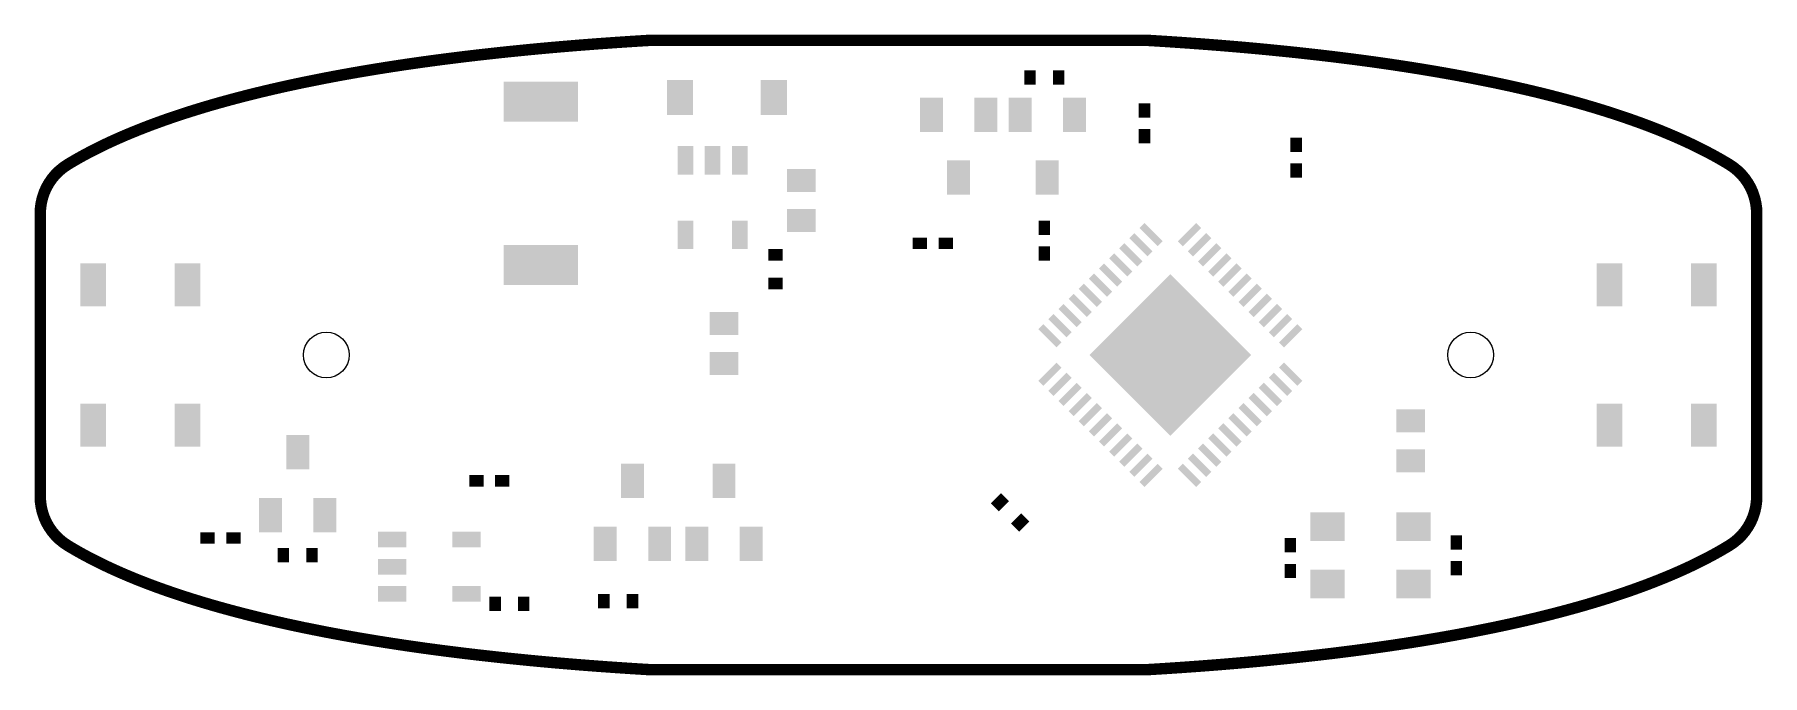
# Model space of a CAD drawing. Extents: x -0.2 to 60.2, y -0.2 to 22.2.
import ezdxf

# ---------------------------------------------------------------- set-up
doc = ezdxf.new("R2010")
doc.units = 0
doc.layers.add('20', color=7, linetype='CONTINUOUS')
doc.layers.add('32', color=253, linetype='CONTINUOUS')

# ---------------------------------------------------------------- blocks, each defined once
blk = doc.blocks.new('RECT')
blk.add_solid([(-0.5, -0.5), (0.5, -0.5), (-0.5, 0.5), (0.5, 0.5)])

msp = doc.modelspace()

# ---------------------------------------------------------------- linework, layer by layer
at = {"layer": '20', "const_width": 0.4}
for points in [[(15.8197, 21.5424), (15.8558, 21.5463)], [(15.8558, 21.5463), (15.8919, 21.5503)], [(15.8919, 21.5503), (16.0363, 21.5659)], [(16.0363, 21.5659), (16.0724, 21.5697)], [(16.0724, 21.5697), (16.1085, 21.5736)], [(16.1085, 21.5736), (16.1446, 21.5774)], [(16.1446, 21.5774), (16.1807, 21.5813)], [(16.1807, 21.5813), (16.289, 21.5927)], [(16.289, 21.5927), (16.3251, 21.5964)], [(16.3251, 21.5964), (16.3612, 21.6002)], [(16.3612, 21.6002), (16.3973, 21.6039)], [(16.3973, 21.6039), (16.4334, 21.6077)], [(16.4334, 21.6077), (16.4695, 21.6114)], [(16.4695, 21.6114), (16.5057, 21.6151)], [(16.5057, 21.6151), (16.5779, 21.6225)], [(16.5779, 21.6225), (16.614, 21.6261)], [(16.614, 21.6261), (16.6501, 21.6298)], [(16.6501, 21.6298), (16.6862, 21.6334)], [(16.6862, 21.6334), (16.7224, 21.637)], [(16.7224, 21.637), (16.8307, 21.6478)], [(16.8307, 21.6478), (16.8669, 21.6514)], [(16.8669, 21.6514), (16.903, 21.655)], [(16.903, 21.655), (16.9752, 21.662)], [(16.9752, 21.662), (17.0114, 21.6656)], [(17.0114, 21.6656), (17.0836, 21.6726)], [(17.0836, 21.6726), (17.1198, 21.676)], [(17.1198, 21.676), (17.192, 21.683)], [(17.192, 21.683), (17.2282, 21.6864)], [(17.2282, 21.6864), (17.2643, 21.6898)], [(17.2643, 21.6898), (17.3005, 21.6932)], [(17.3005, 21.6932), (17.3727, 21.7)], [(17.3727, 21.7), (17.4089, 21.7034)], [(17.4089, 21.7034), (17.445, 21.7068)], [(17.445, 21.7068), (17.4812, 21.7101)], [(17.4812, 21.7101), (17.5173, 21.7135)], [(17.5173, 21.7135), (17.5534, 21.7168)], [(17.5534, 21.7168), (17.5896, 21.7201)], [(17.5896, 21.7201), (17.6257, 21.7234)], [(17.6257, 21.7234), (17.6619, 21.7267)], [(17.6619, 21.7267), (17.698, 21.73)], [(17.698, 21.73), (17.7342, 21.7332)], [(17.7342, 21.7332), (17.7703, 21.7365)], [(17.7703, 21.7365), (17.8065, 21.7397)], [(17.8065, 21.7397), (17.8427, 21.743)], [(17.8427, 21.743), (17.8788, 21.7462)], [(17.8788, 21.7462), (17.915, 21.7494)], [(17.915, 21.7494), (17.9511, 21.7526)], [(17.9511, 21.7526), (17.9873, 21.7557)], [(17.9873, 21.7557), (18.0234, 21.7589)], [(18.0234, 21.7589), (18.0596, 21.7621)], [(18.0596, 21.7621), (18.0958, 21.7652)], [(18.0958, 21.7652), (18.1319, 21.7683)], [(18.1319, 21.7683), (18.1681, 21.7715)], [(18.1681, 21.7715), (18.2043, 21.7746)], [(18.2043, 21.7746), (18.2404, 21.7776)], [(18.2404, 21.7776), (18.3128, 21.7838)], [(18.3128, 21.7838), (18.3489, 21.7868)], [(18.3489, 21.7868), (18.3851, 21.7899)], [(18.3851, 21.7899), (18.4213, 21.7929)], [(18.4213, 21.7929), (18.4574, 21.7959)], [(18.4574, 21.7959), (18.4936, 21.799)], [(18.4936, 21.799), (18.5298, 21.8019)], [(18.5298, 21.8019), (18.566, 21.8049)], [(18.566, 21.8049), (18.6021, 21.8079)], [(18.6021, 21.8079), (18.6383, 21.8109)], [(18.6383, 21.8109), (18.7107, 21.8167)], [(18.7107, 21.8167), (18.7468, 21.8197)], [(18.7468, 21.8197), (18.8554, 21.8284)], [(18.8554, 21.8284), (18.8916, 21.8312)], [(18.8916, 21.8312), (18.9278, 21.8341)], [(18.9278, 21.8341), (18.9639, 21.837)], [(18.9639, 21.837), (19.0363, 21.8426)], [(19.0363, 21.8426), (19.0725, 21.8455)], [(19.0725, 21.8455), (19.1449, 21.8511)], [(19.1449, 21.8511), (19.1811, 21.8538)], [(19.1811, 21.8538), (19.2535, 21.8594)], [(19.2535, 21.8594), (19.2897, 21.8621)], [(19.2897, 21.8621), (19.3259, 21.8649)], [(19.3259, 21.8649), (19.3621, 21.8676)], [(19.3621, 21.8676), (19.3982, 21.8703)], [(19.3982, 21.8703), (19.543, 21.8811)], [(19.543, 21.8811), (19.5792, 21.8837)], [(19.5792, 21.8837), (19.6155, 21.8864)], [(19.6155, 21.8864), (19.8689, 21.9046)], [(19.8689, 21.9046), (19.9051, 21.9071)], [(19.9051, 21.9071), (19.9413, 21.9097)], [(19.9413, 21.9097), (19.9775, 21.9122)], [(19.9775, 21.9122), (20.0138, 21.9148)], [(20.0138, 21.9148), (20.05, 21.9173)], [(20.05, 21.9173), (20.0862, 21.9198)], [(20.0862, 21.9198), (20.1224, 21.9223)], [(20.1224, 21.9223), (20.1586, 21.9248)], [(20.1586, 21.9248), (20.1948, 21.9272)], [(20.1948, 21.9272), (20.231, 21.9297)], [(20.231, 21.9297), (20.2673, 21.9321)], [(20.2673, 21.9321), (20.3035, 21.9346)], [(20.3035, 21.9346), (20.3397, 21.937)], [(20.3397, 21.937), (20.3759, 21.9394)], [(20.3759, 21.9394), (20.4122, 21.9418)], [(20.4122, 21.9418), (20.4484, 21.9442)], [(20.4484, 21.9442), (20.4846, 21.9466)], [(20.4846, 21.9466), (20.5208, 21.949)], [(20.5208, 21.949), (20.5571, 21.9514)], [(20.5571, 21.9514), (20.5933, 21.9537)], [(20.5933, 21.9537), (20.6295, 21.9561)], [(20.6295, 21.9561), (20.6657, 21.9584)], [(20.6657, 21.9584), (20.702, 21.9607)], [(20.702, 21.9607), (20.7744, 21.9653)], [(20.7744, 21.9653), (20.8107, 21.9676)], [(20.8107, 21.9676), (20.8469, 21.9699)], [(20.8469, 21.9699), (20.8831, 21.9722)], [(20.8831, 21.9722), (20.9194, 21.9744)], [(20.9194, 21.9744), (20.9556, 21.9767)], [(20.9556, 21.9767), (20.9918, 21.9789)], [(20.9918, 21.9789), (21.0281, 21.9812)], [(21.0281, 21.9812), (21.0643, 21.9834)], [(21.0643, 21.9834), (21.173, 21.99)], [(21.173, 21.99), (21.2093, 21.9921)], [(21.2093, 21.9921), (21.2455, 21.9943)], [(21.2455, 21.9943), (21.2818, 21.9965)], [(38.5996, 22), (21.4004, 22)], [(38.7182, 21.9965), (38.759, 21.994)], [(38.759, 21.994), (38.7998, 21.9916)], [(38.7998, 21.9916), (38.8406, 21.9891)], [(38.8406, 21.9891), (38.8814, 21.9867)], [(38.8814, 21.9867), (39.0038, 21.9792)], [(39.0038, 21.9792), (39.0446, 21.9767)], [(39.0446, 21.9767), (39.0854, 21.9741)], [(39.0854, 21.9741), (39.1261, 21.9716)], [(39.1261, 21.9716), (39.1669, 21.969)], [(39.1669, 21.969), (39.2077, 21.9665)], [(39.2077, 21.9665), (39.2485, 21.9639)], [(39.2485, 21.9639), (39.2893, 21.9613)], [(39.2893, 21.9613), (39.33, 21.9587)], [(39.33, 21.9587), (39.3708, 21.956)], [(39.3708, 21.956), (39.4116, 21.9534)], [(39.4116, 21.9534), (39.4524, 21.9507)], [(39.4524, 21.9507), (39.4932, 21.9481)], [(39.4932, 21.9481), (39.5339, 21.9454)], [(39.5339, 21.9454), (39.6155, 21.94)], [(39.6155, 21.94), (39.6562, 21.9373)], [(39.6562, 21.9373), (39.697, 21.9345)], [(39.697, 21.9345), (39.7378, 21.9318)], [(39.7378, 21.9318), (39.7786, 21.929)], [(39.7786, 21.929), (39.8193, 21.9263)], [(39.8193, 21.9263), (39.8601, 21.9235)], [(39.8601, 21.9235), (39.9416, 21.9179)], [(39.9416, 21.9179), (39.9824, 21.915)], [(39.9824, 21.915), (40.0231, 21.9122)], [(40.0231, 21.9122), (40.0639, 21.9093)], [(40.0639, 21.9093), (40.1046, 21.9065)], [(40.1046, 21.9065), (40.1454, 21.9036)], [(40.1454, 21.9036), (40.1861, 21.9007)], [(40.1861, 21.9007), (40.2269, 21.8978)], [(40.2269, 21.8978), (40.2677, 21.8948)], [(40.2677, 21.8948), (40.3084, 21.8919)], [(40.3084, 21.8919), (40.3492, 21.8889)], [(40.3492, 21.8889), (40.3899, 21.886)], [(40.3899, 21.886), (40.4306, 21.883)], [(40.4306, 21.883), (40.4714, 21.88)], [(40.4714, 21.88), (40.5121, 21.877)], [(40.5121, 21.877), (40.5529, 21.874)], [(40.5529, 21.874), (40.5936, 21.8709)], [(40.5936, 21.8709), (40.6344, 21.8679)], [(40.6344, 21.8679), (40.7158, 21.8617)], [(40.7158, 21.8617), (40.7566, 21.8586)], [(40.7566, 21.8586), (40.838, 21.8524)], [(40.838, 21.8524), (40.8788, 21.8492)], [(40.8788, 21.8492), (40.9195, 21.8461)], [(40.9195, 21.8461), (40.9602, 21.8429)], [(40.9602, 21.8429), (41.001, 21.8397)], [(41.001, 21.8397), (41.1231, 21.8301)], [(41.1231, 21.8301), (41.1639, 21.8268)], [(41.1639, 21.8268), (41.2046, 21.8236)], [(41.2046, 21.8236), (41.3267, 21.8137)], [(41.3267, 21.8137), (41.3675, 21.8104)], [(41.3675, 21.8104), (41.4082, 21.8071)], [(41.4082, 21.8071), (41.4896, 21.8003)], [(41.4896, 21.8003), (41.5303, 21.797)], [(41.5303, 21.797), (41.6117, 21.7902)], [(41.6117, 21.7902), (41.6524, 21.7867)], [(41.6524, 21.7867), (41.6932, 21.7833)], [(41.6932, 21.7833), (41.7339, 21.7798)], [(41.7339, 21.7798), (41.7746, 21.7764)], [(41.7746, 21.7764), (41.8967, 21.7659)], [(41.8967, 21.7659), (41.9374, 21.7623)], [(41.9374, 21.7623), (41.9781, 21.7588)], [(41.9781, 21.7588), (42.0188, 21.7552)], [(42.0188, 21.7552), (42.0594, 21.7516)], [(42.0594, 21.7516), (42.2222, 21.7372)], [(42.2222, 21.7372), (42.3443, 21.7261)], [(42.3443, 21.7261), (42.3849, 21.7224)], [(42.3849, 21.7224), (42.4663, 21.715)], [(42.4663, 21.715), (42.507, 21.7112)], [(42.507, 21.7112), (42.5477, 21.7075)], [(42.5477, 21.7075), (42.5883, 21.7037)], [(42.5883, 21.7037), (42.6697, 21.6961)], [(42.6697, 21.6961), (42.7104, 21.6922)], [(42.7104, 21.6922), (42.751, 21.6884)], [(42.751, 21.6884), (42.8324, 21.6806)], [(42.8324, 21.6806), (42.873, 21.6767)], [(42.873, 21.6767), (42.9544, 21.6689)], [(42.9544, 21.6689), (42.995, 21.6649)], [(42.995, 21.6649), (43.0357, 21.661)], [(43.0357, 21.661), (43.0763, 21.657)], [(43.0763, 21.657), (43.117, 21.653)], [(43.117, 21.653), (43.1576, 21.649)], [(43.1576, 21.649), (43.1983, 21.6449)], [(43.1983, 21.6449), (43.239, 21.6409)], [(43.239, 21.6409), (43.2796, 21.6368)], [(43.2796, 21.6368), (43.3202, 21.6328)], [(43.3202, 21.6328), (43.3609, 21.6287)], [(43.3609, 21.6287), (43.4015, 21.6245)], [(43.4015, 21.6245), (43.4422, 21.6204)], [(43.4422, 21.6204), (43.4828, 21.6163)], [(43.4828, 21.6163), (43.5235, 21.6121)], [(43.5235, 21.6121), (43.5641, 21.6079)], [(43.5641, 21.6079), (43.6048, 21.6037)], [(43.6048, 21.6037), (43.686, 21.5953)], [(43.686, 21.5953), (43.7267, 21.591)], [(43.7267, 21.591), (43.7673, 21.5868)], [(43.7673, 21.5868), (43.8079, 21.5825)], [(43.8079, 21.5825), (43.8486, 21.5782)], [(43.8486, 21.5782), (43.8892, 21.5738)], [(43.8892, 21.5738), (43.9704, 21.5652)], [(43.9704, 21.5652), (44.0111, 21.5608)], [(44.0111, 21.5608), (44.1329, 21.5476)], [(44.1329, 21.5476), (44.1735, 21.5431)], [(11.3903, 20.936), (11.4262, 20.942)], [(11.4262, 20.942), (11.4621, 20.9481)], [(11.4621, 20.9481), (11.498, 20.954)], [(11.498, 20.954), (11.534, 20.96)], [(11.534, 20.96), (11.5699, 20.966)], [(11.5699, 20.966), (11.6058, 20.9719)], [(11.6058, 20.9719), (11.6417, 20.9778)], [(11.6417, 20.9778), (11.6777, 20.9837)], [(11.6777, 20.9837), (11.7136, 20.9896)], [(11.7136, 20.9896), (11.7495, 20.9954)], [(11.7495, 20.9954), (11.7855, 21.0013)], [(11.7855, 21.0013), (11.8573, 21.0129)], [(11.8573, 21.0129), (11.8933, 21.0186)], [(11.8933, 21.0186), (11.9292, 21.0244)], [(11.9292, 21.0244), (11.9652, 21.0301)], [(11.9652, 21.0301), (12.0011, 21.0359)], [(12.0011, 21.0359), (12.0371, 21.0416)], [(12.0371, 21.0416), (12.073, 21.0472)], [(12.073, 21.0472), (12.109, 21.0529)], [(12.109, 21.0529), (12.1449, 21.0585)], [(12.1449, 21.0585), (12.1809, 21.0641)], [(12.1809, 21.0641), (12.2168, 21.0697)], [(12.2168, 21.0697), (12.2528, 21.0753)], [(12.2528, 21.0753), (12.2887, 21.0809)], [(12.2887, 21.0809), (12.3607, 21.0919)], [(12.3607, 21.0919), (12.3966, 21.0975)], [(12.3966, 21.0975), (12.4326, 21.1029)], [(12.4326, 21.1029), (12.4686, 21.1084)], [(12.4686, 21.1084), (12.5045, 21.1139)], [(12.5045, 21.1139), (12.5765, 21.1247)], [(12.5765, 21.1247), (12.6124, 21.1301)], [(12.6124, 21.1301), (12.6484, 21.1355)], [(12.6484, 21.1355), (12.6844, 21.1408)], [(12.6844, 21.1408), (12.7204, 21.1462)], [(12.7204, 21.1462), (12.7563, 21.1515)], [(12.7563, 21.1515), (12.8283, 21.1621)], [(12.8283, 21.1621), (12.8643, 21.1673)], [(12.8643, 21.1673), (12.9003, 21.1726)], [(12.9003, 21.1726), (12.9723, 21.183)], [(12.9723, 21.183), (13.0082, 21.1882)], [(13.0082, 21.1882), (13.0442, 21.1934)], [(13.0442, 21.1934), (13.0802, 21.1985)], [(13.0802, 21.1985), (13.1162, 21.2037)], [(13.1162, 21.2037), (13.2242, 21.219)], [(13.2242, 21.219), (13.2602, 21.224)], [(13.2602, 21.224), (13.2962, 21.2291)], [(13.2962, 21.2291), (13.4762, 21.2541)], [(13.4762, 21.2541), (13.5122, 21.259)], [(13.5122, 21.259), (13.5483, 21.2639)], [(13.5483, 21.2639), (13.5843, 21.2689)], [(13.5843, 21.2689), (13.6203, 21.2738)], [(13.6203, 21.2738), (13.6563, 21.2786)], [(13.6563, 21.2786), (13.6923, 21.2835)], [(13.6923, 21.2835), (13.7283, 21.2883)], [(13.7283, 21.2883), (13.7644, 21.2932)], [(13.7644, 21.2932), (13.8364, 21.3028)], [(13.8364, 21.3028), (13.8724, 21.3075)], [(13.8724, 21.3075), (13.9085, 21.3123)], [(13.9085, 21.3123), (13.9445, 21.3171)], [(13.9445, 21.3171), (14.0165, 21.3265)], [(14.0165, 21.3265), (14.0526, 21.3312)], [(14.0526, 21.3312), (14.0886, 21.3359)], [(14.0886, 21.3359), (14.1246, 21.3405)], [(14.1246, 21.3405), (14.1607, 21.3452)], [(14.1607, 21.3452), (14.2327, 21.3544)], [(14.2327, 21.3544), (14.2688, 21.359)], [(14.2688, 21.359), (14.3048, 21.3636)], [(14.3048, 21.3636), (14.3409, 21.3682)], [(14.3409, 21.3682), (14.3769, 21.3727)], [(14.3769, 21.3727), (14.413, 21.3773)], [(14.413, 21.3773), (14.485, 21.3863)], [(14.485, 21.3863), (14.5211, 21.3908)], [(14.5211, 21.3908), (14.5571, 21.3952)], [(14.5571, 21.3952), (14.5932, 21.3997)], [(14.5932, 21.3997), (14.6293, 21.4041)], [(14.6293, 21.4041), (14.6653, 21.4086)], [(14.6653, 21.4086), (14.7014, 21.413)], [(14.7014, 21.413), (14.7374, 21.4174)], [(14.7374, 21.4174), (14.7735, 21.4217)], [(14.7735, 21.4217), (14.8095, 21.4261)], [(14.8095, 21.4261), (14.8456, 21.4305)], [(14.8456, 21.4305), (14.8817, 21.4348)], [(14.8817, 21.4348), (14.9177, 21.4391)], [(14.9177, 21.4391), (14.9538, 21.4434)], [(14.9538, 21.4434), (14.9898, 21.4477)], [(14.9898, 21.4477), (15.0259, 21.452)], [(15.0259, 21.452), (15.062, 21.4562)], [(15.062, 21.4562), (15.098, 21.4605)], [(15.098, 21.4605), (15.2063, 21.4731)], [(15.2063, 21.4731), (15.2423, 21.4773)], [(15.2423, 21.4773), (15.3145, 21.4857)], [(15.3145, 21.4857), (15.3506, 21.4898)], [(15.3506, 21.4898), (15.3866, 21.4939)], [(15.3866, 21.4939), (15.5671, 21.5144)], [(15.5671, 21.5144), (15.6031, 21.5184)], [(15.6031, 21.5184), (15.6392, 21.5224)], [(15.6392, 21.5224), (15.6753, 21.5265)], [(15.6753, 21.5265), (15.7475, 21.5345)], [(15.7475, 21.5345), (15.7836, 21.5384)], [(15.7836, 21.5384), (15.8197, 21.5424)], [(44.1735, 21.5431), (44.2142, 21.5387)], [(44.2142, 21.5387), (44.3766, 21.5207)], [(44.3766, 21.5207), (44.4172, 21.5161)], [(44.4172, 21.5161), (44.4578, 21.5116)], [(44.4578, 21.5116), (44.5796, 21.4978)], [(44.5796, 21.4978), (44.6202, 21.4931)], [(44.6202, 21.4931), (44.6608, 21.4885)], [(44.6608, 21.4885), (44.8638, 21.465)], [(44.8638, 21.465), (44.9856, 21.4506)], [(44.9856, 21.4506), (45.0261, 21.4458)], [(45.0261, 21.4458), (45.0667, 21.441)], [(45.0667, 21.441), (45.1479, 21.4312)], [(45.1479, 21.4312), (45.1885, 21.4264)], [(45.1885, 21.4264), (45.229, 21.4214)], [(45.229, 21.4214), (45.3102, 21.4116)], [(45.3102, 21.4116), (45.3507, 21.4066)], [(45.3507, 21.4066), (45.4319, 21.3966)], [(45.4319, 21.3966), (45.4724, 21.3916)], [(45.4724, 21.3916), (45.5536, 21.3814)], [(45.5536, 21.3814), (45.5941, 21.3764)], [(45.5941, 21.3764), (45.6347, 21.3713)], [(45.6347, 21.3713), (45.6752, 21.3661)], [(45.6752, 21.3661), (45.7158, 21.361)], [(45.7158, 21.361), (45.7563, 21.3558)], [(45.7563, 21.3558), (45.7969, 21.3506)], [(45.7969, 21.3506), (45.8374, 21.3454)], [(45.8374, 21.3454), (45.878, 21.3402)], [(45.878, 21.3402), (45.9185, 21.3349)], [(45.9185, 21.3349), (45.9591, 21.3297)], [(45.9591, 21.3297), (45.9996, 21.3244)], [(45.9996, 21.3244), (46.0402, 21.3191)], [(46.0402, 21.3191), (46.0807, 21.3137)], [(46.0807, 21.3137), (46.1212, 21.3084)], [(46.1212, 21.3084), (46.1618, 21.303)], [(46.1618, 21.303), (46.2428, 21.2922)], [(46.2428, 21.2922), (46.2834, 21.2868)], [(46.2834, 21.2868), (46.4049, 21.2703)], [(46.4049, 21.2703), (46.4455, 21.2648)], [(46.4455, 21.2648), (46.486, 21.2593)], [(46.486, 21.2593), (46.648, 21.2369)], [(46.648, 21.2369), (46.6885, 21.2312)], [(46.6885, 21.2312), (46.7291, 21.2255)], [(46.7291, 21.2255), (46.8506, 21.2084)], [(46.8506, 21.2084), (47.0126, 21.1852)], [(47.0126, 21.1852), (47.053, 21.1793)], [(47.053, 21.1793), (47.0935, 21.1735)], [(47.0935, 21.1735), (47.134, 21.1676)], [(47.134, 21.1676), (47.1745, 21.1616)], [(47.1745, 21.1616), (47.215, 21.1557)], [(47.215, 21.1557), (47.296, 21.1437)], [(47.296, 21.1437), (47.3364, 21.1377)], [(47.3364, 21.1377), (47.3769, 21.1317)], [(47.3769, 21.1317), (47.4174, 21.1256)], [(47.4174, 21.1256), (47.4578, 21.1195)], [(47.4578, 21.1195), (47.5388, 21.1073)], [(47.5388, 21.1073), (47.5792, 21.1011)], [(47.5792, 21.1011), (47.6197, 21.095)], [(47.6197, 21.095), (47.6602, 21.0887)], [(47.6602, 21.0887), (47.7006, 21.0825)], [(47.7006, 21.0825), (47.7411, 21.0763)], [(47.7411, 21.0763), (47.7815, 21.07)], [(47.7815, 21.07), (47.822, 21.0637)], [(47.822, 21.0637), (47.8624, 21.0574)], [(47.8624, 21.0574), (47.9029, 21.051)], [(47.9029, 21.051), (47.9433, 21.0446)], [(47.9433, 21.0446), (47.9838, 21.0382)], [(47.9838, 21.0382), (48.0242, 21.0318)], [(48.0242, 21.0318), (48.0647, 21.0254)], [(48.0647, 21.0254), (48.1455, 21.0124)], [(48.1455, 21.0124), (48.186, 21.0059)], [(48.186, 21.0059), (48.2264, 20.9993)], [(48.2264, 20.9993), (48.2668, 20.9928)], [(48.2668, 20.9928), (48.3072, 20.9862)], [(48.3072, 20.9862), (48.3477, 20.9795)], [(48.3477, 20.9795), (48.3881, 20.9729)], [(48.3881, 20.9729), (48.4285, 20.9662)], [(48.4285, 20.9662), (48.4689, 20.9595)], [(48.4689, 20.9595), (48.5093, 20.9528)], [(48.5093, 20.9528), (48.5498, 20.9461)], [(48.5498, 20.9461), (48.5902, 20.9393)], [(8.3094, 20.3328), (8.3451, 20.3408)], [(8.3451, 20.3408), (8.3807, 20.3489)], [(8.3807, 20.3489), (8.4164, 20.3569)], [(8.4164, 20.3569), (8.4521, 20.3649)], [(8.4521, 20.3649), (8.4877, 20.3729)], [(8.4877, 20.3729), (8.5234, 20.3808)], [(8.5234, 20.3808), (8.5591, 20.3887)], [(8.5591, 20.3887), (8.5948, 20.3966)], [(8.5948, 20.3966), (8.6305, 20.4045)], [(8.6305, 20.4045), (8.6662, 20.4123)], [(8.6662, 20.4123), (8.7019, 20.4201)], [(8.7019, 20.4201), (8.7377, 20.4279)], [(8.7377, 20.4279), (8.7734, 20.4357)], [(8.7734, 20.4357), (8.8091, 20.4434)], [(8.8091, 20.4434), (8.8449, 20.4511)], [(8.8449, 20.4511), (8.8806, 20.4588)], [(8.8806, 20.4588), (8.9164, 20.4664)], [(8.9164, 20.4664), (8.9521, 20.474)], [(8.9521, 20.474), (8.9879, 20.4816)], [(8.9879, 20.4816), (9.0236, 20.4892)], [(9.0236, 20.4892), (9.0594, 20.4968)], [(9.0594, 20.4968), (9.0952, 20.5043)], [(9.0952, 20.5043), (9.131, 20.5118)], [(9.131, 20.5118), (9.1667, 20.5192)], [(9.1667, 20.5192), (9.2025, 20.5267)], [(9.2025, 20.5267), (9.2383, 20.5341)], [(9.2383, 20.5341), (9.2741, 20.5415)], [(9.2741, 20.5415), (9.3099, 20.5489)], [(9.3099, 20.5489), (9.3457, 20.5562)], [(9.3457, 20.5562), (9.3815, 20.5635)], [(9.3815, 20.5635), (9.4173, 20.5708)], [(9.4173, 20.5708), (9.4532, 20.5781)], [(9.4532, 20.5781), (9.489, 20.5853)], [(9.489, 20.5853), (9.5248, 20.5925)], [(9.5248, 20.5925), (9.5606, 20.5997)], [(9.5606, 20.5997), (9.5965, 20.6069)], [(9.5965, 20.6069), (9.6323, 20.6141)], [(9.6323, 20.6141), (9.6681, 20.6212)], [(9.6681, 20.6212), (9.704, 20.6283)], [(9.704, 20.6283), (9.7398, 20.6353)], [(9.7398, 20.6353), (9.7757, 20.6424)], [(9.7757, 20.6424), (9.8115, 20.6494)], [(9.8115, 20.6494), (9.8473, 20.6564)], [(9.8473, 20.6564), (9.8832, 20.6634)], [(9.8832, 20.6634), (9.9191, 20.6703)], [(9.9191, 20.6703), (9.9549, 20.6773)], [(9.9549, 20.6773), (9.9908, 20.6842)], [(9.9908, 20.6842), (10.0266, 20.691)], [(10.0266, 20.691), (10.0625, 20.6979)], [(10.0625, 20.6979), (10.0983, 20.7047)], [(10.0983, 20.7047), (10.1342, 20.7115)], [(10.1342, 20.7115), (10.1701, 20.7183)], [(10.1701, 20.7183), (10.2059, 20.7251)], [(10.2059, 20.7251), (10.2418, 20.7318)], [(10.2418, 20.7318), (10.2777, 20.7386)], [(10.2777, 20.7386), (10.3135, 20.7452)], [(10.3135, 20.7452), (10.3494, 20.7519)], [(10.3494, 20.7519), (10.3853, 20.7586)], [(10.3853, 20.7586), (10.4211, 20.7652)], [(10.4211, 20.7652), (10.457, 20.7718)], [(10.457, 20.7718), (10.4929, 20.7784)], [(10.4929, 20.7784), (10.5287, 20.7849)], [(10.5287, 20.7849), (10.5646, 20.7915)], [(10.5646, 20.7915), (10.6005, 20.798)], [(10.6005, 20.798), (10.6364, 20.8045)], [(10.6364, 20.8045), (10.6723, 20.811)], [(10.6723, 20.811), (10.7081, 20.8174)], [(10.7081, 20.8174), (10.744, 20.8238)], [(10.744, 20.8238), (10.7799, 20.8302)], [(10.7799, 20.8302), (10.8158, 20.8366)], [(10.8158, 20.8366), (10.8517, 20.843)], [(10.8517, 20.843), (10.8876, 20.8494)], [(10.8876, 20.8494), (10.9235, 20.8557)], [(10.9235, 20.8557), (10.9594, 20.862)], [(10.9594, 20.862), (10.9953, 20.8683)], [(10.9953, 20.8683), (11.0312, 20.8745)], [(11.0312, 20.8745), (11.0671, 20.8808)], [(11.0671, 20.8808), (11.103, 20.887)], [(11.103, 20.887), (11.1389, 20.8932)], [(11.1389, 20.8932), (11.1748, 20.8994)], [(11.1748, 20.8994), (11.2107, 20.9055)], [(11.2107, 20.9055), (11.2466, 20.9117)], [(11.2466, 20.9117), (11.2825, 20.9178)], [(11.2825, 20.9178), (11.3184, 20.9239)], [(11.3184, 20.9239), (11.3544, 20.93)], [(11.3544, 20.93), (11.3903, 20.936)], [(48.5902, 20.9393), (48.6306, 20.9325)], [(48.6306, 20.9325), (48.671, 20.9257)], [(48.671, 20.9257), (48.7114, 20.9188)], [(48.7114, 20.9188), (48.7518, 20.9119)], [(48.7518, 20.9119), (48.7922, 20.905)], [(48.7922, 20.905), (48.8326, 20.8981)], [(48.8326, 20.8981), (48.873, 20.8911)], [(48.873, 20.8911), (48.9134, 20.8842)], [(48.9134, 20.8842), (48.9537, 20.8772)], [(48.9537, 20.8772), (48.9941, 20.8701)], [(48.9941, 20.8701), (49.0345, 20.8631)], [(49.0345, 20.8631), (49.0749, 20.856)], [(49.0749, 20.856), (49.1153, 20.8489)], [(49.1153, 20.8489), (49.1557, 20.8417)], [(49.1557, 20.8417), (49.196, 20.8345)], [(49.196, 20.8345), (49.2364, 20.8273)], [(49.2364, 20.8273), (49.2768, 20.8201)], [(49.2768, 20.8201), (49.3171, 20.8129)], [(49.3171, 20.8129), (49.3575, 20.8056)], [(49.3575, 20.8056), (49.3979, 20.7983)], [(49.3979, 20.7983), (49.4382, 20.791)], [(49.4382, 20.791), (49.4786, 20.7836)], [(49.4786, 20.7836), (49.5189, 20.7762)], [(49.5189, 20.7762), (49.5593, 20.7688)], [(49.5593, 20.7688), (49.5996, 20.7614)], [(49.5996, 20.7614), (49.64, 20.7539)], [(49.64, 20.7539), (49.6803, 20.7464)], [(49.6803, 20.7464), (49.7207, 20.7389)], [(49.7207, 20.7389), (49.761, 20.7313)], [(49.761, 20.7313), (49.8014, 20.7237)], [(49.8014, 20.7237), (49.8417, 20.7161)], [(49.8417, 20.7161), (49.8821, 20.7085)], [(49.8821, 20.7085), (49.9224, 20.7008)], [(49.9224, 20.7008), (49.9628, 20.6931)], [(49.9628, 20.6931), (50.0031, 20.6853)], [(50.0031, 20.6853), (50.0434, 20.6776)], [(50.0434, 20.6776), (50.0838, 20.6698)], [(50.0838, 20.6698), (50.1241, 20.662)], [(50.1241, 20.662), (50.1645, 20.6541)], [(50.1645, 20.6541), (50.2048, 20.6462)], [(50.2048, 20.6462), (50.2451, 20.6383)], [(50.2451, 20.6383), (50.2855, 20.6304)], [(50.2855, 20.6304), (50.3258, 20.6224)], [(50.3258, 20.6224), (50.3661, 20.6144)], [(50.3661, 20.6144), (50.4064, 20.6063)], [(50.4064, 20.6063), (50.4468, 20.5983)], [(50.4468, 20.5983), (50.4871, 20.5902)], [(50.4871, 20.5902), (50.5274, 20.582)], [(50.5274, 20.582), (50.5677, 20.5739)], [(50.5677, 20.5739), (50.608, 20.5657)], [(50.608, 20.5657), (50.6483, 20.5574)], [(50.6483, 20.5574), (50.6886, 20.5492)], [(50.6886, 20.5492), (50.7289, 20.5409)], [(50.7289, 20.5409), (50.7692, 20.5326)], [(50.7692, 20.5326), (50.8095, 20.5242)], [(50.8095, 20.5242), (50.8498, 20.5158)], [(50.8498, 20.5158), (50.8901, 20.5074)], [(50.8901, 20.5074), (50.9304, 20.4989)], [(50.9304, 20.4989), (50.9706, 20.4904)], [(50.9706, 20.4904), (51.0109, 20.4819)], [(51.0109, 20.4819), (51.0512, 20.4733)], [(51.0512, 20.4733), (51.0914, 20.4648)], [(51.0914, 20.4648), (51.1317, 20.4561)], [(51.1317, 20.4561), (51.1719, 20.4475)], [(51.1719, 20.4475), (51.2122, 20.4388)], [(51.2122, 20.4388), (51.2524, 20.4301)], [(51.2524, 20.4301), (51.2926, 20.4213)], [(51.2926, 20.4213), (51.3328, 20.4125)], [(51.3328, 20.4125), (51.3731, 20.4037)], [(51.3731, 20.4037), (51.4133, 20.3948)], [(51.4133, 20.3948), (51.4535, 20.3859)], [(51.4535, 20.3859), (51.4937, 20.377)], [(51.4937, 20.377), (51.5339, 20.3681)], [(51.5339, 20.3681), (51.5741, 20.359)], [(51.5741, 20.359), (51.6142, 20.35)], [(51.6142, 20.35), (51.6544, 20.3409)], [(51.6544, 20.3409), (51.6946, 20.3318)], [(5.9413, 19.7231), (5.9763, 19.7333)], [(5.9763, 19.7333), (6.0113, 19.7434)], [(6.0113, 19.7434), (6.0463, 19.7536)], [(6.0463, 19.7536), (6.0814, 19.7637)], [(6.0814, 19.7637), (6.1165, 19.7737)], [(6.1165, 19.7737), (6.1515, 19.7838)], [(6.1515, 19.7838), (6.1866, 19.7937)], [(6.1866, 19.7937), (6.2217, 19.8037)], [(6.2217, 19.8037), (6.2568, 19.8136)], [(6.2568, 19.8136), (6.2919, 19.8235)], [(6.2919, 19.8235), (6.3271, 19.8333)], [(6.3271, 19.8333), (6.3622, 19.8431)], [(6.3622, 19.8431), (6.3974, 19.8529)], [(6.3974, 19.8529), (6.4325, 19.8626)], [(6.4325, 19.8626), (6.4677, 19.8723)], [(6.4677, 19.8723), (6.5029, 19.882)], [(6.5029, 19.882), (6.5381, 19.8916)], [(6.5381, 19.8916), (6.5733, 19.9012)], [(6.5733, 19.9012), (6.6085, 19.9108)], [(6.6085, 19.9108), (6.6437, 19.9203)], [(6.6437, 19.9203), (6.6789, 19.9298)], [(6.6789, 19.9298), (6.7142, 19.9392)], [(6.7142, 19.9392), (6.7494, 19.9487)], [(6.7494, 19.9487), (6.7847, 19.9581)], [(6.7847, 19.9581), (6.8199, 19.9674)], [(6.8199, 19.9674), (6.8552, 19.9768)], [(6.8552, 19.9768), (6.8905, 19.986)], [(6.8905, 19.986), (6.9258, 19.9953)], [(6.9258, 19.9953), (6.9611, 20.0045)], [(6.9611, 20.0045), (6.9964, 20.0137)], [(6.9964, 20.0137), (7.0317, 20.0229)], [(7.0317, 20.0229), (7.0671, 20.032)], [(7.0671, 20.032), (7.1024, 20.0411)], [(7.1024, 20.0411), (7.1378, 20.0502)], [(7.1378, 20.0502), (7.1731, 20.0592)], [(7.1731, 20.0592), (7.2085, 20.0682)], [(7.2085, 20.0682), (7.2439, 20.0772)], [(7.2439, 20.0772), (7.2793, 20.0861)], [(7.2793, 20.0861), (7.3147, 20.0951)], [(7.3147, 20.0951), (7.3501, 20.1039)], [(7.3501, 20.1039), (7.3855, 20.1128)], [(7.3855, 20.1128), (7.4209, 20.1216)], [(7.4209, 20.1216), (7.4564, 20.1304)], [(7.4564, 20.1304), (7.4918, 20.1392)], [(7.4918, 20.1392), (7.5273, 20.1479)], [(7.5273, 20.1479), (7.5627, 20.1566)], [(7.5627, 20.1566), (7.5982, 20.1653)], [(7.5982, 20.1653), (7.6337, 20.1739)], [(7.6337, 20.1739), (7.6692, 20.1825)], [(7.6692, 20.1825), (7.7047, 20.1911)], [(7.7047, 20.1911), (7.7402, 20.1997)], [(7.7402, 20.1997), (7.7757, 20.2082)], [(7.7757, 20.2082), (7.8112, 20.2167)], [(7.8112, 20.2167), (7.8467, 20.2252)], [(7.8467, 20.2252), (7.8823, 20.2336)], [(7.8823, 20.2336), (7.9178, 20.2421)], [(7.9178, 20.2421), (7.9534, 20.2504)], [(7.9534, 20.2504), (7.9889, 20.2588)], [(7.9889, 20.2588), (8.0245, 20.2671)], [(8.0245, 20.2671), (8.0601, 20.2754)], [(8.0601, 20.2754), (8.0957, 20.2837)], [(8.0957, 20.2837), (8.1313, 20.2919)], [(8.1313, 20.2919), (8.1669, 20.3002)], [(8.1669, 20.3002), (8.2025, 20.3084)], [(8.2025, 20.3084), (8.2382, 20.3165)], [(8.2382, 20.3165), (8.2738, 20.3246)], [(8.2738, 20.3246), (8.3094, 20.3328)], [(51.6946, 20.3318), (51.7347, 20.3227)], [(51.7347, 20.3227), (51.7749, 20.3135)], [(51.7749, 20.3135), (51.815, 20.3043)], [(51.815, 20.3043), (51.8551, 20.2951)], [(51.8551, 20.2951), (51.8953, 20.2858)], [(51.8953, 20.2858), (51.9354, 20.2765)], [(51.9354, 20.2765), (51.9755, 20.2671)], [(51.9755, 20.2671), (52.0156, 20.2577)], [(52.0156, 20.2577), (52.0557, 20.2483)], [(52.0557, 20.2483), (52.0957, 20.2388)], [(52.0957, 20.2388), (52.1358, 20.2293)], [(52.1358, 20.2293), (52.1759, 20.2198)], [(52.1759, 20.2198), (52.2159, 20.2102)], [(52.2159, 20.2102), (52.256, 20.2006)], [(52.256, 20.2006), (52.296, 20.191)], [(52.296, 20.191), (52.336, 20.1813)], [(52.336, 20.1813), (52.376, 20.1716)], [(52.376, 20.1716), (52.416, 20.1618)], [(52.416, 20.1618), (52.456, 20.152)], [(52.456, 20.152), (52.496, 20.1422)], [(52.496, 20.1422), (52.536, 20.1323)], [(52.536, 20.1323), (52.5759, 20.1224)], [(52.5759, 20.1224), (52.6158, 20.1125)], [(52.6158, 20.1125), (52.6558, 20.1025)], [(52.6558, 20.1025), (52.6957, 20.0925)], [(52.6957, 20.0925), (52.7356, 20.0824)], [(52.7356, 20.0824), (52.7754, 20.0723)], [(52.7754, 20.0723), (52.8153, 20.0622)], [(52.8153, 20.0622), (52.8552, 20.052)], [(52.8552, 20.052), (52.895, 20.0418)], [(52.895, 20.0418), (52.9348, 20.0315)], [(52.9348, 20.0315), (52.9746, 20.0212)], [(52.9746, 20.0212), (53.0144, 20.0109)], [(53.0144, 20.0109), (53.0542, 20.0005)], [(53.0542, 20.0005), (53.094, 19.9901)], [(53.094, 19.9901), (53.1337, 19.9797)], [(53.1337, 19.9797), (53.1735, 19.9692)], [(53.1735, 19.9692), (53.2132, 19.9586)], [(53.2132, 19.9586), (53.2529, 19.9481)], [(53.2529, 19.9481), (53.2926, 19.9374)], [(53.2926, 19.9374), (53.3322, 19.9268)], [(53.3322, 19.9268), (53.3719, 19.9161)], [(53.3719, 19.9161), (53.4116, 19.9053)], [(53.4116, 19.9053), (53.4512, 19.8945)], [(53.4512, 19.8945), (53.4908, 19.8837)], [(53.4908, 19.8837), (53.5304, 19.8728)], [(53.5304, 19.8728), (53.57, 19.8619)], [(53.57, 19.8619), (53.6096, 19.851)], [(53.6096, 19.851), (53.6491, 19.84)], [(53.6491, 19.84), (53.6887, 19.8289)], [(53.6887, 19.8289), (53.7282, 19.8178)], [(53.7282, 19.8178), (53.7677, 19.8067)], [(53.7677, 19.8067), (53.8072, 19.7955)], [(53.8072, 19.7955), (53.8466, 19.7843)], [(53.8466, 19.7843), (53.8861, 19.773)], [(53.8861, 19.773), (53.9255, 19.7617)], [(53.9255, 19.7617), (53.965, 19.7503)], [(53.965, 19.7503), (54.0044, 19.7389)], [(54.0044, 19.7389), (54.0438, 19.7274)], [(4.1023, 19.1237), (4.1366, 19.1362)], [(4.1366, 19.1362), (4.171, 19.1486)], [(4.171, 19.1486), (4.2054, 19.161)], [(4.2054, 19.161), (4.2398, 19.1734)], [(4.2398, 19.1734), (4.2742, 19.1857)], [(4.2742, 19.1857), (4.3086, 19.1979)], [(4.3086, 19.1979), (4.343, 19.2101)], [(4.343, 19.2101), (4.3775, 19.2222)], [(4.3775, 19.2222), (4.412, 19.2343)], [(4.412, 19.2343), (4.4465, 19.2464)], [(4.4465, 19.2464), (4.4809, 19.2584)], [(4.4809, 19.2584), (4.5155, 19.2703)], [(4.5155, 19.2703), (4.55, 19.2822)], [(4.55, 19.2822), (4.5845, 19.2941)], [(4.5845, 19.2941), (4.6191, 19.3059)], [(4.6191, 19.3059), (4.6536, 19.3177)], [(4.6536, 19.3177), (4.6882, 19.3294)], [(4.6882, 19.3294), (4.7228, 19.341)], [(4.7228, 19.341), (4.7574, 19.3527)], [(4.7574, 19.3527), (4.792, 19.3643)], [(4.792, 19.3643), (4.8267, 19.3758)], [(4.8267, 19.3758), (4.8613, 19.3873)], [(4.8613, 19.3873), (4.896, 19.3987)], [(4.896, 19.3987), (4.9306, 19.4101)], [(4.9306, 19.4101), (4.9653, 19.4215)], [(4.9653, 19.4215), (5, 19.4328)], [(5, 19.4328), (5.0347, 19.4441)], [(5.0347, 19.4441), (5.0694, 19.4553)], [(5.0694, 19.4553), (5.1042, 19.4665)], [(5.1042, 19.4665), (5.1389, 19.4777)], [(5.1389, 19.4777), (5.1737, 19.4888)], [(5.1737, 19.4888), (5.2084, 19.4999)], [(5.2084, 19.4999), (5.2432, 19.5109)], [(5.2432, 19.5109), (5.278, 19.5219)], [(5.278, 19.5219), (5.3128, 19.5328)], [(5.3128, 19.5328), (5.3476, 19.5437)], [(5.3476, 19.5437), (5.3824, 19.5546)], [(5.3824, 19.5546), (5.4173, 19.5654)], [(5.4173, 19.5654), (5.4521, 19.5762)], [(5.4521, 19.5762), (5.487, 19.587)], [(5.487, 19.587), (5.5219, 19.5977)], [(5.5219, 19.5977), (5.5568, 19.6083)], [(5.5568, 19.6083), (5.5917, 19.619)], [(5.5917, 19.619), (5.6266, 19.6295)], [(5.6266, 19.6295), (5.6615, 19.6401)], [(5.6615, 19.6401), (5.6964, 19.6506)], [(5.6964, 19.6506), (5.7314, 19.6611)], [(5.7314, 19.6611), (5.7663, 19.6715)], [(5.7663, 19.6715), (5.8013, 19.6819)], [(5.8013, 19.6819), (5.8363, 19.6922)], [(5.8363, 19.6922), (5.8712, 19.7026)], [(5.8712, 19.7026), (5.9062, 19.7128)], [(5.9062, 19.7128), (5.9413, 19.7231)], [(54.0438, 19.7274), (54.0832, 19.7159)], [(54.0832, 19.7159), (54.1225, 19.7044)], [(54.1225, 19.7044), (54.1619, 19.6928)], [(54.1619, 19.6928), (54.2012, 19.6812)], [(54.2012, 19.6812), (54.2405, 19.6695)], [(54.2405, 19.6695), (54.2798, 19.6577)], [(54.2798, 19.6577), (54.3191, 19.6459)], [(54.3191, 19.6459), (54.3583, 19.6341)], [(54.3583, 19.6341), (54.3976, 19.6222)], [(54.3976, 19.6222), (54.4368, 19.6103)], [(54.4368, 19.6103), (54.476, 19.5983)], [(54.476, 19.5983), (54.5152, 19.5863)], [(54.5152, 19.5863), (54.5543, 19.5742)], [(54.5543, 19.5742), (54.5935, 19.5621)], [(54.5935, 19.5621), (54.6326, 19.5499)], [(54.6326, 19.5499), (54.6717, 19.5377)], [(54.6717, 19.5377), (54.7108, 19.5254)], [(54.7108, 19.5254), (54.7499, 19.5131)], [(54.7499, 19.5131), (54.789, 19.5007)], [(54.789, 19.5007), (54.828, 19.4883)], [(54.828, 19.4883), (54.8671, 19.4758)], [(54.8671, 19.4758), (54.9061, 19.4632)], [(54.9061, 19.4632), (54.9451, 19.4507)], [(54.9451, 19.4507), (54.984, 19.438)], [(54.984, 19.438), (55.023, 19.4253)], [(55.023, 19.4253), (55.0619, 19.4126)], [(55.0619, 19.4126), (55.1008, 19.3998)], [(55.1008, 19.3998), (55.1397, 19.387)], [(55.1397, 19.387), (55.1786, 19.3741)], [(55.1786, 19.3741), (55.2175, 19.3611)], [(55.2175, 19.3611), (55.2563, 19.3481)], [(55.2563, 19.3481), (55.2951, 19.3351)], [(55.2951, 19.3351), (55.3339, 19.3219)], [(55.3339, 19.3219), (55.3727, 19.3088)], [(55.3727, 19.3088), (55.4115, 19.2956)], [(55.4115, 19.2956), (55.4502, 19.2823)], [(55.4502, 19.2823), (55.4889, 19.2689)], [(55.4889, 19.2689), (55.5276, 19.2555)], [(55.5276, 19.2555), (55.5663, 19.2421)], [(55.5663, 19.2421), (55.6049, 19.2286)], [(55.6049, 19.2286), (55.6436, 19.215)], [(55.6436, 19.215), (55.6822, 19.2014)], [(55.6822, 19.2014), (55.7208, 19.1877)], [(55.7208, 19.1877), (55.7594, 19.174)], [(55.7594, 19.174), (55.7979, 19.1601)], [(55.7979, 19.1601), (55.8364, 19.1463)], [(55.8364, 19.1463), (55.875, 19.1323)], [(55.875, 19.1323), (55.9134, 19.1183)], [(2.6094, 18.5198), (2.6427, 18.5348)], [(2.6427, 18.5348), (2.6762, 18.5497)], [(2.6762, 18.5497), (2.7096, 18.5646)], [(2.7096, 18.5646), (2.7431, 18.5794)], [(2.7431, 18.5794), (2.7766, 18.5941)], [(2.7766, 18.5941), (2.8101, 18.6088)], [(2.8101, 18.6088), (2.8437, 18.6235)], [(2.8437, 18.6235), (2.8773, 18.638)], [(2.8773, 18.638), (2.9109, 18.6525)], [(2.9109, 18.6525), (2.9446, 18.667)], [(2.9446, 18.667), (2.9783, 18.6814)], [(2.9783, 18.6814), (3.012, 18.6957)], [(3.012, 18.6957), (3.0457, 18.7099)], [(3.0457, 18.7099), (3.0795, 18.7241)], [(3.0795, 18.7241), (3.1133, 18.7383)], [(3.1133, 18.7383), (3.1471, 18.7524)], [(3.1471, 18.7524), (3.181, 18.7664)], [(3.181, 18.7664), (3.2148, 18.7803)], [(3.2148, 18.7803), (3.2487, 18.7943)], [(3.2487, 18.7943), (3.2826, 18.8081)], [(3.2826, 18.8081), (3.3166, 18.8219)], [(3.3166, 18.8219), (3.3505, 18.8356)], [(3.3505, 18.8356), (3.3845, 18.8493)], [(3.3845, 18.8493), (3.4185, 18.8629)], [(3.4185, 18.8629), (3.4525, 18.8765)], [(3.4525, 18.8765), (3.4866, 18.89)], [(3.4866, 18.89), (3.5206, 18.9034)], [(3.5206, 18.9034), (3.5547, 18.9168)], [(3.5547, 18.9168), (3.5888, 18.9302)], [(3.5888, 18.9302), (3.6229, 18.9434)], [(3.6229, 18.9434), (3.6571, 18.9567)], [(3.6571, 18.9567), (3.6912, 18.9698)], [(3.6912, 18.9698), (3.7254, 18.983)], [(3.7254, 18.983), (3.7596, 18.996)], [(3.7596, 18.996), (3.7938, 19.009)], [(3.7938, 19.009), (3.828, 19.022)], [(3.828, 19.022), (3.8622, 19.0349)], [(3.8622, 19.0349), (3.8965, 19.0477)], [(3.8965, 19.0477), (3.9307, 19.0605)], [(3.9307, 19.0605), (3.965, 19.0733)], [(3.965, 19.0733), (3.9993, 19.086)], [(3.9993, 19.086), (4.0336, 19.0986)], [(4.0336, 19.0986), (4.0679, 19.1112)], [(4.0679, 19.1112), (4.1023, 19.1237)], [(55.9134, 19.1183), (55.9519, 19.1043)], [(55.9519, 19.1043), (55.9903, 19.0902)], [(55.9903, 19.0902), (56.0288, 19.076)], [(56.0288, 19.076), (56.0671, 19.0617)], [(56.0671, 19.0617), (56.1055, 19.0474)], [(56.1055, 19.0474), (56.1439, 19.033)], [(56.1439, 19.033), (56.1822, 19.0186)], [(56.1822, 19.0186), (56.2205, 19.004)], [(56.2205, 19.004), (56.2588, 18.9895)], [(56.2588, 18.9895), (56.297, 18.9748)], [(56.297, 18.9748), (56.3352, 18.9601)], [(56.3352, 18.9601), (56.3734, 18.9453)], [(56.3734, 18.9453), (56.4116, 18.9304)], [(56.4116, 18.9304), (56.4498, 18.9155)], [(56.4498, 18.9155), (56.4879, 18.9005)], [(56.4879, 18.9005), (56.526, 18.8854)], [(56.526, 18.8854), (56.5641, 18.8703)], [(56.5641, 18.8703), (56.6021, 18.8551)], [(56.6021, 18.8551), (56.6401, 18.8398)], [(56.6401, 18.8398), (56.6781, 18.8244)], [(56.6781, 18.8244), (56.7161, 18.809)], [(56.7161, 18.809), (56.754, 18.7935)], [(56.754, 18.7935), (56.7919, 18.7779)], [(56.7919, 18.7779), (56.8298, 18.7623)], [(56.8298, 18.7623), (56.8677, 18.7465)], [(56.8677, 18.7465), (56.9055, 18.7307)], [(56.9055, 18.7307), (56.9433, 18.7148)], [(56.9433, 18.7148), (56.9811, 18.6988)], [(56.9811, 18.6988), (57.0189, 18.6828)], [(57.0189, 18.6828), (57.0566, 18.6667)], [(57.0566, 18.6667), (57.0943, 18.6505)], [(57.0943, 18.6505), (57.1319, 18.6342)], [(57.1319, 18.6342), (57.1696, 18.6178)], [(57.1696, 18.6178), (57.2072, 18.6014)], [(57.2072, 18.6014), (57.2448, 18.5848)], [(57.2448, 18.5848), (57.2823, 18.5683)], [(57.2823, 18.5683), (57.3198, 18.5516)], [(57.3198, 18.5516), (57.3573, 18.5348)], [(57.3573, 18.5348), (57.3948, 18.5179)], [(1.3997, 17.9151), (1.4317, 17.9328)], [(1.4317, 17.9328), (1.4637, 17.9505)], [(1.4637, 17.9505), (1.4958, 17.9681)], [(1.4958, 17.9681), (1.5279, 17.9856)], [(1.5279, 17.9856), (1.56, 18.003)], [(1.56, 18.003), (1.5922, 18.0204)], [(1.5922, 18.0204), (1.6244, 18.0376)], [(1.6244, 18.0376), (1.6567, 18.0548)], [(1.6567, 18.0548), (1.689, 18.0719)], [(1.689, 18.0719), (1.7214, 18.0889)], [(1.7214, 18.0889), (1.7538, 18.1058)], [(1.7538, 18.1058), (1.7862, 18.1227)], [(1.7862, 18.1227), (1.8187, 18.1394)], [(1.8187, 18.1394), (1.8512, 18.1561)], [(1.8512, 18.1561), (1.8838, 18.1727)], [(1.8838, 18.1727), (1.9164, 18.1892)], [(1.9164, 18.1892), (1.949, 18.2057)], [(1.949, 18.2057), (1.9817, 18.2221)], [(1.9817, 18.2221), (2.0144, 18.2384)], [(2.0144, 18.2384), (2.0472, 18.2546)], [(2.0472, 18.2546), (2.08, 18.2708)], [(2.08, 18.2708), (2.1128, 18.2868)], [(2.1128, 18.2868), (2.1456, 18.3028)], [(2.1456, 18.3028), (2.1785, 18.3188)], [(2.1785, 18.3188), (2.2115, 18.3346)], [(2.2115, 18.3346), (2.2444, 18.3504)], [(2.2444, 18.3504), (2.2774, 18.3662)], [(2.2774, 18.3662), (2.3105, 18.3818)], [(2.3105, 18.3818), (2.3435, 18.3974)], [(2.3435, 18.3974), (2.3766, 18.4129)], [(2.3766, 18.4129), (2.4098, 18.4284)], [(2.4098, 18.4284), (2.443, 18.4438)], [(2.443, 18.4438), (2.4762, 18.4591)], [(2.4762, 18.4591), (2.5094, 18.4744)], [(2.5094, 18.4744), (2.5427, 18.4896)], [(2.5427, 18.4896), (2.576, 18.5047)], [(2.576, 18.5047), (2.6094, 18.5198)], [(57.3948, 18.5179), (57.4322, 18.501)], [(57.4322, 18.501), (57.4696, 18.484)], [(57.4696, 18.484), (57.507, 18.4669)], [(57.507, 18.4669), (57.5443, 18.4497)], [(57.5443, 18.4497), (57.5816, 18.4324)], [(57.5816, 18.4324), (57.6189, 18.415)], [(57.6189, 18.415), (57.6562, 18.3976)], [(57.6562, 18.3976), (57.6934, 18.38)], [(57.6934, 18.38), (57.7306, 18.3624)], [(57.7306, 18.3624), (57.7677, 18.3446)], [(57.7677, 18.3446), (57.8049, 18.3268)], [(57.8049, 18.3268), (57.842, 18.3089)], [(57.842, 18.3089), (57.879, 18.2909)], [(57.879, 18.2909), (57.916, 18.2727)], [(57.916, 18.2727), (57.953, 18.2545)], [(57.953, 18.2545), (57.99, 18.2362)], [(57.99, 18.2362), (58.0269, 18.2178)], [(58.0269, 18.2178), (58.0638, 18.1992)], [(58.0638, 18.1992), (58.1006, 18.1806)], [(58.1006, 18.1806), (58.1374, 18.1619)], [(58.1374, 18.1619), (58.1742, 18.1431)], [(58.1742, 18.1431), (58.2109, 18.1241)], [(58.2109, 18.1241), (58.2476, 18.1051)], [(58.2476, 18.1051), (58.2843, 18.0859)], [(58.2843, 18.0859), (58.3209, 18.0666)], [(58.3209, 18.0666), (58.3574, 18.0473)], [(58.3574, 18.0473), (58.394, 18.0278)], [(58.394, 18.0278), (58.4304, 18.0082)], [(58.4304, 18.0082), (58.4669, 17.9885)], [(58.4669, 17.9885), (58.5033, 17.9686)], [(58.5033, 17.9686), (58.5396, 17.9487)], [(58.5396, 17.9487), (58.5759, 17.9286)], [(58.5759, 17.9286), (58.6122, 17.9085)], [(0.9569, 17.6568), (0.9882, 17.6758)], [(0.9882, 17.6758), (1.0196, 17.6948)], [(1.0196, 17.6948), (1.051, 17.7137)], [(1.051, 17.7137), (1.0824, 17.7324)], [(1.0824, 17.7324), (1.1139, 17.7511)], [(1.1139, 17.7511), (1.1455, 17.7697)], [(1.1455, 17.7697), (1.1771, 17.7882)], [(1.1771, 17.7882), (1.2088, 17.8066)], [(1.2088, 17.8066), (1.2405, 17.8249)], [(1.2405, 17.8249), (1.2722, 17.8431)], [(1.2722, 17.8431), (1.304, 17.8612)], [(1.304, 17.8612), (1.3359, 17.8793)], [(1.3359, 17.8793), (1.3678, 17.8972)], [(1.3678, 17.8972), (1.3997, 17.9151)], [(58.6122, 17.9085), (58.6484, 17.8881)], [(58.6484, 17.8881), (58.6845, 17.8677)], [(58.6845, 17.8677), (58.7206, 17.8472)], [(58.7206, 17.8472), (58.7567, 17.8265)], [(58.7567, 17.8265), (58.7927, 17.8057)], [(58.7927, 17.8057), (58.8287, 17.7848)], [(58.8287, 17.7848), (58.8646, 17.7638)], [(58.8646, 17.7638), (58.9004, 17.7426)], [(58.9004, 17.7426), (58.9361, 17.7214)], [(58.9361, 17.7214), (58.9718, 17.7)], [(58.9718, 17.7), (59.0073, 17.6785)], [(59.0073, 17.6785), (59.0428, 17.657)], [(0, 15.9503), (0, 6.0497)], [(60, 6.0497), (60, 15.9503)], [(0.9927, 4.3215), (0.9572, 4.343)], [(1.0282, 4.3), (0.9927, 4.3215)], [(1.0639, 4.2786), (1.0282, 4.3)], [(1.0996, 4.2574), (1.0639, 4.2786)], [(1.1354, 4.2362), (1.0996, 4.2574)], [(1.1713, 4.2152), (1.1354, 4.2362)], [(1.2073, 4.1943), (1.1713, 4.2152)], [(1.2433, 4.1735), (1.2073, 4.1943)], [(1.2794, 4.1528), (1.2433, 4.1735)], [(1.3155, 4.1323), (1.2794, 4.1528)], [(1.3516, 4.1119), (1.3155, 4.1323)], [(1.3878, 4.0915), (1.3516, 4.1119)], [(1.4241, 4.0714), (1.3878, 4.0915)], [(1.4604, 4.0513), (1.4241, 4.0714)], [(1.4967, 4.0314), (1.4604, 4.0513)], [(1.5331, 4.0115), (1.4967, 4.0314)], [(58.5042, 4.0319), (58.4721, 4.0144)], [(58.5363, 4.0495), (58.5042, 4.0319)], [(58.5683, 4.0672), (58.5363, 4.0495)], [(58.6003, 4.0849), (58.5683, 4.0672)], [(58.6322, 4.1028), (58.6003, 4.0849)], [(58.6641, 4.1207), (58.6322, 4.1028)], [(58.696, 4.1388), (58.6641, 4.1207)], [(58.7278, 4.1569), (58.696, 4.1388)], [(58.7595, 4.1751), (58.7278, 4.1569)], [(58.7912, 4.1934), (58.7595, 4.1751)], [(58.8229, 4.2118), (58.7912, 4.1934)], [(58.8545, 4.2303), (58.8229, 4.2118)], [(58.8861, 4.2489), (58.8545, 4.2303)], [(58.9176, 4.2676), (58.8861, 4.2489)], [(58.949, 4.2864), (58.9176, 4.2676)], [(58.9804, 4.3052), (58.949, 4.2864)], [(59.0118, 4.3242), (58.9804, 4.3052)], [(59.0431, 4.3433), (59.0118, 4.3242)], [(1.5696, 3.9918), (1.5331, 4.0115)], [(1.606, 3.9722), (1.5696, 3.9918)], [(1.6426, 3.9527), (1.606, 3.9722)], [(1.6791, 3.9334), (1.6426, 3.9527)], [(1.7157, 3.9141), (1.6791, 3.9334)], [(1.7524, 3.8949), (1.7157, 3.9141)], [(1.7891, 3.8759), (1.7524, 3.8949)], [(1.8258, 3.8569), (1.7891, 3.8759)], [(1.8626, 3.8381), (1.8258, 3.8569)], [(1.8994, 3.8194), (1.8626, 3.8381)], [(1.9362, 3.8008), (1.8994, 3.8194)], [(1.9731, 3.7822), (1.9362, 3.8008)], [(2.01, 3.7638), (1.9731, 3.7822)], [(2.047, 3.7455), (2.01, 3.7638)], [(2.084, 3.7273), (2.047, 3.7455)], [(2.121, 3.7092), (2.084, 3.7273)], [(2.158, 3.6911), (2.121, 3.7092)], [(2.1951, 3.6732), (2.158, 3.6911)], [(2.2323, 3.6554), (2.1951, 3.6732)], [(2.2694, 3.6376), (2.2323, 3.6554)], [(2.3066, 3.62), (2.2694, 3.6376)], [(2.3438, 3.6025), (2.3066, 3.62)], [(2.3811, 3.585), (2.3438, 3.6025)], [(2.4184, 3.5676), (2.3811, 3.585)], [(2.4557, 3.5503), (2.4184, 3.5676)], [(2.493, 3.5331), (2.4557, 3.5503)], [(2.5304, 3.516), (2.493, 3.5331)], [(2.5678, 3.499), (2.5304, 3.516)], [(2.6052, 3.4821), (2.5678, 3.499)], [(2.6427, 3.4652), (2.6052, 3.4821)], [(2.6802, 3.4484), (2.6427, 3.4652)], [(2.7177, 3.4318), (2.6802, 3.4484)], [(2.7552, 3.4152), (2.7177, 3.4318)], [(57.2904, 3.4354), (57.2569, 3.4206)], [(57.3238, 3.4503), (57.2904, 3.4354)], [(57.3573, 3.4652), (57.3238, 3.4503)], [(57.3906, 3.4802), (57.3573, 3.4652)], [(57.424, 3.4953), (57.3906, 3.4802)], [(57.4573, 3.5104), (57.424, 3.4953)], [(57.4906, 3.5256), (57.4573, 3.5104)], [(57.5238, 3.5409), (57.4906, 3.5256)], [(57.557, 3.5562), (57.5238, 3.5409)], [(57.5902, 3.5716), (57.557, 3.5562)], [(57.6234, 3.5871), (57.5902, 3.5716)], [(57.6565, 3.6026), (57.6234, 3.5871)], [(57.6895, 3.6182), (57.6565, 3.6026)], [(57.7226, 3.6338), (57.6895, 3.6182)], [(57.7556, 3.6496), (57.7226, 3.6338)], [(57.7885, 3.6654), (57.7556, 3.6496)], [(57.8215, 3.6812), (57.7885, 3.6654)], [(57.8544, 3.6972), (57.8215, 3.6812)], [(57.8872, 3.7132), (57.8544, 3.6972)], [(57.92, 3.7292), (57.8872, 3.7132)], [(57.9528, 3.7454), (57.92, 3.7292)], [(57.9856, 3.7616), (57.9528, 3.7454)], [(58.0183, 3.7779), (57.9856, 3.7616)], [(58.051, 3.7943), (58.0183, 3.7779)], [(58.0836, 3.8108), (58.051, 3.7943)], [(58.1162, 3.8273), (58.0836, 3.8108)], [(58.1488, 3.8439), (58.1162, 3.8273)], [(58.1813, 3.8606), (58.1488, 3.8439)], [(58.2138, 3.8773), (58.1813, 3.8606)], [(58.2462, 3.8942), (58.2138, 3.8773)], [(58.2786, 3.9111), (58.2462, 3.8942)], [(58.311, 3.9281), (58.2786, 3.9111)], [(58.3433, 3.9452), (58.311, 3.9281)], [(58.3756, 3.9624), (58.3433, 3.9452)], [(58.4078, 3.9796), (58.3756, 3.9624)], [(58.44, 3.997), (58.4078, 3.9796)], [(58.4721, 4.0144), (58.44, 3.997)], [(2.7928, 3.3986), (2.7552, 3.4152)], [(2.8304, 3.3822), (2.7928, 3.3986)], [(2.8681, 3.3658), (2.8304, 3.3822)], [(2.9057, 3.3495), (2.8681, 3.3658)], [(2.9434, 3.3333), (2.9057, 3.3495)], [(2.9811, 3.3172), (2.9434, 3.3333)], [(3.0189, 3.3012), (2.9811, 3.3172)], [(3.0567, 3.2852), (3.0189, 3.3012)], [(3.0945, 3.2693), (3.0567, 3.2852)], [(3.1323, 3.2535), (3.0945, 3.2693)], [(3.1702, 3.2378), (3.1323, 3.2535)], [(3.2081, 3.2221), (3.1702, 3.2378)], [(3.246, 3.2065), (3.2081, 3.2221)], [(3.2839, 3.191), (3.246, 3.2065)], [(3.3219, 3.1756), (3.2839, 3.191)], [(3.3599, 3.1602), (3.3219, 3.1756)], [(3.3979, 3.1449), (3.3599, 3.1602)], [(3.4359, 3.1297), (3.3979, 3.1449)], [(3.474, 3.1146), (3.4359, 3.1297)], [(3.5121, 3.0995), (3.474, 3.1146)], [(3.5502, 3.0845), (3.5121, 3.0995)], [(3.5884, 3.0696), (3.5502, 3.0845)], [(3.6266, 3.0547), (3.5884, 3.0696)], [(3.6648, 3.0399), (3.6266, 3.0547)], [(3.703, 3.0252), (3.6648, 3.0399)], [(3.7412, 3.0105), (3.703, 3.0252)], [(3.7795, 2.996), (3.7412, 3.0105)], [(3.8178, 2.9814), (3.7795, 2.996)], [(3.8561, 2.967), (3.8178, 2.9814)], [(3.8945, 2.9526), (3.8561, 2.967)], [(3.9329, 2.9383), (3.8945, 2.9526)], [(3.9712, 2.924), (3.9329, 2.9383)], [(4.0097, 2.9099), (3.9712, 2.924)], [(4.0481, 2.8957), (4.0097, 2.9099)], [(4.0866, 2.8817), (4.0481, 2.8957)], [(4.125, 2.8677), (4.0866, 2.8817)], [(4.1636, 2.8537), (4.125, 2.8677)], [(4.2021, 2.8399), (4.1636, 2.8537)], [(4.2406, 2.826), (4.2021, 2.8399)], [(4.2792, 2.8123), (4.2406, 2.826)], [(55.7602, 2.8266), (55.7258, 2.8143)], [(55.7946, 2.839), (55.7602, 2.8266)], [(55.829, 2.8514), (55.7946, 2.839)], [(55.8634, 2.8638), (55.829, 2.8514)], [(55.8977, 2.8763), (55.8634, 2.8638)], [(55.9321, 2.8888), (55.8977, 2.8763)], [(55.9664, 2.9014), (55.9321, 2.8888)], [(56.0007, 2.914), (55.9664, 2.9014)], [(56.035, 2.9267), (56.0007, 2.914)], [(56.0693, 2.9395), (56.035, 2.9267)], [(56.1035, 2.9523), (56.0693, 2.9395)], [(56.1378, 2.9651), (56.1035, 2.9523)], [(56.172, 2.978), (56.1378, 2.9651)], [(56.2062, 2.991), (56.172, 2.978)], [(56.2404, 3.004), (56.2062, 2.991)], [(56.2746, 3.0171), (56.2404, 3.004)], [(56.3088, 3.0302), (56.2746, 3.0171)], [(56.3429, 3.0433), (56.3088, 3.0302)], [(56.3771, 3.0566), (56.3429, 3.0433)], [(56.4112, 3.0699), (56.3771, 3.0566)], [(56.4453, 3.0832), (56.4112, 3.0699)], [(56.4794, 3.0966), (56.4453, 3.0832)], [(56.5134, 3.11), (56.4794, 3.0966)], [(56.5475, 3.1235), (56.5134, 3.11)], [(56.5815, 3.1371), (56.5475, 3.1235)], [(56.6155, 3.1507), (56.5815, 3.1371)], [(56.6495, 3.1644), (56.6155, 3.1507)], [(56.6834, 3.1781), (56.6495, 3.1644)], [(56.7174, 3.1919), (56.6834, 3.1781)], [(56.7513, 3.2058), (56.7174, 3.1919)], [(56.7852, 3.2197), (56.7513, 3.2058)], [(56.819, 3.2336), (56.7852, 3.2197)], [(56.8529, 3.2476), (56.819, 3.2336)], [(56.8867, 3.2617), (56.8529, 3.2476)], [(56.9205, 3.2759), (56.8867, 3.2617)], [(56.9543, 3.2901), (56.9205, 3.2759)], [(56.988, 3.3043), (56.9543, 3.2901)], [(57.0217, 3.3187), (56.988, 3.3043)], [(57.0554, 3.333), (57.0217, 3.3187)], [(57.0891, 3.3475), (57.0554, 3.333)], [(57.1227, 3.362), (57.0891, 3.3475)], [(57.1563, 3.3765), (57.1227, 3.362)], [(57.1899, 3.3912), (57.1563, 3.3765)], [(57.2234, 3.4059), (57.1899, 3.3912)], [(57.2569, 3.4206), (57.2234, 3.4059)], [(4.3178, 2.7986), (4.2792, 2.8123)], [(4.3564, 2.785), (4.3178, 2.7986)], [(4.3951, 2.7714), (4.3564, 2.785)], [(4.4337, 2.7579), (4.3951, 2.7714)], [(4.4724, 2.7445), (4.4337, 2.7579)], [(4.5111, 2.7311), (4.4724, 2.7445)], [(4.5498, 2.7177), (4.5111, 2.7311)], [(4.5885, 2.7045), (4.5498, 2.7177)], [(4.6273, 2.6912), (4.5885, 2.7045)], [(4.6661, 2.6781), (4.6273, 2.6912)], [(4.7049, 2.665), (4.6661, 2.6781)], [(4.7437, 2.6519), (4.7049, 2.665)], [(4.7825, 2.6389), (4.7437, 2.6519)], [(4.8214, 2.6259), (4.7825, 2.6389)], [(4.8603, 2.6131), (4.8214, 2.6259)], [(4.8992, 2.6002), (4.8603, 2.6131)], [(4.9381, 2.5874), (4.8992, 2.6002)], [(4.977, 2.5747), (4.9381, 2.5874)], [(5.016, 2.562), (4.977, 2.5747)], [(5.0549, 2.5493), (5.016, 2.562)], [(5.0939, 2.5368), (5.0549, 2.5493)], [(5.1329, 2.5242), (5.0939, 2.5368)], [(5.172, 2.5118), (5.1329, 2.5242)], [(5.211, 2.4993), (5.172, 2.5118)], [(5.2501, 2.4869), (5.211, 2.4993)], [(5.2892, 2.4746), (5.2501, 2.4869)], [(5.3283, 2.4623), (5.2892, 2.4746)], [(5.3674, 2.4501), (5.3283, 2.4623)], [(5.4065, 2.4379), (5.3674, 2.4501)], [(5.4457, 2.4258), (5.4065, 2.4379)], [(5.4848, 2.4137), (5.4457, 2.4258)], [(5.524, 2.4017), (5.4848, 2.4137)], [(5.5632, 2.3897), (5.524, 2.4017)], [(5.6024, 2.3778), (5.5632, 2.3897)], [(5.6417, 2.3659), (5.6024, 2.3778)], [(5.6809, 2.3541), (5.6417, 2.3659)], [(5.7202, 2.3423), (5.6809, 2.3541)], [(5.7595, 2.3305), (5.7202, 2.3423)], [(5.7988, 2.3189), (5.7595, 2.3305)], [(5.8381, 2.3072), (5.7988, 2.3189)], [(5.8775, 2.2956), (5.8381, 2.3072)], [(5.9168, 2.2841), (5.8775, 2.2956)], [(5.9562, 2.2726), (5.9168, 2.2841)], [(5.9956, 2.2611), (5.9562, 2.2726)], [(6.035, 2.2497), (5.9956, 2.2611)], [(6.0745, 2.2383), (6.035, 2.2497)], [(6.1139, 2.227), (6.0745, 2.2383)], [(6.1534, 2.2157), (6.1139, 2.227)], [(53.8485, 2.2163), (53.8134, 2.2063)], [(53.8835, 2.2263), (53.8485, 2.2163)], [(53.9186, 2.2363), (53.8835, 2.2263)], [(53.9537, 2.2464), (53.9186, 2.2363)], [(53.9887, 2.2566), (53.9537, 2.2464)], [(54.0237, 2.2667), (53.9887, 2.2566)], [(54.0587, 2.2769), (54.0237, 2.2667)], [(54.0938, 2.2872), (54.0587, 2.2769)], [(54.1288, 2.2974), (54.0938, 2.2872)], [(54.1637, 2.3078), (54.1288, 2.2974)], [(54.1987, 2.3181), (54.1637, 2.3078)], [(54.2337, 2.3285), (54.1987, 2.3181)], [(54.2686, 2.3389), (54.2337, 2.3285)], [(54.3036, 2.3494), (54.2686, 2.3389)], [(54.3385, 2.3599), (54.3036, 2.3494)], [(54.3734, 2.3705), (54.3385, 2.3599)], [(54.4083, 2.3811), (54.3734, 2.3705)], [(54.4432, 2.3917), (54.4083, 2.3811)], [(54.4781, 2.4023), (54.4432, 2.3917)], [(54.513, 2.4131), (54.4781, 2.4023)], [(54.5479, 2.4238), (54.513, 2.4131)], [(54.5827, 2.4346), (54.5479, 2.4238)], [(54.6176, 2.4454), (54.5827, 2.4346)], [(54.6524, 2.4563), (54.6176, 2.4454)], [(54.6872, 2.4672), (54.6524, 2.4563)], [(54.722, 2.4781), (54.6872, 2.4672)], [(54.7568, 2.4891), (54.722, 2.4781)], [(54.7916, 2.5001), (54.7568, 2.4891)], [(54.8263, 2.5112), (54.7916, 2.5001)], [(54.8611, 2.5223), (54.8263, 2.5112)], [(54.8958, 2.5335), (54.8611, 2.5223)], [(54.9306, 2.5447), (54.8958, 2.5335)], [(54.9653, 2.5559), (54.9306, 2.5447)], [(55, 2.5672), (54.9653, 2.5559)], [(55.0347, 2.5785), (55, 2.5672)], [(55.0694, 2.5899), (55.0347, 2.5785)], [(55.104, 2.6013), (55.0694, 2.5899)], [(55.1387, 2.6127), (55.104, 2.6013)], [(55.1733, 2.6242), (55.1387, 2.6127)], [(55.208, 2.6358), (55.1733, 2.6242)], [(55.2426, 2.6473), (55.208, 2.6358)], [(55.2772, 2.659), (55.2426, 2.6473)], [(55.3118, 2.6706), (55.2772, 2.659)], [(55.3464, 2.6824), (55.3118, 2.6706)], [(55.3809, 2.6941), (55.3464, 2.6824)], [(55.4155, 2.7059), (55.3809, 2.6941)], [(55.45, 2.7178), (55.4155, 2.7059)], [(55.4845, 2.7297), (55.45, 2.7178)], [(55.5191, 2.7416), (55.4845, 2.7297)], [(55.5535, 2.7536), (55.5191, 2.7416)], [(55.588, 2.7657), (55.5535, 2.7536)], [(55.6225, 2.7778), (55.588, 2.7657)], [(55.657, 2.7899), (55.6225, 2.7778)], [(55.6914, 2.8021), (55.657, 2.7899)], [(55.7258, 2.8143), (55.6914, 2.8021)], [(6.1928, 2.2045), (6.1534, 2.2157)], [(6.2323, 2.1933), (6.1928, 2.2045)], [(6.2718, 2.1822), (6.2323, 2.1933)], [(6.3113, 2.1711), (6.2718, 2.1822)], [(6.3509, 2.1601), (6.3113, 2.1711)], [(6.3904, 2.149), (6.3509, 2.1601)], [(6.43, 2.1381), (6.3904, 2.149)], [(6.4696, 2.1272), (6.43, 2.1381)], [(6.5092, 2.1163), (6.4696, 2.1272)], [(6.5488, 2.1055), (6.5092, 2.1163)], [(6.5884, 2.0947), (6.5488, 2.1055)], [(6.6281, 2.0839), (6.5884, 2.0947)], [(6.6678, 2.0732), (6.6281, 2.0839)], [(6.7074, 2.0626), (6.6678, 2.0732)], [(6.7471, 2.052), (6.7074, 2.0626)], [(6.7868, 2.0414), (6.7471, 2.052)], [(6.8265, 2.0308), (6.7868, 2.0414)], [(6.8663, 2.0203), (6.8265, 2.0308)], [(6.906, 2.0099), (6.8663, 2.0203)], [(6.9458, 1.9995), (6.906, 2.0099)], [(6.9856, 1.9891), (6.9458, 1.9995)], [(7.0254, 1.9788), (6.9856, 1.9891)], [(7.0652, 1.9685), (7.0254, 1.9788)], [(7.105, 1.9582), (7.0652, 1.9685)], [(7.1448, 1.948), (7.105, 1.9582)], [(7.1847, 1.9378), (7.1448, 1.948)], [(7.2246, 1.9277), (7.1847, 1.9378)], [(7.2644, 1.9176), (7.2246, 1.9277)], [(7.3043, 1.9075), (7.2644, 1.9176)], [(7.3442, 1.8975), (7.3043, 1.9075)], [(7.3842, 1.8875), (7.3442, 1.8975)], [(7.4241, 1.8776), (7.3842, 1.8875)], [(7.464, 1.8677), (7.4241, 1.8776)], [(7.504, 1.8578), (7.464, 1.8677)], [(7.544, 1.848), (7.504, 1.8578)], [(7.584, 1.8382), (7.544, 1.848)], [(7.624, 1.8284), (7.584, 1.8382)], [(7.664, 1.8187), (7.624, 1.8284)], [(7.704, 1.809), (7.664, 1.8187)], [(7.744, 1.7994), (7.704, 1.809)], [(7.7841, 1.7898), (7.744, 1.7994)], [(7.8241, 1.7802), (7.7841, 1.7898)], [(7.8642, 1.7707), (7.8241, 1.7802)], [(7.9043, 1.7612), (7.8642, 1.7707)], [(7.9443, 1.7517), (7.9043, 1.7612)], [(7.9844, 1.7423), (7.9443, 1.7517)], [(8.0245, 1.7329), (7.9844, 1.7423)], [(8.0646, 1.7235), (8.0245, 1.7329)], [(8.1047, 1.7142), (8.0646, 1.7235)], [(8.1449, 1.7049), (8.1047, 1.7142)], [(8.185, 1.6957), (8.1449, 1.7049)], [(8.2251, 1.6865), (8.185, 1.6957)], [(8.2653, 1.6773), (8.2251, 1.6865)], [(8.3054, 1.6682), (8.2653, 1.6773)], [(8.3456, 1.6591), (8.3054, 1.6682)], [(8.3858, 1.65), (8.3456, 1.6591)], [(8.4259, 1.641), (8.3858, 1.65)], [(8.4661, 1.632), (8.4259, 1.641)], [(8.5063, 1.623), (8.4661, 1.632)], [(8.5465, 1.6141), (8.5063, 1.623)], [(8.5867, 1.6052), (8.5465, 1.6141)], [(51.4766, 1.6192), (51.4409, 1.6113)], [(51.5123, 1.6271), (51.4766, 1.6192)], [(51.5479, 1.6351), (51.5123, 1.6271)], [(51.5836, 1.6431), (51.5479, 1.6351)], [(51.6193, 1.6511), (51.5836, 1.6431)], [(51.6549, 1.6592), (51.6193, 1.6511)], [(51.6906, 1.6673), (51.6549, 1.6592)], [(51.7262, 1.6754), (51.6906, 1.6673)], [(51.7618, 1.6835), (51.7262, 1.6754)], [(51.7975, 1.6917), (51.7618, 1.6835)], [(51.8331, 1.6998), (51.7975, 1.6917)], [(51.8687, 1.7081), (51.8331, 1.6998)], [(51.9043, 1.7163), (51.8687, 1.7081)], [(51.9399, 1.7246), (51.9043, 1.7163)], [(51.9755, 1.7329), (51.9399, 1.7246)], [(52.0111, 1.7412), (51.9755, 1.7329)], [(52.0466, 1.7496), (52.0111, 1.7412)], [(52.0822, 1.758), (52.0466, 1.7496)], [(52.1177, 1.7664), (52.0822, 1.758)], [(52.1533, 1.7748), (52.1177, 1.7664)], [(52.1888, 1.7833), (52.1533, 1.7748)], [(52.2243, 1.7918), (52.1888, 1.7833)], [(52.2598, 1.8003), (52.2243, 1.7918)], [(52.2953, 1.8089), (52.2598, 1.8003)], [(52.3308, 1.8175), (52.2953, 1.8089)], [(52.3663, 1.8261), (52.3308, 1.8175)], [(52.4018, 1.8347), (52.3663, 1.8261)], [(52.4373, 1.8434), (52.4018, 1.8347)], [(52.4727, 1.8521), (52.4373, 1.8434)], [(52.5082, 1.8608), (52.4727, 1.8521)], [(52.5436, 1.8696), (52.5082, 1.8608)], [(52.5791, 1.8784), (52.5436, 1.8696)], [(52.6145, 1.8872), (52.5791, 1.8784)], [(52.6499, 1.8961), (52.6145, 1.8872)], [(52.6853, 1.9049), (52.6499, 1.8961)], [(52.7207, 1.9139), (52.6853, 1.9049)], [(52.7561, 1.9228), (52.7207, 1.9139)], [(52.7915, 1.9318), (52.7561, 1.9228)], [(52.8269, 1.9408), (52.7915, 1.9318)], [(52.8622, 1.9498), (52.8269, 1.9408)], [(52.8976, 1.9589), (52.8622, 1.9498)], [(52.9329, 1.968), (52.8976, 1.9589)], [(52.9683, 1.9771), (52.9329, 1.968)], [(53.0036, 1.9863), (52.9683, 1.9771)], [(53.0389, 1.9955), (53.0036, 1.9863)], [(53.0742, 2.0047), (53.0389, 1.9955)], [(53.1095, 2.014), (53.0742, 2.0047)], [(53.1448, 2.0232), (53.1095, 2.014)], [(53.1801, 2.0326), (53.1448, 2.0232)], [(53.2153, 2.0419), (53.1801, 2.0326)], [(53.2506, 2.0513), (53.2153, 2.0419)], [(53.2858, 2.0608), (53.2506, 2.0513)], [(53.3211, 2.0702), (53.2858, 2.0608)], [(53.3563, 2.0797), (53.3211, 2.0702)], [(53.3915, 2.0892), (53.3563, 2.0797)], [(53.4267, 2.0988), (53.3915, 2.0892)], [(53.4619, 2.1084), (53.4267, 2.0988)], [(53.4971, 2.118), (53.4619, 2.1084)], [(53.5323, 2.1277), (53.4971, 2.118)], [(53.5675, 2.1374), (53.5323, 2.1277)], [(53.6026, 2.1471), (53.5675, 2.1374)], [(53.6378, 2.1569), (53.6026, 2.1471)], [(53.6729, 2.1667), (53.6378, 2.1569)], [(53.7081, 2.1765), (53.6729, 2.1667)], [(53.7432, 2.1864), (53.7081, 2.1765)], [(53.7783, 2.1963), (53.7432, 2.1864)], [(53.8134, 2.2063), (53.7783, 2.1963)], [(8.6269, 1.5963), (8.5867, 1.6052)], [(8.6672, 1.5875), (8.6269, 1.5963)], [(8.7074, 1.5787), (8.6672, 1.5875)], [(8.7476, 1.5699), (8.7074, 1.5787)], [(8.7878, 1.5612), (8.7476, 1.5699)], [(8.8281, 1.5525), (8.7878, 1.5612)], [(8.8683, 1.5439), (8.8281, 1.5525)], [(8.9086, 1.5352), (8.8683, 1.5439)], [(8.9488, 1.5267), (8.9086, 1.5352)], [(8.9891, 1.5181), (8.9488, 1.5267)], [(9.0294, 1.5096), (8.9891, 1.5181)], [(9.0696, 1.5011), (9.0294, 1.5096)], [(9.1099, 1.4926), (9.0696, 1.5011)], [(9.1502, 1.4842), (9.1099, 1.4926)], [(9.1905, 1.4758), (9.1502, 1.4842)], [(9.2308, 1.4675), (9.1905, 1.4758)], [(9.2711, 1.4591), (9.2308, 1.4675)], [(9.3114, 1.4508), (9.2711, 1.4591)], [(9.3517, 1.4426), (9.3114, 1.4508)], [(9.392, 1.4343), (9.3517, 1.4426)], [(9.4323, 1.4261), (9.392, 1.4343)], [(9.4726, 1.418), (9.4323, 1.4261)], [(9.5129, 1.4098), (9.4726, 1.418)], [(9.5532, 1.4017), (9.5129, 1.4098)], [(9.5936, 1.3937), (9.5532, 1.4017)], [(9.6339, 1.3856), (9.5936, 1.3937)], [(9.6742, 1.3776), (9.6339, 1.3856)], [(9.7145, 1.3696), (9.6742, 1.3776)], [(9.7549, 1.3617), (9.7145, 1.3696)], [(9.7952, 1.3538), (9.7549, 1.3617)], [(9.8355, 1.3459), (9.7952, 1.3538)], [(9.8759, 1.338), (9.8355, 1.3459)], [(9.9162, 1.3302), (9.8759, 1.338)], [(9.9566, 1.3224), (9.9162, 1.3302)], [(9.9969, 1.3147), (9.9566, 1.3224)], [(10.0372, 1.3069), (9.9969, 1.3147)], [(10.0776, 1.2992), (10.0372, 1.3069)], [(10.1179, 1.2915), (10.0776, 1.2992)], [(10.1583, 1.2839), (10.1179, 1.2915)], [(10.1986, 1.2763), (10.1583, 1.2839)], [(10.239, 1.2687), (10.1986, 1.2763)], [(10.2793, 1.2611), (10.239, 1.2687)], [(10.3197, 1.2536), (10.2793, 1.2611)], [(10.36, 1.2461), (10.3197, 1.2536)], [(10.4004, 1.2387), (10.36, 1.2461)], [(10.4407, 1.2312), (10.4004, 1.2387)], [(10.4811, 1.2238), (10.4407, 1.2312)], [(10.5214, 1.2164), (10.4811, 1.2238)], [(10.5618, 1.209), (10.5214, 1.2164)], [(10.6021, 1.2017), (10.5618, 1.209)], [(10.6425, 1.1944), (10.6021, 1.2017)], [(10.6829, 1.1871), (10.6425, 1.1944)], [(10.7232, 1.1799), (10.6829, 1.1871)], [(10.7636, 1.1727), (10.7232, 1.1799)], [(10.804, 1.1655), (10.7636, 1.1727)], [(10.8443, 1.1583), (10.804, 1.1655)], [(10.8847, 1.1512), (10.8443, 1.1583)], [(10.9251, 1.144), (10.8847, 1.1512)], [(10.9655, 1.137), (10.9251, 1.144)], [(11.0059, 1.1299), (10.9655, 1.137)], [(11.0463, 1.1229), (11.0059, 1.1299)], [(11.0866, 1.1158), (11.0463, 1.1229)], [(11.127, 1.1089), (11.0866, 1.1158)], [(11.1674, 1.1019), (11.127, 1.1089)], [(11.2078, 1.095), (11.1674, 1.1019)], [(11.2482, 1.0881), (11.2078, 1.095)], [(11.2886, 1.0812), (11.2482, 1.0881)], [(11.329, 1.0743), (11.2886, 1.0812)], [(11.3694, 1.0675), (11.329, 1.0743)], [(11.4098, 1.0607), (11.3694, 1.0675)], [(11.4502, 1.0539), (11.4098, 1.0607)], [(11.4907, 1.0472), (11.4502, 1.0539)], [(11.5311, 1.0405), (11.4907, 1.0472)], [(11.5715, 1.0338), (11.5311, 1.0405)], [(11.6119, 1.0271), (11.5715, 1.0338)], [(11.6523, 1.0205), (11.6119, 1.0271)], [(11.6928, 1.0138), (11.6523, 1.0205)], [(11.7332, 1.0072), (11.6928, 1.0138)], [(48.2864, 1.0104), (48.2505, 1.0046)], [(48.3223, 1.0163), (48.2864, 1.0104)], [(48.3583, 1.0222), (48.3223, 1.0163)], [(48.3942, 1.0281), (48.3583, 1.0222)], [(48.4301, 1.034), (48.3942, 1.0281)], [(48.466, 1.04), (48.4301, 1.034)], [(48.502, 1.046), (48.466, 1.04)], [(48.5379, 1.0519), (48.502, 1.046)], [(48.5738, 1.058), (48.5379, 1.0519)], [(48.6097, 1.064), (48.5738, 1.058)], [(48.6456, 1.07), (48.6097, 1.064)], [(48.6816, 1.0761), (48.6456, 1.07)], [(48.7175, 1.0822), (48.6816, 1.0761)], [(48.7534, 1.0883), (48.7175, 1.0822)], [(48.7893, 1.0945), (48.7534, 1.0883)], [(48.8252, 1.1006), (48.7893, 1.0945)], [(48.8611, 1.1068), (48.8252, 1.1006)], [(48.897, 1.113), (48.8611, 1.1068)], [(48.9329, 1.1192), (48.897, 1.113)], [(48.9688, 1.1255), (48.9329, 1.1192)], [(49.0047, 1.1317), (48.9688, 1.1255)], [(49.0406, 1.138), (49.0047, 1.1317)], [(49.0765, 1.1443), (49.0406, 1.138)], [(49.1124, 1.1506), (49.0765, 1.1443)], [(49.1483, 1.157), (49.1124, 1.1506)], [(49.1842, 1.1634), (49.1483, 1.157)], [(49.2201, 1.1698), (49.1842, 1.1634)], [(49.256, 1.1762), (49.2201, 1.1698)], [(49.2919, 1.1826), (49.256, 1.1762)], [(49.3277, 1.189), (49.2919, 1.1826)], [(49.3636, 1.1955), (49.3277, 1.189)], [(49.3995, 1.202), (49.3636, 1.1955)], [(49.4354, 1.2085), (49.3995, 1.202)], [(49.4713, 1.2151), (49.4354, 1.2085)], [(49.5071, 1.2216), (49.4713, 1.2151)], [(49.543, 1.2282), (49.5071, 1.2216)], [(49.5789, 1.2348), (49.543, 1.2282)], [(49.6147, 1.2414), (49.5789, 1.2348)], [(49.6506, 1.2481), (49.6147, 1.2414)], [(49.6865, 1.2548), (49.6506, 1.2481)], [(49.7223, 1.2614), (49.6865, 1.2548)], [(49.7582, 1.2682), (49.7223, 1.2614)], [(49.7941, 1.2749), (49.7582, 1.2682)], [(49.8299, 1.2817), (49.7941, 1.2749)], [(49.8658, 1.2885), (49.8299, 1.2817)], [(49.9017, 1.2953), (49.8658, 1.2885)], [(49.9375, 1.3021), (49.9017, 1.2953)], [(49.9734, 1.309), (49.9375, 1.3021)], [(50.0092, 1.3158), (49.9734, 1.309)], [(50.0451, 1.3227), (50.0092, 1.3158)], [(50.0809, 1.3297), (50.0451, 1.3227)], [(50.1168, 1.3366), (50.0809, 1.3297)], [(50.1527, 1.3436), (50.1168, 1.3366)], [(50.1885, 1.3506), (50.1527, 1.3436)], [(50.2243, 1.3576), (50.1885, 1.3506)], [(50.2602, 1.3647), (50.2243, 1.3576)], [(50.296, 1.3717), (50.2602, 1.3647)], [(50.3319, 1.3788), (50.296, 1.3717)], [(50.3677, 1.386), (50.3319, 1.3788)], [(50.4035, 1.3931), (50.3677, 1.386)], [(50.4394, 1.4003), (50.4035, 1.3931)], [(50.4752, 1.4075), (50.4394, 1.4003)], [(50.511, 1.4147), (50.4752, 1.4075)], [(50.5468, 1.4219), (50.511, 1.4147)], [(50.5827, 1.4292), (50.5468, 1.4219)], [(50.6185, 1.4365), (50.5827, 1.4292)], [(50.6543, 1.4438), (50.6185, 1.4365)], [(50.6901, 1.4511), (50.6543, 1.4438)], [(50.7259, 1.4585), (50.6901, 1.4511)], [(50.7617, 1.4659), (50.7259, 1.4585)], [(50.7975, 1.4733), (50.7617, 1.4659)], [(50.8333, 1.4808), (50.7975, 1.4733)], [(50.869, 1.4882), (50.8333, 1.4808)], [(50.9048, 1.4957), (50.869, 1.4882)], [(50.9406, 1.5032), (50.9048, 1.4957)], [(50.9764, 1.5108), (50.9406, 1.5032)], [(51.0121, 1.5184), (50.9764, 1.5108)], [(51.0479, 1.526), (51.0121, 1.5184)], [(51.0836, 1.5336), (51.0479, 1.526)], [(51.1194, 1.5412), (51.0836, 1.5336)], [(51.1551, 1.5489), (51.1194, 1.5412)], [(51.1909, 1.5566), (51.1551, 1.5489)], [(51.2266, 1.5643), (51.1909, 1.5566)], [(51.2623, 1.5721), (51.2266, 1.5643)], [(51.2981, 1.5799), (51.2623, 1.5721)], [(51.3338, 1.5877), (51.2981, 1.5799)], [(51.3695, 1.5955), (51.3338, 1.5877)], [(51.4052, 1.6034), (51.3695, 1.5955)], [(51.4409, 1.6113), (51.4052, 1.6034)], [(11.7736, 1.0007), (11.7332, 1.0072)], [(11.814, 0.9941), (11.7736, 1.0007)], [(11.8545, 0.9876), (11.814, 0.9941)], [(11.9353, 0.9746), (11.8545, 0.9876)], [(11.9758, 0.9682), (11.9353, 0.9746)], [(12.0162, 0.9618), (11.9758, 0.9682)], [(12.0567, 0.9554), (12.0162, 0.9618)], [(12.0971, 0.949), (12.0567, 0.9554)], [(12.1376, 0.9426), (12.0971, 0.949)], [(12.178, 0.9363), (12.1376, 0.9426)], [(12.2185, 0.93), (12.178, 0.9363)], [(12.2589, 0.9237), (12.2185, 0.93)], [(12.2994, 0.9175), (12.2589, 0.9237)], [(12.3398, 0.9113), (12.2994, 0.9175)], [(12.3803, 0.905), (12.3398, 0.9113)], [(12.4208, 0.8989), (12.3803, 0.905)], [(12.4612, 0.8927), (12.4208, 0.8989)], [(12.5422, 0.8805), (12.4612, 0.8927)], [(12.5826, 0.8744), (12.5422, 0.8805)], [(12.6231, 0.8683), (12.5826, 0.8744)], [(12.6636, 0.8623), (12.6231, 0.8683)], [(12.704, 0.8563), (12.6636, 0.8623)], [(12.785, 0.8443), (12.704, 0.8563)], [(12.8255, 0.8384), (12.785, 0.8443)], [(12.866, 0.8324), (12.8255, 0.8384)], [(12.9065, 0.8265), (12.866, 0.8324)], [(12.947, 0.8207), (12.9065, 0.8265)], [(12.9874, 0.8148), (12.947, 0.8207)], [(13.1494, 0.7916), (12.9874, 0.8148)], [(13.2709, 0.7745), (13.1494, 0.7916)], [(13.3115, 0.7688), (13.2709, 0.7745)], [(13.352, 0.7631), (13.3115, 0.7688)], [(13.514, 0.7407), (13.352, 0.7631)], [(13.5545, 0.7352), (13.514, 0.7407)], [(13.5951, 0.7297), (13.5545, 0.7352)], [(13.7166, 0.7132), (13.5951, 0.7297)], [(13.7572, 0.7078), (13.7166, 0.7132)], [(13.8382, 0.697), (13.7572, 0.7078)], [(13.8788, 0.6916), (13.8382, 0.697)], [(13.9193, 0.6863), (13.8788, 0.6916)], [(13.9598, 0.6809), (13.9193, 0.6863)], [(14.0004, 0.6756), (13.9598, 0.6809)], [(14.0409, 0.6703), (14.0004, 0.6756)], [(14.0815, 0.6651), (14.0409, 0.6703)], [(14.122, 0.6598), (14.0815, 0.6651)], [(14.1626, 0.6546), (14.122, 0.6598)], [(14.2031, 0.6494), (14.1626, 0.6546)], [(14.2437, 0.6442), (14.2031, 0.6494)], [(14.2842, 0.639), (14.2437, 0.6442)], [(14.3248, 0.6339), (14.2842, 0.639)], [(14.3653, 0.6287), (14.3248, 0.6339)], [(14.4059, 0.6236), (14.3653, 0.6287)], [(14.4464, 0.6186), (14.4059, 0.6236)], [(14.5276, 0.6084), (14.4464, 0.6186)], [(14.5681, 0.6034), (14.5276, 0.6084)], [(14.6493, 0.5934), (14.5681, 0.6034)], [(14.6898, 0.5884), (14.6493, 0.5934)], [(14.771, 0.5786), (14.6898, 0.5884)], [(14.8115, 0.5736), (14.771, 0.5786)], [(14.8521, 0.5688), (14.8115, 0.5736)], [(14.9333, 0.559), (14.8521, 0.5688)], [(14.9739, 0.5542), (14.9333, 0.559)], [(15.0144, 0.5494), (14.9739, 0.5542)], [(15.1362, 0.535), (15.0144, 0.5494)], [(15.3392, 0.5115), (15.1362, 0.535)], [(15.3798, 0.5069), (15.3392, 0.5115)], [(15.4204, 0.5022), (15.3798, 0.5069)], [(15.5422, 0.4884), (15.4204, 0.5022)], [(15.5828, 0.4839), (15.5422, 0.4884)], [(15.6234, 0.4793), (15.5828, 0.4839)], [(15.7858, 0.4613), (15.6234, 0.4793)], [(15.8265, 0.4569), (15.7858, 0.4613)], [(15.8671, 0.4524), (15.8265, 0.4569)], [(15.9889, 0.4392), (15.8671, 0.4524)], [(16.0296, 0.4348), (15.9889, 0.4392)], [(16.1108, 0.4262), (16.0296, 0.4348)], [(16.1514, 0.4218), (16.1108, 0.4262)], [(16.1921, 0.4175), (16.1514, 0.4218)], [(16.2327, 0.4132), (16.1921, 0.4175)], [(16.2733, 0.409), (16.2327, 0.4132)], [(16.314, 0.4047), (16.2733, 0.409)], [(16.3952, 0.3963), (16.314, 0.4047)], [(43.711, 0.4073), (43.6749, 0.4036)], [(43.8193, 0.4187), (43.711, 0.4073)], [(43.8554, 0.4226), (43.8193, 0.4187)], [(43.8915, 0.4264), (43.8554, 0.4226)], [(43.9276, 0.4303), (43.8915, 0.4264)], [(43.9637, 0.4341), (43.9276, 0.4303)], [(44.1081, 0.4497), (43.9637, 0.4341)], [(44.1442, 0.4537), (44.1081, 0.4497)], [(44.1803, 0.4576), (44.1442, 0.4537)], [(44.2164, 0.4616), (44.1803, 0.4576)], [(44.2525, 0.4655), (44.2164, 0.4616)], [(44.3247, 0.4735), (44.2525, 0.4655)], [(44.3608, 0.4776), (44.3247, 0.4735)], [(44.3969, 0.4816), (44.3608, 0.4776)], [(44.4329, 0.4856), (44.3969, 0.4816)], [(44.6134, 0.5061), (44.4329, 0.4856)], [(44.6494, 0.5102), (44.6134, 0.5061)], [(44.6855, 0.5143), (44.6494, 0.5102)], [(44.7577, 0.5227), (44.6855, 0.5143)], [(44.7937, 0.5269), (44.7577, 0.5227)], [(44.902, 0.5395), (44.7937, 0.5269)], [(44.938, 0.5438), (44.902, 0.5395)], [(44.9741, 0.548), (44.938, 0.5438)], [(45.0102, 0.5523), (44.9741, 0.548)], [(45.0462, 0.5566), (45.0102, 0.5523)], [(45.0823, 0.5609), (45.0462, 0.5566)], [(45.1183, 0.5652), (45.0823, 0.5609)], [(45.1544, 0.5695), (45.1183, 0.5652)], [(45.1905, 0.5739), (45.1544, 0.5695)], [(45.2265, 0.5783), (45.1905, 0.5739)], [(45.2626, 0.5826), (45.2265, 0.5783)], [(45.2986, 0.587), (45.2626, 0.5826)], [(45.3347, 0.5914), (45.2986, 0.587)], [(45.3707, 0.5959), (45.3347, 0.5914)], [(45.4068, 0.6003), (45.3707, 0.5959)], [(45.4429, 0.6048), (45.4068, 0.6003)], [(45.4789, 0.6092), (45.4429, 0.6048)], [(45.515, 0.6137), (45.4789, 0.6092)], [(45.587, 0.6227), (45.515, 0.6137)], [(45.6231, 0.6273), (45.587, 0.6227)], [(45.6591, 0.6318), (45.6231, 0.6273)], [(45.6952, 0.6364), (45.6591, 0.6318)], [(45.7312, 0.641), (45.6952, 0.6364)], [(45.7673, 0.6456), (45.7312, 0.641)], [(45.8393, 0.6548), (45.7673, 0.6456)], [(45.8754, 0.6595), (45.8393, 0.6548)], [(45.9114, 0.6641), (45.8754, 0.6595)], [(45.9474, 0.6688), (45.9114, 0.6641)], [(45.9835, 0.6735), (45.9474, 0.6688)], [(46.0555, 0.6829), (45.9835, 0.6735)], [(46.0915, 0.6877), (46.0555, 0.6829)], [(46.1276, 0.6925), (46.0915, 0.6877)], [(46.1636, 0.6972), (46.1276, 0.6925)], [(46.2356, 0.7068), (46.1636, 0.6972)], [(46.2717, 0.7117), (46.2356, 0.7068)], [(46.3077, 0.7165), (46.2717, 0.7117)], [(46.3437, 0.7214), (46.3077, 0.7165)], [(46.3797, 0.7262), (46.3437, 0.7214)], [(46.4157, 0.7311), (46.3797, 0.7262)], [(46.4517, 0.7361), (46.4157, 0.7311)], [(46.4878, 0.741), (46.4517, 0.7361)], [(46.5238, 0.7459), (46.4878, 0.741)], [(46.7038, 0.7709), (46.5238, 0.7459)], [(46.7398, 0.776), (46.7038, 0.7709)], [(46.7758, 0.781), (46.7398, 0.776)], [(46.8838, 0.7963), (46.7758, 0.781)], [(46.9198, 0.8015), (46.8838, 0.7963)], [(46.9558, 0.8066), (46.9198, 0.8015)], [(46.9918, 0.8118), (46.9558, 0.8066)], [(47.0277, 0.817), (46.9918, 0.8118)], [(47.0997, 0.8274), (47.0277, 0.817)], [(47.1357, 0.8327), (47.0997, 0.8274)], [(47.1717, 0.8379), (47.1357, 0.8327)], [(47.2437, 0.8485), (47.1717, 0.8379)], [(47.2796, 0.8538), (47.2437, 0.8485)], [(47.3156, 0.8592), (47.2796, 0.8538)], [(47.3516, 0.8645), (47.3156, 0.8592)], [(47.3876, 0.8699), (47.3516, 0.8645)], [(47.4235, 0.8753), (47.3876, 0.8699)], [(47.4955, 0.8861), (47.4235, 0.8753)], [(47.5314, 0.8916), (47.4955, 0.8861)], [(47.5674, 0.8971), (47.5314, 0.8916)], [(47.6034, 0.9025), (47.5674, 0.8971)], [(47.6393, 0.9081), (47.6034, 0.9025)], [(47.7113, 0.9191), (47.6393, 0.9081)], [(47.7472, 0.9247), (47.7113, 0.9191)], [(47.7832, 0.9303), (47.7472, 0.9247)], [(47.8191, 0.9359), (47.7832, 0.9303)], [(47.8551, 0.9415), (47.8191, 0.9359)], [(47.891, 0.9471), (47.8551, 0.9415)], [(47.927, 0.9528), (47.891, 0.9471)], [(47.9629, 0.9584), (47.927, 0.9528)], [(47.9989, 0.9641), (47.9629, 0.9584)], [(48.0348, 0.9699), (47.9989, 0.9641)], [(48.0708, 0.9756), (48.0348, 0.9699)], [(48.1067, 0.9814), (48.0708, 0.9756)], [(48.1427, 0.9871), (48.1067, 0.9814)], [(48.2145, 0.9987), (48.1427, 0.9871)], [(48.2505, 1.0046), (48.2145, 0.9987)], [(16.4359, 0.3921), (16.3952, 0.3963)], [(16.4765, 0.3879), (16.4359, 0.3921)], [(16.5172, 0.3837), (16.4765, 0.3879)], [(16.5578, 0.3796), (16.5172, 0.3837)], [(16.5985, 0.3755), (16.5578, 0.3796)], [(16.6391, 0.3713), (16.5985, 0.3755)], [(16.6798, 0.3672), (16.6391, 0.3713)], [(16.7204, 0.3632), (16.6798, 0.3672)], [(16.761, 0.3591), (16.7204, 0.3632)], [(16.8017, 0.3551), (16.761, 0.3591)], [(16.8424, 0.351), (16.8017, 0.3551)], [(16.883, 0.347), (16.8424, 0.351)], [(16.9237, 0.343), (16.883, 0.347)], [(16.9643, 0.339), (16.9237, 0.343)], [(17.005, 0.3351), (16.9643, 0.339)], [(17.0456, 0.3311), (17.005, 0.3351)], [(17.127, 0.3233), (17.0456, 0.3311)], [(17.1676, 0.3194), (17.127, 0.3233)], [(17.249, 0.3116), (17.1676, 0.3194)], [(17.2896, 0.3078), (17.249, 0.3116)], [(17.3303, 0.3039), (17.2896, 0.3078)], [(17.4117, 0.2963), (17.3303, 0.3039)], [(17.4523, 0.2925), (17.4117, 0.2963)], [(17.493, 0.2888), (17.4523, 0.2925)], [(17.5337, 0.285), (17.493, 0.2888)], [(17.6151, 0.2776), (17.5337, 0.285)], [(17.6557, 0.2739), (17.6151, 0.2776)], [(17.7778, 0.2628), (17.6557, 0.2739)], [(17.9406, 0.2484), (17.7778, 0.2628)], [(17.9812, 0.2448), (17.9406, 0.2484)], [(18.0219, 0.2412), (17.9812, 0.2448)], [(18.0626, 0.2377), (18.0219, 0.2412)], [(18.1033, 0.2341), (18.0626, 0.2377)], [(18.2254, 0.2236), (18.1033, 0.2341)], [(18.2661, 0.2202), (18.2254, 0.2236)], [(18.3068, 0.2167), (18.2661, 0.2202)], [(18.3476, 0.2133), (18.3068, 0.2167)], [(18.3883, 0.2098), (18.3476, 0.2133)], [(18.4697, 0.203), (18.3883, 0.2098)], [(18.5104, 0.1997), (18.4697, 0.203)], [(18.5918, 0.1929), (18.5104, 0.1997)], [(18.6325, 0.1896), (18.5918, 0.1929)], [(18.6733, 0.1863), (18.6325, 0.1896)], [(18.7954, 0.1764), (18.6733, 0.1863)], [(18.8361, 0.1732), (18.7954, 0.1764)], [(18.8769, 0.1699), (18.8361, 0.1732)], [(18.999, 0.1603), (18.8769, 0.1699)], [(19.0398, 0.1571), (18.999, 0.1603)], [(19.0805, 0.1539), (19.0398, 0.1571)], [(19.1212, 0.1508), (19.0805, 0.1539)], [(19.162, 0.1476), (19.1212, 0.1508)], [(19.2434, 0.1414), (19.162, 0.1476)], [(19.2842, 0.1383), (19.2434, 0.1414)], [(19.3656, 0.1321), (19.2842, 0.1383)], [(19.4064, 0.1291), (19.3656, 0.1321)], [(19.4471, 0.126), (19.4064, 0.1291)], [(19.4879, 0.123), (19.4471, 0.126)], [(19.5286, 0.12), (19.4879, 0.123)], [(19.5694, 0.117), (19.5286, 0.12)], [(19.6101, 0.114), (19.5694, 0.117)], [(19.6508, 0.1111), (19.6101, 0.114)], [(19.6916, 0.1081), (19.6508, 0.1111)], [(19.7323, 0.1052), (19.6916, 0.1081)], [(19.7731, 0.1022), (19.7323, 0.1052)], [(19.8139, 0.0993), (19.7731, 0.1022)], [(19.8546, 0.0964), (19.8139, 0.0993)], [(19.8954, 0.0935), (19.8546, 0.0964)], [(19.9361, 0.0907), (19.8954, 0.0935)], [(19.9769, 0.0878), (19.9361, 0.0907)], [(20.0176, 0.085), (19.9769, 0.0878)], [(20.0584, 0.0821), (20.0176, 0.085)], [(20.1399, 0.0765), (20.0584, 0.0821)], [(20.1807, 0.0737), (20.1399, 0.0765)], [(20.2215, 0.071), (20.1807, 0.0737)], [(20.2622, 0.0682), (20.2215, 0.071)], [(20.303, 0.0655), (20.2622, 0.0682)], [(20.3438, 0.0627), (20.303, 0.0655)], [(20.3845, 0.06), (20.3438, 0.0627)], [(20.4661, 0.0546), (20.3845, 0.06)], [(20.5068, 0.0519), (20.4661, 0.0546)], [(20.5476, 0.0493), (20.5068, 0.0519)], [(20.5884, 0.0466), (20.5476, 0.0493)], [(20.6292, 0.044), (20.5884, 0.0466)], [(20.67, 0.0413), (20.6292, 0.044)], [(20.7107, 0.0387), (20.67, 0.0413)], [(20.7515, 0.0361), (20.7107, 0.0387)], [(20.7923, 0.0335), (20.7515, 0.0361)], [(20.8331, 0.031), (20.7923, 0.0335)], [(20.8739, 0.0284), (20.8331, 0.031)], [(20.9147, 0.0259), (20.8739, 0.0284)], [(20.9554, 0.0233), (20.9147, 0.0259)], [(20.9962, 0.0208), (20.9554, 0.0233)], [(21.1186, 0.0133), (20.9962, 0.0208)], [(21.1594, 0.0109), (21.1186, 0.0133)], [(21.2002, 0.0084), (21.1594, 0.0109)], [(21.241, 0.006), (21.2002, 0.0084)], [(21.2818, 0.0035), (21.241, 0.006)], [(21.4004, 0), (38.5996, 0)], [(38.7545, 0.0057), (38.7182, 0.0035)], [(38.7907, 0.0079), (38.7545, 0.0057)], [(38.827, 0.01), (38.7907, 0.0079)], [(38.9357, 0.0166), (38.827, 0.01)], [(38.9719, 0.0188), (38.9357, 0.0166)], [(39.0082, 0.0211), (38.9719, 0.0188)], [(39.0444, 0.0233), (39.0082, 0.0211)], [(39.0806, 0.0256), (39.0444, 0.0233)], [(39.1169, 0.0278), (39.0806, 0.0256)], [(39.1531, 0.0301), (39.1169, 0.0278)], [(39.1893, 0.0324), (39.1531, 0.0301)], [(39.2256, 0.0347), (39.1893, 0.0324)], [(39.298, 0.0393), (39.2256, 0.0347)], [(39.3343, 0.0416), (39.298, 0.0393)], [(39.3705, 0.0439), (39.3343, 0.0416)], [(39.4067, 0.0463), (39.3705, 0.0439)], [(39.443, 0.0486), (39.4067, 0.0463)], [(39.4792, 0.051), (39.443, 0.0486)], [(39.5154, 0.0534), (39.4792, 0.051)], [(39.5516, 0.0558), (39.5154, 0.0534)], [(39.5879, 0.0582), (39.5516, 0.0558)], [(39.6241, 0.0606), (39.5879, 0.0582)], [(39.6603, 0.063), (39.6241, 0.0606)], [(39.6965, 0.0654), (39.6603, 0.063)], [(39.7327, 0.0679), (39.6965, 0.0654)], [(39.769, 0.0703), (39.7327, 0.0679)], [(39.8052, 0.0728), (39.769, 0.0703)], [(39.8414, 0.0752), (39.8052, 0.0728)], [(39.8776, 0.0777), (39.8414, 0.0752)], [(39.9138, 0.0802), (39.8776, 0.0777)], [(39.95, 0.0827), (39.9138, 0.0802)], [(39.9863, 0.0852), (39.95, 0.0827)], [(40.0225, 0.0878), (39.9863, 0.0852)], [(40.0587, 0.0903), (40.0225, 0.0878)], [(40.0949, 0.0929), (40.0587, 0.0903)], [(40.1311, 0.0954), (40.0949, 0.0929)], [(40.3845, 0.1136), (40.1311, 0.0954)], [(40.4208, 0.1163), (40.3845, 0.1136)], [(40.457, 0.1189), (40.4208, 0.1163)], [(40.6018, 0.1297), (40.457, 0.1189)], [(40.6379, 0.1324), (40.6018, 0.1297)], [(40.6741, 0.1351), (40.6379, 0.1324)], [(40.7103, 0.1379), (40.6741, 0.1351)], [(40.7465, 0.1406), (40.7103, 0.1379)], [(40.8189, 0.1462), (40.7465, 0.1406)], [(40.8551, 0.1489), (40.8189, 0.1462)], [(40.9275, 0.1545), (40.8551, 0.1489)], [(40.9637, 0.1574), (40.9275, 0.1545)], [(41.0361, 0.163), (40.9637, 0.1574)], [(41.0722, 0.1659), (41.0361, 0.163)], [(41.1084, 0.1688), (41.0722, 0.1659)], [(41.1446, 0.1716), (41.1084, 0.1688)], [(41.2532, 0.1803), (41.1446, 0.1716)], [(41.2893, 0.1833), (41.2532, 0.1803)], [(41.3617, 0.1891), (41.2893, 0.1833)], [(41.3979, 0.1921), (41.3617, 0.1891)], [(41.434, 0.1951), (41.3979, 0.1921)], [(41.4702, 0.1981), (41.434, 0.1951)], [(41.5064, 0.201), (41.4702, 0.1981)], [(41.5426, 0.2041), (41.5064, 0.201)], [(41.5787, 0.2071), (41.5426, 0.2041)], [(41.6149, 0.2101), (41.5787, 0.2071)], [(41.6511, 0.2132), (41.6149, 0.2101)], [(41.6872, 0.2162), (41.6511, 0.2132)], [(41.7596, 0.2224), (41.6872, 0.2162)], [(41.7957, 0.2254), (41.7596, 0.2224)], [(41.8319, 0.2285), (41.7957, 0.2254)], [(41.8681, 0.2317), (41.8319, 0.2285)], [(41.9042, 0.2348), (41.8681, 0.2317)], [(41.9404, 0.2379), (41.9042, 0.2348)], [(41.9766, 0.2411), (41.9404, 0.2379)], [(42.0127, 0.2443), (41.9766, 0.2411)], [(42.0489, 0.2474), (42.0127, 0.2443)], [(42.085, 0.2506), (42.0489, 0.2474)], [(42.1212, 0.2538), (42.085, 0.2506)], [(42.1573, 0.257), (42.1212, 0.2538)], [(42.1935, 0.2603), (42.1573, 0.257)], [(42.2297, 0.2635), (42.1935, 0.2603)], [(42.2658, 0.2668), (42.2297, 0.2635)], [(42.302, 0.27), (42.2658, 0.2668)], [(42.3381, 0.2733), (42.302, 0.27)], [(42.3743, 0.2766), (42.3381, 0.2733)], [(42.4104, 0.2799), (42.3743, 0.2766)], [(42.4466, 0.2832), (42.4104, 0.2799)], [(42.4827, 0.2865), (42.4466, 0.2832)], [(42.5188, 0.2899), (42.4827, 0.2865)], [(42.555, 0.2932), (42.5188, 0.2899)], [(42.5911, 0.2966), (42.555, 0.2932)], [(42.6273, 0.3), (42.5911, 0.2966)], [(42.6995, 0.3068), (42.6273, 0.3)], [(42.7357, 0.3102), (42.6995, 0.3068)], [(42.7718, 0.3136), (42.7357, 0.3102)], [(42.808, 0.317), (42.7718, 0.3136)], [(42.8802, 0.324), (42.808, 0.317)], [(42.9164, 0.3274), (42.8802, 0.324)], [(42.9886, 0.3344), (42.9164, 0.3274)], [(43.0248, 0.338), (42.9886, 0.3344)], [(43.097, 0.345), (43.0248, 0.338)], [(43.1331, 0.3486), (43.097, 0.345)], [(43.1693, 0.3522), (43.1331, 0.3486)], [(43.2776, 0.363), (43.1693, 0.3522)], [(43.3138, 0.3666), (43.2776, 0.363)], [(43.3499, 0.3702), (43.3138, 0.3666)], [(43.386, 0.3739), (43.3499, 0.3702)], [(43.4221, 0.3775), (43.386, 0.3739)], [(43.4943, 0.3849), (43.4221, 0.3775)], [(43.5305, 0.3886), (43.4943, 0.3849)], [(43.5666, 0.3923), (43.5305, 0.3886)], [(43.6027, 0.3961), (43.5666, 0.3923)], [(43.6388, 0.3998), (43.6027, 0.3961)], [(43.6749, 0.4036), (43.6388, 0.3998)]]:
    msp.add_lwpolyline(points, dxfattribs=at)
at = {"layer": '20'}
for points, const_width in [([(15.8448, 21.6457, 1), (15.8668, 21.4469)], 0.2), ([(15.8812, 21.6497, 1), (15.9026, 21.4509)], 0.2), ([(15.8665, 21.4469, 1), (15.8451, 21.6457)], 0.2), ([(15.9029, 21.4509, 1), (15.8809, 21.6497)], 0.2), ([(16.0258, 21.6654, 1), (16.0468, 21.4664)], 0.2), ([(16.0617, 21.6691, 1), (16.0831, 21.4703)], 0.2), ([(16.098, 21.6731, 1), (16.119, 21.4741)], 0.2), ([(16.047, 21.4665, 1), (16.0256, 21.6653)], 0.2), ([(16.1339, 21.6768, 1), (16.1553, 21.478)], 0.2), ([(16.0829, 21.4702, 1), (16.0619, 21.6692)], 0.2), ([(16.1702, 21.6808, 1), (16.1912, 21.4818)], 0.2), ([(16.1192, 21.4742, 1), (16.0978, 21.673)], 0.2), ([(16.1551, 21.4779, 1), (16.1341, 21.6769)], 0.2), ([(16.1914, 21.4819, 1), (16.17, 21.6807)], 0.2), ([(16.2788, 21.6922, 1), (16.2992, 21.4932)], 0.2), ([(16.3146, 21.6959, 1), (16.3356, 21.4969)], 0.2), ([(16.351, 21.6997, 1), (16.3714, 21.5007)], 0.2), ([(16.2995, 21.4932, 1), (16.2785, 21.6922)], 0.2), ([(16.3868, 21.7034, 1), (16.4078, 21.5044)], 0.2), ([(16.3353, 21.4969, 1), (16.3149, 21.6959)], 0.2), ([(16.4232, 21.7072, 1), (16.4436, 21.5082)], 0.2), ([(16.3717, 21.5007, 1), (16.3507, 21.6997)], 0.2), ([(16.4593, 21.7109, 1), (16.4797, 21.5119)], 0.2), ([(16.4075, 21.5044, 1), (16.3871, 21.7034)], 0.2), ([(16.4955, 21.7146, 1), (16.5159, 21.5156)], 0.2), ([(16.4439, 21.5082, 1), (16.4229, 21.7072)], 0.2), ([(16.4797, 21.5119, 1), (16.4593, 21.7109)], 0.2), ([(16.568, 21.722, 1), (16.5878, 21.523)], 0.2), ([(16.5159, 21.5156, 1), (16.4955, 21.7146)], 0.2), ([(16.6038, 21.7256, 1), (16.6242, 21.5266)], 0.2), ([(16.6402, 21.7293, 1), (16.66, 21.5303)], 0.2), ([(16.5881, 21.523, 1), (16.5677, 21.722)], 0.2), ([(16.6763, 21.7329, 1), (16.6961, 21.5339)], 0.2), ([(16.6239, 21.5266, 1), (16.6041, 21.7256)], 0.2), ([(16.7125, 21.7365, 1), (16.7323, 21.5375)], 0.2), ([(16.6603, 21.5303, 1), (16.6399, 21.7293)], 0.2), ([(16.6961, 21.5339, 1), (16.6763, 21.7329)], 0.2), ([(16.7323, 21.5375, 1), (16.7125, 21.7365)], 0.2), ([(16.8208, 21.7473, 1), (16.8406, 21.5483)], 0.2), ([(16.857, 21.7509, 1), (16.8768, 21.5519)], 0.2), ([(16.8933, 21.7545, 1), (16.9127, 21.5555)], 0.2), ([(16.8406, 21.5483, 1), (16.8208, 21.7473)], 0.2), ([(16.8768, 21.5519, 1), (16.857, 21.7509)], 0.2), ([(16.9653, 21.7615, 1), (16.9851, 21.5625)], 0.2), ([(16.9129, 21.5555, 1), (16.8931, 21.7545)], 0.2), ([(17.0017, 21.7651, 1), (17.0211, 21.5661)], 0.2), ([(16.9849, 21.5625, 1), (16.9655, 21.7615)], 0.2), ([(17.0742, 21.7722, 1), (17.093, 21.573)], 0.2), ([(17.0213, 21.5661, 1), (17.0015, 21.7651)], 0.2), ([(17.1101, 21.7755, 1), (17.1295, 21.5765)], 0.2), ([(17.0933, 21.5731, 1), (17.0739, 21.7721)], 0.2), ([(17.1826, 21.7826, 1), (17.2014, 21.5834)], 0.2), ([(17.1292, 21.5764, 1), (17.1104, 21.7756)], 0.2), ([(17.2188, 21.786, 1), (17.2376, 21.5868)], 0.2), ([(17.2549, 21.7894, 1), (17.2737, 21.5902)], 0.2), ([(17.2017, 21.5835, 1), (17.1823, 21.7825)], 0.2), ([(17.2911, 21.7928, 1), (17.3099, 21.5936)], 0.2), ([(17.2376, 21.5868, 1), (17.2188, 21.786)], 0.2), ([(17.2737, 21.5902, 1), (17.2549, 21.7894)], 0.2), ([(17.3633, 21.7996, 1), (17.3821, 21.6004)], 0.2), ([(17.3099, 21.5936, 1), (17.2911, 21.7928)], 0.2), ([(17.3995, 21.803, 1), (17.4183, 21.6038)], 0.2), ([(17.4359, 21.8064, 1), (17.4541, 21.6072)], 0.2), ([(17.3821, 21.6004, 1), (17.3633, 21.7996)], 0.2), ([(17.4718, 21.8097, 1), (17.4906, 21.6105)], 0.2), ([(17.4183, 21.6038, 1), (17.3995, 21.803)], 0.2), ([(17.5082, 21.8131, 1), (17.5264, 21.6139)], 0.2), ([(17.4544, 21.6072, 1), (17.4356, 21.8064)], 0.2), ([(17.5443, 21.8164, 1), (17.5625, 21.6172)], 0.2), ([(17.4903, 21.6105, 1), (17.4721, 21.8097)], 0.2), ([(17.5805, 21.8197, 1), (17.5987, 21.6205)], 0.2), ([(17.5267, 21.6139, 1), (17.5079, 21.8131)], 0.2), ([(17.6166, 21.823, 1), (17.6348, 21.6238)], 0.2), ([(17.5625, 21.6172, 1), (17.5443, 21.8164)], 0.2), ([(17.6528, 21.8263, 1), (17.671, 21.6271)], 0.2), ([(17.5987, 21.6205, 1), (17.5805, 21.8197)], 0.2), ([(17.6892, 21.8296, 1), (17.7068, 21.6304)], 0.2), ([(17.6348, 21.6238, 1), (17.6166, 21.823)], 0.2), ([(17.7251, 21.8328, 1), (17.7433, 21.6336)], 0.2), ([(17.671, 21.6271, 1), (17.6528, 21.8263)], 0.2), ([(17.7615, 21.8361, 1), (17.7791, 21.6369)], 0.2), ([(17.7071, 21.6304, 1), (17.6889, 21.8296)], 0.2), ([(17.7974, 21.8393, 1), (17.8156, 21.6401)], 0.2), ([(17.743, 21.6336, 1), (17.7254, 21.8328)], 0.2), ([(17.8339, 21.8426, 1), (17.8515, 21.6434)], 0.2), ([(17.7794, 21.6369, 1), (17.7612, 21.8361)], 0.2), ([(17.87, 21.8458, 1), (17.8876, 21.6466)], 0.2), ([(17.8153, 21.6401, 1), (17.7977, 21.8393)], 0.2), ([(17.9062, 21.849, 1), (17.9238, 21.6498)], 0.2), ([(17.8518, 21.6434, 1), (17.8336, 21.8426)], 0.2), ([(17.9426, 21.8522, 1), (17.9596, 21.653)], 0.2), ([(17.8876, 21.6466, 1), (17.87, 21.8458)], 0.2), ([(17.9785, 21.8553, 1), (17.9961, 21.6561)], 0.2), ([(17.9238, 21.6498, 1), (17.9062, 21.849)], 0.2), ([(18.0146, 21.8585, 1), (18.0322, 21.6593)], 0.2), ([(17.9599, 21.653, 1), (17.9423, 21.8522)], 0.2), ([(18.0511, 21.8617, 1), (18.0681, 21.6625)], 0.2), ([(17.9958, 21.6561, 1), (17.9788, 21.8553)], 0.2), ([(18.0872, 21.8648, 1), (18.1044, 21.6656)], 0.2), ([(18.0322, 21.6593, 1), (18.0146, 21.8585)], 0.2), ([(18.1231, 21.8679, 1), (18.1407, 21.6687)], 0.2), ([(18.0684, 21.6625, 1), (18.0508, 21.8617)], 0.2), ([(18.1596, 21.8711, 1), (18.1766, 21.6719)], 0.2), ([(18.1043, 21.6656, 1), (18.0873, 21.8648)], 0.2), ([(18.196, 21.8743, 1), (18.2126, 21.6749)], 0.2), ([(18.1405, 21.6687, 1), (18.1233, 21.8679)], 0.2), ([(18.2319, 21.8772, 1), (18.2489, 21.678)], 0.2), ([(18.1769, 21.6719, 1), (18.1593, 21.8711)], 0.2), ([(18.2128, 21.675, 1), (18.1958, 21.8742)], 0.2), ([(18.3045, 21.8835, 1), (18.3211, 21.6841)], 0.2), ([(18.2487, 21.6779, 1), (18.2321, 21.8773)], 0.2), ([(18.3404, 21.8864, 1), (18.3574, 21.6872)], 0.2), ([(18.3768, 21.8896, 1), (18.3934, 21.6902)], 0.2), ([(18.3213, 21.6842, 1), (18.3043, 21.8834)], 0.2), ([(18.413, 21.8926, 1), (18.4296, 21.6932)], 0.2), ([(18.3572, 21.6871, 1), (18.3406, 21.8865)], 0.2), ([(18.4489, 21.8955, 1), (18.4659, 21.6963)], 0.2), ([(18.3936, 21.6903, 1), (18.3766, 21.8895)], 0.2), ([(18.4856, 21.8987, 1), (18.5016, 21.6993)], 0.2), ([(18.4296, 21.6932, 1), (18.413, 21.8926)], 0.2), ([(18.5215, 21.9016, 1), (18.5381, 21.7022)], 0.2), ([(18.4657, 21.6962, 1), (18.4491, 21.8956)], 0.2), ([(18.5577, 21.9046, 1), (18.5743, 21.7052)], 0.2), ([(18.5021, 21.6994, 1), (18.4851, 21.8986)], 0.2), ([(18.5938, 21.9076, 1), (18.6104, 21.7082)], 0.2), ([(18.5378, 21.7022, 1), (18.5218, 21.9016)], 0.2), ([(18.6303, 21.9106, 1), (18.6463, 21.7112)], 0.2), ([(18.5743, 21.7052, 1), (18.5577, 21.9046)], 0.2), ([(18.6104, 21.7082, 1), (18.5938, 21.9076)], 0.2), ([(18.7024, 21.9164, 1), (18.719, 21.717)], 0.2), ([(18.6466, 21.7112, 1), (18.63, 21.9106)], 0.2), ([(18.7388, 21.9194, 1), (18.7548, 21.72)], 0.2), ([(18.7187, 21.717, 1), (18.7027, 21.9164)], 0.2), ([(18.7551, 21.72, 1), (18.7385, 21.9194)], 0.2), ([(18.8477, 21.9281, 1), (18.8631, 21.7287)], 0.2), ([(18.8836, 21.9309, 1), (18.8996, 21.7315)], 0.2), ([(18.9198, 21.9338, 1), (18.9358, 21.7344)], 0.2), ([(18.8634, 21.7287, 1), (18.8474, 21.9281)], 0.2), ([(18.9562, 21.9367, 1), (18.9716, 21.7373)], 0.2), ([(18.8993, 21.7315, 1), (18.8839, 21.9309)], 0.2), ([(18.9358, 21.7344, 1), (18.9198, 21.9338)], 0.2), ([(19.0283, 21.9423, 1), (19.0443, 21.7429)], 0.2), ([(18.9719, 21.7373, 1), (18.9559, 21.9367)], 0.2), ([(19.0648, 21.9452, 1), (19.0802, 21.7458)], 0.2), ([(19.044, 21.7429, 1), (19.0286, 21.9423)], 0.2), ([(19.1375, 21.9508, 1), (19.1523, 21.7514)], 0.2), ([(19.0805, 21.7458, 1), (19.0645, 21.9452)], 0.2), ([(19.1734, 21.9535, 1), (19.1888, 21.7541)], 0.2), ([(19.1526, 21.7514, 1), (19.1372, 21.9508)], 0.2), ([(19.2461, 21.9591, 1), (19.2609, 21.7597)], 0.2), ([(19.1885, 21.7541, 1), (19.1737, 21.9535)], 0.2), ([(19.282, 21.9618, 1), (19.2974, 21.7624)], 0.2), ([(19.3185, 21.9646, 1), (19.3333, 21.7652)], 0.2), ([(19.2612, 21.7597, 1), (19.2458, 21.9591)], 0.2), ([(19.3546, 21.9673, 1), (19.3696, 21.7679)], 0.2), ([(19.2971, 21.7624, 1), (19.2823, 21.9618)], 0.2), ([(19.3908, 21.97, 1), (19.4056, 21.7706)], 0.2), ([(19.3336, 21.7652, 1), (19.3182, 21.9646)], 0.2), ([(19.3695, 21.7679, 1), (19.3547, 21.9673)], 0.2), ([(19.4057, 21.7706, 1), (19.3907, 21.97)], 0.2), ([(19.5358, 21.9808, 1), (19.5502, 21.7814)], 0.2), ([(19.5718, 21.9834, 1), (19.5866, 21.784)], 0.2), ([(19.6083, 21.9861, 1), (19.6227, 21.7867)], 0.2), ([(19.5504, 21.7814, 1), (19.5356, 21.9808)], 0.2), ([(19.5864, 21.784, 1), (19.572, 21.9834)], 0.2), ([(19.6229, 21.7867, 1), (19.6081, 21.9861)], 0.2), ([(19.862, 22.0044, 1), (19.8758, 21.8048)], 0.2), ([(19.8979, 22.0068, 1), (19.9123, 21.8074)], 0.2), ([(19.9344, 22.0095, 1), (19.9482, 21.8099)], 0.2), ([(19.8761, 21.8049, 1), (19.8617, 22.0043)], 0.2), ([(19.9703, 22.0119, 1), (19.9847, 21.8125)], 0.2), ([(19.912, 21.8073, 1), (19.8982, 22.0069)], 0.2), ([(20.0069, 22.0146, 1), (20.0206, 21.815)], 0.2), ([(19.9485, 21.81, 1), (19.9341, 22.0094)], 0.2), ([(20.0431, 22.0171, 1), (20.0568, 21.8175)], 0.2), ([(19.9844, 21.8124, 1), (19.9706, 22.012)], 0.2), ([(20.0793, 22.0196, 1), (20.0931, 21.82)], 0.2), ([(20.0209, 21.8151, 1), (20.0066, 22.0145)], 0.2), ([(20.1155, 22.0221, 1), (20.1293, 21.8225)], 0.2), ([(20.0568, 21.8175, 1), (20.0431, 22.0171)], 0.2), ([(20.152, 22.0246, 1), (20.1652, 21.825)], 0.2), ([(20.0931, 21.82, 1), (20.0793, 22.0196)], 0.2), ([(20.1879, 22.027, 1), (20.2017, 21.8274)], 0.2), ([(20.1293, 21.8225, 1), (20.1155, 22.0221)], 0.2), ([(20.2244, 22.0295, 1), (20.2377, 21.8299)], 0.2), ([(20.1655, 21.825, 1), (20.1517, 22.0246)], 0.2), ([(20.2604, 22.0319, 1), (20.2741, 21.8323)], 0.2), ([(20.2014, 21.8274, 1), (20.1882, 22.027)], 0.2), ([(20.2969, 22.0344, 1), (20.3101, 21.8348)], 0.2), ([(20.2379, 21.8299, 1), (20.2242, 22.0295)], 0.2), ([(20.3331, 22.0368, 1), (20.3463, 21.8372)], 0.2), ([(20.2739, 21.8323, 1), (20.2606, 22.0319)], 0.2), ([(20.3693, 22.0392, 1), (20.3825, 21.8396)], 0.2), ([(20.3104, 21.8348, 1), (20.2966, 22.0344)], 0.2), ([(20.4055, 22.0416, 1), (20.4188, 21.842)], 0.2), ([(20.3463, 21.8372, 1), (20.3331, 22.0368)], 0.2), ([(20.4418, 22.044, 1), (20.455, 21.8444)], 0.2), ([(20.3825, 21.8396, 1), (20.3693, 22.0392)], 0.2), ([(20.478, 22.0464, 1), (20.4912, 21.8468)], 0.2), ([(20.4188, 21.842, 1), (20.4055, 22.0416)], 0.2), ([(20.5142, 22.0488, 1), (20.5274, 21.8492)], 0.2), ([(20.455, 21.8444, 1), (20.4418, 22.044)], 0.2), ([(20.5507, 22.0512, 1), (20.5634, 21.8516)], 0.2), ([(20.4912, 21.8468, 1), (20.478, 22.0464)], 0.2), ([(20.5867, 22.0535, 1), (20.5999, 21.8539)], 0.2), ([(20.5274, 21.8492, 1), (20.5142, 22.0488)], 0.2), ([(20.6232, 22.0559, 1), (20.6358, 21.8563)], 0.2), ([(20.5637, 21.8516, 1), (20.5504, 22.0512)], 0.2), ([(20.6594, 22.0582, 1), (20.6721, 21.8586)], 0.2), ([(20.5996, 21.8539, 1), (20.5869, 22.0535)], 0.2), ([(20.6956, 22.0605, 1), (20.7083, 21.8609)], 0.2), ([(20.6361, 21.8563, 1), (20.6229, 22.0559)], 0.2), ([(20.6721, 21.8586, 1), (20.6594, 22.0582)], 0.2), ([(20.7681, 22.0651, 1), (20.7808, 21.8655)], 0.2), ([(20.7083, 21.8609, 1), (20.6956, 22.0605)], 0.2), ([(20.8043, 22.0674, 1), (20.817, 21.8678)], 0.2), ([(20.8406, 22.0697, 1), (20.8532, 21.8701)], 0.2), ([(20.7808, 21.8655, 1), (20.7681, 22.0651)], 0.2), ([(20.8771, 22.072, 1), (20.8892, 21.8724)], 0.2), ([(20.817, 21.8678, 1), (20.8043, 22.0674)], 0.2), ([(20.913, 22.0742, 1), (20.9257, 21.8746)], 0.2), ([(20.8532, 21.8701, 1), (20.8406, 22.0697)], 0.2), ([(20.9495, 22.0765, 1), (20.9617, 21.8769)], 0.2), ([(20.8895, 21.8724, 1), (20.8768, 22.072)], 0.2), ([(20.9855, 22.0787, 1), (20.9982, 21.8791)], 0.2), ([(20.9254, 21.8746, 1), (20.9133, 22.0742)], 0.2), ([(21.022, 22.081, 1), (21.0341, 21.8814)], 0.2), ([(20.9619, 21.8769, 1), (20.9493, 22.0765)], 0.2), ([(21.0583, 22.0832, 1), (21.0704, 21.8836)], 0.2), ([(20.9979, 21.8791, 1), (20.9858, 22.0787)], 0.2), ([(21.0344, 21.8814, 1), (21.0217, 22.081)], 0.2), ([(21.0704, 21.8836, 1), (21.0583, 22.0832)], 0.2), ([(21.1673, 22.0898, 1), (21.1788, 21.8902)], 0.2), ([(21.2032, 22.0919, 1), (21.2153, 21.8923)], 0.2), ([(21.2395, 22.0941, 1), (21.2516, 21.8945)], 0.2), ([(21.1791, 21.8902, 1), (21.167, 22.0898)], 0.2), ([(21.4004, 22, 0.0148), (21.2818, 21.9965)], 0.4), ([(21.2758, 22.0963, 1), (21.2877, 21.8967)], 0.2), ([(21.2151, 21.8923, 1), (21.2035, 22.0919)], 0.2), ([(21.2516, 21.8945, 1), (21.2395, 22.0941)], 0.2), ([(21.2878, 21.8967, 1), (21.2757, 22.0963)], 0.2), ([(21.4004, 22.1, 1), (21.4004, 21.9)], 0.2), ([(21.4004, 21.9, 1), (21.4004, 22.1)], 0.2), ([(38.7182, 21.9965, 0.0148), (38.5996, 22)], 0.4), ([(38.5996, 22.1, 1), (38.5996, 21.9)], 0.2), ([(38.5996, 21.9, 1), (38.5996, 22.1)], 0.2), ([(38.7243, 22.0963, 1), (38.7121, 21.8967)], 0.2), ([(38.7649, 22.0938, 1), (38.7532, 21.8942)], 0.2), ([(38.8059, 22.0914, 1), (38.7937, 21.8918)], 0.2), ([(38.7123, 21.8967, 1), (38.7242, 22.0963)], 0.2), ([(38.8465, 22.0889, 1), (38.8347, 21.8893)], 0.2), ([(38.7529, 21.8942, 1), (38.7651, 22.0938)], 0.2), ([(38.8875, 22.0865, 1), (38.8753, 21.8869)], 0.2), ([(38.7939, 21.8918, 1), (38.8057, 22.0914)], 0.2), ([(38.8345, 21.8893, 1), (38.8467, 22.0889)], 0.2), ([(38.8755, 21.8869, 1), (38.8873, 22.0865)], 0.2), ([(39.0099, 22.079, 1), (38.9977, 21.8794)], 0.2), ([(39.0509, 22.0765, 1), (39.0382, 21.8769)], 0.2), ([(39.0915, 22.0739, 1), (39.0792, 21.8743)], 0.2), ([(38.9977, 21.8794, 1), (39.0099, 22.079)], 0.2), ([(39.1325, 22.0714, 1), (39.1198, 21.8718)], 0.2), ([(39.0385, 21.8769, 1), (39.0507, 22.0765)], 0.2), ([(39.173, 22.0688, 1), (39.1608, 21.8692)], 0.2), ([(39.079, 21.8743, 1), (39.0917, 22.0739)], 0.2), ([(39.2141, 22.0663, 1), (39.2013, 21.8667)], 0.2), ([(39.12, 21.8718, 1), (39.1323, 22.0714)], 0.2), ([(39.2549, 22.0637, 1), (39.2421, 21.8641)], 0.2), ([(39.1606, 21.8692, 1), (39.1733, 22.0688)], 0.2), ([(39.2956, 22.0611, 1), (39.2829, 21.8615)], 0.2), ([(39.2016, 21.8667, 1), (39.2138, 22.0663)], 0.2), ([(39.3367, 22.0585, 1), (39.3234, 21.8589)], 0.2), ([(39.2421, 21.8641, 1), (39.2549, 22.0637)], 0.2), ([(39.3772, 22.0558, 1), (39.3645, 21.8562)], 0.2), ([(39.2829, 21.8615, 1), (39.2956, 22.0611)], 0.2), ([(39.4182, 22.0532, 1), (39.405, 21.8536)], 0.2), ([(39.3237, 21.8589, 1), (39.3364, 22.0585)], 0.2), ([(39.4587, 22.0505, 1), (39.446, 21.8509)], 0.2), ([(39.3642, 21.8562, 1), (39.3774, 22.0558)], 0.2), ([(39.4998, 22.0479, 1), (39.4866, 21.8483)], 0.2), ([(39.4052, 21.8536, 1), (39.418, 22.0532)], 0.2), ([(39.5405, 22.0452, 1), (39.5273, 21.8456)], 0.2), ([(39.4458, 21.8509, 1), (39.459, 22.0505)], 0.2), ([(39.4868, 21.8483, 1), (39.4995, 22.0479)], 0.2), ([(39.6221, 22.0398, 1), (39.6089, 21.8402)], 0.2), ([(39.5273, 21.8456, 1), (39.5405, 22.0452)], 0.2), ([(39.6631, 22.0371, 1), (39.6494, 21.8375)], 0.2), ([(39.7036, 22.0343, 1), (39.6904, 21.8347)], 0.2), ([(39.6089, 21.8402, 1), (39.6221, 22.0398)], 0.2), ([(39.7446, 22.0316, 1), (39.7309, 21.832)], 0.2), ([(39.6496, 21.8375, 1), (39.6628, 22.0371)], 0.2), ([(39.7852, 22.0288, 1), (39.7719, 21.8292)], 0.2), ([(39.6902, 21.8347, 1), (39.7039, 22.0343)], 0.2), ([(39.8262, 22.0261, 1), (39.8125, 21.8265)], 0.2), ([(39.7312, 21.832, 1), (39.7444, 22.0316)], 0.2), ([(39.8669, 22.0233, 1), (39.8532, 21.8237)], 0.2), ([(39.7717, 21.8292, 1), (39.7854, 22.0288)], 0.2), ([(39.8127, 21.8265, 1), (39.8259, 22.0261)], 0.2), ([(39.9487, 22.0176, 1), (39.9345, 21.8182)], 0.2), ([(39.8532, 21.8237, 1), (39.8669, 22.0233)], 0.2), ([(39.9892, 22.0148, 1), (39.9755, 21.8152)], 0.2), ([(40.0302, 22.0119, 1), (40.016, 21.8125)], 0.2), ([(39.9347, 21.8181, 1), (39.9485, 22.0177)], 0.2), ([(40.0708, 22.0091, 1), (40.057, 21.8095)], 0.2), ([(39.9753, 21.8153, 1), (39.9895, 22.0147)], 0.2), ([(40.1117, 22.0062, 1), (40.0975, 21.8068)], 0.2), ([(40.0162, 21.8124, 1), (40.03, 22.012)], 0.2), ([(40.1525, 22.0033, 1), (40.1383, 21.8039)], 0.2), ([(40.0568, 21.8096, 1), (40.071, 22.009)], 0.2), ([(40.1932, 22.0004, 1), (40.179, 21.801)], 0.2), ([(40.0977, 21.8067, 1), (40.1115, 22.0063)], 0.2), ([(40.2342, 21.9975, 1), (40.2196, 21.7981)], 0.2), ([(40.1383, 21.8039, 1), (40.1525, 22.0033)], 0.2), ([(40.2748, 21.9945, 1), (40.2606, 21.7951)], 0.2), ([(40.179, 21.801, 1), (40.1932, 22.0004)], 0.2), ([(40.3157, 21.9916, 1), (40.3011, 21.7922)], 0.2), ([(40.2198, 21.7981, 1), (40.234, 21.9975)], 0.2), ([(40.3563, 21.9886, 1), (40.3421, 21.7892)], 0.2), ([(40.2604, 21.7951, 1), (40.275, 21.9945)], 0.2), ([(40.3973, 21.9857, 1), (40.3825, 21.7863)], 0.2), ([(40.3013, 21.7922, 1), (40.3155, 21.9916)], 0.2), ([(40.4379, 21.9827, 1), (40.4233, 21.7833)], 0.2), ([(40.3419, 21.7892, 1), (40.3565, 21.9886)], 0.2), ([(40.4788, 21.9797, 1), (40.464, 21.7803)], 0.2), ([(40.3828, 21.7863, 1), (40.397, 21.9857)], 0.2), ([(40.5194, 21.9767, 1), (40.5048, 21.7773)], 0.2), ([(40.4232, 21.7833, 1), (40.438, 21.9827)], 0.2), ([(40.5605, 21.9737, 1), (40.5453, 21.7743)], 0.2), ([(40.4641, 21.7803, 1), (40.4787, 21.9797)], 0.2), ([(40.6009, 21.9706, 1), (40.5863, 21.7712)], 0.2), ([(40.5047, 21.7773, 1), (40.5195, 21.9767)], 0.2), ([(40.642, 21.9676, 1), (40.6268, 21.7682)], 0.2), ([(40.5456, 21.7743, 1), (40.5602, 21.9737)], 0.2), ([(40.586, 21.7712, 1), (40.6012, 21.9706)], 0.2), ([(40.7234, 21.9614, 1), (40.7082, 21.762)], 0.2), ([(40.6271, 21.7682, 1), (40.6417, 21.9676)], 0.2), ([(40.7642, 21.9583, 1), (40.749, 21.7589)], 0.2), ([(40.7082, 21.762, 1), (40.7234, 21.9614)], 0.2), ([(40.8458, 21.9521, 1), (40.8302, 21.7527)], 0.2), ([(40.749, 21.7589, 1), (40.7642, 21.9583)], 0.2), ([(40.8864, 21.9489, 1), (40.8712, 21.7495)], 0.2), ([(40.9273, 21.9458, 1), (40.9117, 21.7464)], 0.2), ([(40.8304, 21.7527, 1), (40.8456, 21.9521)], 0.2), ([(40.968, 21.9426, 1), (40.9524, 21.7432)], 0.2), ([(40.871, 21.7495, 1), (40.8866, 21.9489)], 0.2), ([(41.0088, 21.9394, 1), (40.9932, 21.74)], 0.2), ([(40.9119, 21.7464, 1), (40.9271, 21.9458)], 0.2), ([(40.9524, 21.7432, 1), (40.968, 21.9426)], 0.2), ([(40.9932, 21.74, 1), (41.0088, 21.9394)], 0.2), ([(41.1312, 21.9298, 1), (41.115, 21.7304)], 0.2), ([(41.1717, 21.9265, 1), (41.1561, 21.7271)], 0.2), ([(41.2127, 21.9233, 1), (41.1965, 21.7239)], 0.2), ([(41.1153, 21.7304, 1), (41.1309, 21.9298)], 0.2), ([(41.1558, 21.7271, 1), (41.172, 21.9265)], 0.2), ([(41.1968, 21.7239, 1), (41.2124, 21.9233)], 0.2), ([(41.3348, 21.9134, 1), (41.3186, 21.714)], 0.2), ([(41.3756, 21.9101, 1), (41.3594, 21.7107)], 0.2), ([(41.4165, 21.9068, 1), (41.3999, 21.7074)], 0.2), ([(41.3186, 21.714, 1), (41.3348, 21.9134)], 0.2), ([(41.3594, 21.7107, 1), (41.3756, 21.9101)], 0.2), ([(41.4977, 21.9, 1), (41.4815, 21.7006)], 0.2), ([(41.4001, 21.7074, 1), (41.4163, 21.9068)], 0.2), ([(41.5386, 21.8967, 1), (41.522, 21.6973)], 0.2), ([(41.4813, 21.7006, 1), (41.4979, 21.9)], 0.2), ([(41.6203, 21.8898, 1), (41.6031, 21.6906)], 0.2), ([(41.5222, 21.6973, 1), (41.5384, 21.8967)], 0.2), ([(41.6607, 21.8864, 1), (41.6441, 21.687)], 0.2), ([(41.7018, 21.8829, 1), (41.6846, 21.6837)], 0.2), ([(41.6034, 21.6905, 1), (41.62, 21.8899)], 0.2), ([(41.7422, 21.8795, 1), (41.7256, 21.6801)], 0.2), ([(41.6438, 21.6871, 1), (41.661, 21.8863)], 0.2), ([(41.7832, 21.876, 1), (41.766, 21.6768)], 0.2), ([(41.6849, 21.6836, 1), (41.7015, 21.883)], 0.2), ([(41.7253, 21.6802, 1), (41.7425, 21.8794)], 0.2), ([(41.7663, 21.6767, 1), (41.7829, 21.8761)], 0.2), ([(41.9055, 21.8655, 1), (41.8879, 21.6663)], 0.2), ([(41.946, 21.8619, 1), (41.9288, 21.6627)], 0.2), ([(41.9869, 21.8584, 1), (41.9693, 21.6592)], 0.2), ([(41.8881, 21.6663, 1), (41.9053, 21.8655)], 0.2), ([(42.0276, 21.8548, 1), (42.01, 21.6556)], 0.2), ([(41.9286, 21.6627, 1), (41.9462, 21.8619)], 0.2), ([(42.0682, 21.8512, 1), (42.0506, 21.652)], 0.2), ([(41.9695, 21.6592, 1), (41.9867, 21.8584)], 0.2), ([(42.01, 21.6556, 1), (42.0276, 21.8548)], 0.2), ([(42.0506, 21.652, 1), (42.0682, 21.8512)], 0.2), ([(42.2313, 21.8368, 1), (42.2131, 21.6376)], 0.2), ([(42.2134, 21.6376, 1), (42.231, 21.8368)], 0.2), ([(42.3534, 21.8257, 1), (42.3352, 21.6265)], 0.2), ([(42.394, 21.822, 1), (42.3758, 21.6228)], 0.2), ([(42.3352, 21.6265, 1), (42.3534, 21.8257)], 0.2), ([(42.4756, 21.8146, 1), (42.457, 21.6154)], 0.2), ([(42.3758, 21.6228, 1), (42.394, 21.822)], 0.2), ([(42.5161, 21.8108, 1), (42.4979, 21.6116)], 0.2), ([(42.557, 21.8071, 1), (42.5384, 21.6079)], 0.2), ([(42.4572, 21.6154, 1), (42.4754, 21.8146)], 0.2), ([(42.5976, 21.8033, 1), (42.579, 21.6041)], 0.2), ([(42.4977, 21.6116, 1), (42.5163, 21.8108)], 0.2), ([(42.5386, 21.6079, 1), (42.5568, 21.8071)], 0.2), ([(42.6792, 21.7956, 1), (42.6602, 21.5966)], 0.2), ([(42.579, 21.6041, 1), (42.5976, 21.8033)], 0.2), ([(42.7197, 21.7918, 1), (42.7011, 21.5926)], 0.2), ([(42.7605, 21.7879, 1), (42.7415, 21.5889)], 0.2), ([(42.6604, 21.5965, 1), (42.679, 21.7957)], 0.2), ([(42.7009, 21.5927, 1), (42.7199, 21.7917)], 0.2), ([(42.842, 21.7801, 1), (42.8228, 21.5811)], 0.2), ([(42.7417, 21.5888, 1), (42.7603, 21.788)], 0.2), ([(42.8825, 21.7762, 1), (42.8635, 21.5772)], 0.2), ([(42.8229, 21.5811, 1), (42.8419, 21.7801)], 0.2), ([(42.9642, 21.7684, 1), (42.9446, 21.5694)], 0.2), ([(42.8634, 21.5772, 1), (42.8826, 21.7762)], 0.2), ([(43.0045, 21.7644, 1), (42.9855, 21.5654)], 0.2), ([(43.0455, 21.7605, 1), (43.0259, 21.5615)], 0.2), ([(42.9449, 21.5694, 1), (42.9639, 21.7684)], 0.2), ([(43.0861, 21.7565, 1), (43.0665, 21.5575)], 0.2), ([(42.9852, 21.5654, 1), (43.0048, 21.7644)], 0.2), ([(43.1268, 21.7525, 1), (43.1072, 21.5535)], 0.2), ([(43.0262, 21.5615, 1), (43.0452, 21.7605)], 0.2), ([(43.1676, 21.7485, 1), (43.1476, 21.5495)], 0.2), ([(43.0665, 21.5575, 1), (43.0861, 21.7565)], 0.2), ([(43.2081, 21.7444, 1), (43.1885, 21.5454)], 0.2), ([(43.1072, 21.5535, 1), (43.1268, 21.7525)], 0.2), ([(43.249, 21.7404, 1), (43.229, 21.5414)], 0.2), ([(43.1478, 21.5495, 1), (43.1674, 21.7485)], 0.2), ([(43.2894, 21.7363, 1), (43.2698, 21.5373)], 0.2), ([(43.1883, 21.5454, 1), (43.2083, 21.7444)], 0.2), ([(43.3302, 21.7323, 1), (43.3102, 21.5333)], 0.2), ([(43.2292, 21.5414, 1), (43.2488, 21.7404)], 0.2), ([(43.3712, 21.7282, 1), (43.3506, 21.5292)], 0.2), ([(43.2696, 21.5373, 1), (43.2896, 21.7363)], 0.2), ([(43.4115, 21.724, 1), (43.3915, 21.525)], 0.2), ([(43.3104, 21.5333, 1), (43.33, 21.7323)], 0.2), ([(43.4522, 21.7199, 1), (43.4322, 21.5209)], 0.2), ([(43.3509, 21.5292, 1), (43.3709, 21.7282)], 0.2), ([(43.4931, 21.7158, 1), (43.4725, 21.5168)], 0.2), ([(43.3912, 21.525, 1), (43.4118, 21.724)], 0.2), ([(43.5338, 21.7116, 1), (43.5132, 21.5126)], 0.2), ([(43.4322, 21.5209, 1), (43.4522, 21.7199)], 0.2), ([(43.5744, 21.7074, 1), (43.5538, 21.5084)], 0.2), ([(43.4728, 21.5168, 1), (43.4928, 21.7158)], 0.2), ([(43.6151, 21.7032, 1), (43.5945, 21.5042)], 0.2), ([(43.5132, 21.5126, 1), (43.5338, 21.7116)], 0.2), ([(43.5538, 21.5084, 1), (43.5744, 21.7074)], 0.2), ([(43.6965, 21.6947, 1), (43.6755, 21.4959)], 0.2), ([(43.5945, 21.5042, 1), (43.6151, 21.7032)], 0.2), ([(43.737, 21.6905, 1), (43.7164, 21.4915)], 0.2), ([(43.7778, 21.6862, 1), (43.7568, 21.4874)], 0.2), ([(43.6757, 21.4958, 1), (43.6963, 21.6948)], 0.2), ([(43.8184, 21.6819, 1), (43.7974, 21.4831)], 0.2), ([(43.7162, 21.4916, 1), (43.7372, 21.6904)], 0.2), ([(43.8594, 21.6776, 1), (43.8378, 21.4788)], 0.2), ([(43.757, 21.4873, 1), (43.7776, 21.6863)], 0.2), ([(43.8997, 21.6732, 1), (43.8787, 21.4744)], 0.2), ([(43.7974, 21.4831, 1), (43.8184, 21.6819)], 0.2), ([(43.8381, 21.4788, 1), (43.8591, 21.6776)], 0.2), ([(43.9811, 21.6646, 1), (43.9597, 21.4658)], 0.2), ([(43.8784, 21.4744, 1), (43.9, 21.6732)], 0.2), ([(44.0219, 21.6602, 1), (44.0003, 21.4614)], 0.2), ([(43.9599, 21.4658, 1), (43.9809, 21.6646)], 0.2), ([(44.0004, 21.4614, 1), (44.0218, 21.6602)], 0.2), ([(44.1439, 21.647, 1), (44.1219, 21.4482)], 0.2), ([(44.1221, 21.4482, 1), (44.1437, 21.647)], 0.2), ([(11.4097, 21.0407, 1), (11.4427, 20.8434)], 0.2), ([(11.4456, 21.0467, 1), (11.4786, 20.8494)], 0.2), ([(11.4816, 21.0527, 1), (11.5144, 20.8554)], 0.2), ([(11.4428, 20.8434, 1), (11.4096, 21.0407)], 0.2), ([(11.5176, 21.0587, 1), (11.5504, 20.8614)], 0.2), ([(11.4786, 20.8494, 1), (11.4456, 21.0467)], 0.2), ([(11.5536, 21.0646, 1), (11.5862, 20.8673)], 0.2), ([(11.5145, 20.8554, 1), (11.4815, 21.0527)], 0.2), ([(11.5895, 21.0706, 1), (11.6221, 20.8732)], 0.2), ([(11.5504, 20.8614, 1), (11.5176, 21.0587)], 0.2), ([(11.6256, 21.0765, 1), (11.6578, 20.8791)], 0.2), ([(11.5863, 20.8673, 1), (11.5535, 21.0646)], 0.2), ([(11.6616, 21.0824, 1), (11.6938, 20.885)], 0.2), ([(11.6221, 20.8732, 1), (11.5895, 21.0706)], 0.2), ([(11.6975, 21.0883, 1), (11.7297, 20.8909)], 0.2), ([(11.658, 20.8792, 1), (11.6254, 21.0765)], 0.2), ([(11.7334, 21.0941, 1), (11.7656, 20.8967)], 0.2), ([(11.6938, 20.885, 1), (11.6616, 21.0824)], 0.2), ([(11.7696, 21.1, 1), (11.8014, 20.9026)], 0.2), ([(11.7297, 20.8909, 1), (11.6975, 21.0883)], 0.2), ([(11.7656, 20.8967, 1), (11.7334, 21.0941)], 0.2), ([(11.8417, 21.1117, 1), (11.8729, 20.9141)], 0.2), ([(11.8016, 20.9026, 1), (11.7694, 21.1)], 0.2), ([(11.8774, 21.1173, 1), (11.9092, 20.9199)], 0.2), ([(11.9136, 21.1232, 1), (11.9448, 20.9256)], 0.2), ([(11.8732, 20.9142, 1), (11.8414, 21.1116)], 0.2), ([(11.9493, 21.1288, 1), (11.9811, 20.9314)], 0.2), ([(11.9089, 20.9198, 1), (11.8777, 21.1174)], 0.2), ([(11.9855, 21.1347, 1), (12.0167, 20.9371)], 0.2), ([(11.9451, 20.9257, 1), (11.9133, 21.1231)], 0.2), ([(12.0217, 21.1404, 1), (12.0525, 20.9428)], 0.2), ([(11.9808, 20.9313, 1), (11.9496, 21.1289)], 0.2), ([(12.0574, 21.146, 1), (12.0886, 20.9484)], 0.2), ([(12.017, 20.9372, 1), (11.9852, 21.1346)], 0.2), ([(12.0936, 21.1517, 1), (12.1244, 20.9541)], 0.2), ([(12.0527, 20.9428, 1), (12.0215, 21.1404)], 0.2), ([(12.1295, 21.1573, 1), (12.1603, 20.9597)], 0.2), ([(12.0884, 20.9484, 1), (12.0576, 21.146)], 0.2), ([(12.1655, 21.1629, 1), (12.1963, 20.9653)], 0.2), ([(12.1246, 20.9541, 1), (12.0934, 21.1517)], 0.2), ([(12.2014, 21.1685, 1), (12.2322, 20.9709)], 0.2), ([(12.1603, 20.9597, 1), (12.1295, 21.1573)], 0.2), ([(12.2374, 21.1741, 1), (12.2682, 20.9765)], 0.2), ([(12.1963, 20.9653, 1), (12.1655, 21.1629)], 0.2), ([(12.2736, 21.1798, 1), (12.3038, 20.982)], 0.2), ([(12.2322, 20.9709, 1), (12.2014, 21.1685)], 0.2), ([(12.2682, 20.9765, 1), (12.2374, 21.1741)], 0.2), ([(12.3453, 21.1907, 1), (12.3761, 20.9931)], 0.2), ([(12.3041, 20.9821, 1), (12.2733, 21.1797)], 0.2), ([(12.3818, 21.1964, 1), (12.4114, 20.9986)], 0.2), ([(12.4175, 21.2018, 1), (12.4477, 21.004)], 0.2), ([(12.3758, 20.993, 1), (12.3456, 21.1908)], 0.2), ([(12.4535, 21.2072, 1), (12.4837, 21.0096)], 0.2), ([(12.412, 20.9987, 1), (12.3812, 21.1963)], 0.2), ([(12.4897, 21.2128, 1), (12.5193, 21.015)], 0.2), ([(12.4474, 21.004, 1), (12.4178, 21.2018)], 0.2), ([(12.4837, 21.0095, 1), (12.4535, 21.2073)], 0.2), ([(12.5616, 21.2236, 1), (12.5914, 21.0258)], 0.2), ([(12.5196, 21.0151, 1), (12.4894, 21.2127)], 0.2), ([(12.5976, 21.229, 1), (12.6272, 21.0312)], 0.2), ([(12.6338, 21.2344, 1), (12.663, 21.0366)], 0.2), ([(12.5913, 21.0258, 1), (12.5617, 21.2236)], 0.2), ([(12.6696, 21.2397, 1), (12.6992, 21.0419)], 0.2), ([(12.6273, 21.0312, 1), (12.5975, 21.229)], 0.2), ([(12.7058, 21.2451, 1), (12.735, 21.0473)], 0.2), ([(12.6632, 21.0366, 1), (12.6336, 21.2344)], 0.2), ([(12.7417, 21.2504, 1), (12.7709, 21.0526)], 0.2), ([(12.699, 21.0419, 1), (12.6698, 21.2397)], 0.2), ([(12.7352, 21.0473, 1), (12.7056, 21.2451)], 0.2), ([(12.814, 21.2611, 1), (12.8426, 21.0631)], 0.2), ([(12.7709, 21.0526, 1), (12.7417, 21.2504)], 0.2), ([(12.8497, 21.2662, 1), (12.8789, 21.0684)], 0.2), ([(12.886, 21.2716, 1), (12.9146, 21.0736)], 0.2), ([(12.8429, 21.0632, 1), (12.8137, 21.261)], 0.2), ([(12.8786, 21.0683, 1), (12.85, 21.2663)], 0.2), ([(12.958, 21.282, 1), (12.9866, 21.084)], 0.2), ([(12.9149, 21.0737, 1), (12.8857, 21.2715)], 0.2), ([(12.9939, 21.2872, 1), (13.0225, 21.0892)], 0.2), ([(13.0302, 21.2924, 1), (13.0582, 21.0944)], 0.2), ([(12.9866, 21.084, 1), (12.958, 21.282)], 0.2), ([(13.0659, 21.2975, 1), (13.0945, 21.0995)], 0.2), ([(13.0225, 21.0892, 1), (12.9939, 21.2872)], 0.2), ([(13.1022, 21.3027, 1), (13.1302, 21.1047)], 0.2), ([(13.0585, 21.0944, 1), (13.0299, 21.2924)], 0.2), ([(13.0942, 21.0995, 1), (13.0662, 21.2975)], 0.2), ([(13.1305, 21.1047, 1), (13.1019, 21.3027)], 0.2), ([(13.2104, 21.318, 1), (13.238, 21.12)], 0.2), ([(13.2462, 21.323, 1), (13.2742, 21.125)], 0.2), ([(13.2824, 21.3281, 1), (13.31, 21.1301)], 0.2), ([(13.2382, 21.12, 1), (13.2102, 21.318)], 0.2), ([(13.274, 21.125, 1), (13.2464, 21.323)], 0.2), ([(13.3102, 21.1301, 1), (13.2822, 21.3281)], 0.2), ([(13.4627, 21.3532, 1), (13.4897, 21.155)], 0.2), ([(13.4987, 21.3581, 1), (13.5257, 21.1599)], 0.2), ([(13.5345, 21.3629, 1), (13.5621, 21.1649)], 0.2), ([(13.49, 21.1551, 1), (13.4624, 21.3531)], 0.2), ([(13.5708, 21.368, 1), (13.5978, 21.1698)], 0.2), ([(13.5257, 21.1599, 1), (13.4987, 21.3581)], 0.2), ([(13.6071, 21.3729, 1), (13.6335, 21.1747)], 0.2), ([(13.5618, 21.1648, 1), (13.5348, 21.363)], 0.2), ([(13.6428, 21.3777, 1), (13.6698, 21.1795)], 0.2), ([(13.5981, 21.1699, 1), (13.5705, 21.3679)], 0.2), ([(13.6791, 21.3826, 1), (13.7055, 21.1844)], 0.2), ([(13.6338, 21.1747, 1), (13.6068, 21.3729)], 0.2), ([(13.7148, 21.3874, 1), (13.7418, 21.1892)], 0.2), ([(13.6695, 21.1795, 1), (13.6431, 21.3777)], 0.2), ([(13.7512, 21.3923, 1), (13.7776, 21.1941)], 0.2), ([(13.7058, 21.1844, 1), (13.6788, 21.3826)], 0.2), ([(13.7415, 21.1892, 1), (13.7151, 21.3874)], 0.2), ([(13.8235, 21.402, 1), (13.8493, 21.2036)], 0.2), ([(13.7779, 21.1941, 1), (13.7509, 21.3923)], 0.2), ([(13.8592, 21.4066, 1), (13.8856, 21.2084)], 0.2), ([(13.8953, 21.4114, 1), (13.9217, 21.2132)], 0.2), ([(13.8496, 21.2037, 1), (13.8232, 21.4019)], 0.2), ([(13.9316, 21.4163, 1), (13.9574, 21.2179)], 0.2), ([(13.8853, 21.2083, 1), (13.8595, 21.4067)], 0.2), ([(13.9217, 21.2132, 1), (13.8953, 21.4114)], 0.2), ([(14.0036, 21.4257, 1), (14.0294, 21.2273)], 0.2), ([(13.9577, 21.218, 1), (13.9313, 21.4162)], 0.2), ([(14.0397, 21.4304, 1), (14.0655, 21.232)], 0.2), ([(14.0759, 21.4351, 1), (14.1013, 21.2367)], 0.2), ([(14.0294, 21.2273, 1), (14.0036, 21.4257)], 0.2), ([(14.1117, 21.4397, 1), (14.1375, 21.2413)], 0.2), ([(14.0655, 21.232, 1), (14.0397, 21.4304)], 0.2), ([(14.148, 21.4444, 1), (14.1734, 21.246)], 0.2), ([(14.1015, 21.2367, 1), (14.0757, 21.4351)], 0.2), ([(14.1373, 21.2413, 1), (14.1119, 21.4397)], 0.2), ([(14.2201, 21.4536, 1), (14.2453, 21.2552)], 0.2), ([(14.1736, 21.246, 1), (14.1478, 21.4444)], 0.2), ([(14.2561, 21.4582, 1), (14.2815, 21.2598)], 0.2), ([(14.2922, 21.4628, 1), (14.3174, 21.2644)], 0.2), ([(14.2454, 21.2552, 1), (14.22, 21.4536)], 0.2), ([(14.3285, 21.4674, 1), (14.3533, 21.269)], 0.2), ([(14.2814, 21.2598, 1), (14.2562, 21.4582)], 0.2), ([(14.3643, 21.4719, 1), (14.3895, 21.2735)], 0.2), ([(14.3175, 21.2644, 1), (14.2921, 21.4628)], 0.2), ([(14.4006, 21.4765, 1), (14.4254, 21.2781)], 0.2), ([(14.3535, 21.269, 1), (14.3283, 21.4674)], 0.2), ([(14.3893, 21.2735, 1), (14.3645, 21.4719)], 0.2), ([(14.4726, 21.4855, 1), (14.4974, 21.2871)], 0.2), ([(14.4256, 21.2781, 1), (14.4004, 21.4765)], 0.2), ([(14.509, 21.4901, 1), (14.5332, 21.2915)], 0.2), ([(14.5447, 21.4944, 1), (14.5695, 21.296)], 0.2), ([(14.4974, 21.2871, 1), (14.4726, 21.4855)], 0.2), ([(14.5811, 21.499, 1), (14.6053, 21.3004)], 0.2), ([(14.5335, 21.2916, 1), (14.5087, 21.49)], 0.2), ([(14.6169, 21.5033, 1), (14.6417, 21.3049)], 0.2), ([(14.5692, 21.2959, 1), (14.545, 21.4945)], 0.2), ([(14.6532, 21.5079, 1), (14.6774, 21.3093)], 0.2), ([(14.6056, 21.3005, 1), (14.5808, 21.4989)], 0.2), ([(14.6893, 21.5123, 1), (14.7135, 21.3137)], 0.2), ([(14.6414, 21.3048, 1), (14.6172, 21.5034)], 0.2), ([(14.7256, 21.5167, 1), (14.7492, 21.3181)], 0.2), ([(14.6777, 21.3094, 1), (14.6529, 21.5078)], 0.2), ([(14.7614, 21.521, 1), (14.7856, 21.3224)], 0.2), ([(14.7135, 21.3137, 1), (14.6893, 21.5123)], 0.2), ([(14.7974, 21.5254, 1), (14.8216, 21.3268)], 0.2), ([(14.7495, 21.3181, 1), (14.7253, 21.5167)], 0.2), ([(14.8338, 21.5298, 1), (14.8574, 21.3312)], 0.2), ([(14.7853, 21.3224, 1), (14.7617, 21.521)], 0.2), ([(14.8698, 21.5341, 1), (14.8936, 21.3355)], 0.2), ([(14.8216, 21.3268, 1), (14.7974, 21.5254)], 0.2), ([(14.9059, 21.5384, 1), (14.9295, 21.3398)], 0.2), ([(14.8577, 21.3312, 1), (14.8335, 21.5298)], 0.2), ([(14.9419, 21.5427, 1), (14.9657, 21.3441)], 0.2), ([(14.8935, 21.3355, 1), (14.8699, 21.5341)], 0.2), ([(14.978, 21.547, 1), (15.0016, 21.3484)], 0.2), ([(14.9296, 21.3398, 1), (14.9058, 21.5384)], 0.2), ([(15.0143, 21.5513, 1), (15.0375, 21.3527)], 0.2), ([(14.9656, 21.3441, 1), (14.942, 21.5427)], 0.2), ([(15.0501, 21.5555, 1), (15.0739, 21.3569)], 0.2), ([(15.0017, 21.3484, 1), (14.9779, 21.547)], 0.2), ([(15.0864, 21.5598, 1), (15.1096, 21.3612)], 0.2), ([(15.0377, 21.3527, 1), (15.0141, 21.5513)], 0.2), ([(15.0736, 21.3569, 1), (15.0504, 21.5555)], 0.2), ([(15.1099, 21.3612, 1), (15.0861, 21.5598)], 0.2), ([(15.1947, 21.5724, 1), (15.2179, 21.3738)], 0.2), ([(15.2307, 21.5766, 1), (15.2539, 21.378)], 0.2), ([(15.2179, 21.3738, 1), (15.1947, 21.5724)], 0.2), ([(15.3032, 21.5851, 1), (15.3258, 21.3863)], 0.2), ([(15.2539, 21.378, 1), (15.2307, 21.5766)], 0.2), ([(15.3393, 21.5892, 1), (15.3619, 21.3904)], 0.2), ([(15.3753, 21.5933, 1), (15.3979, 21.3945)], 0.2), ([(15.3261, 21.3864, 1), (15.3029, 21.585)], 0.2), ([(15.3619, 21.3904, 1), (15.3393, 21.5892)], 0.2), ([(15.3979, 21.3945, 1), (15.3753, 21.5933)], 0.2), ([(15.5561, 21.6138, 1), (15.5781, 21.415)], 0.2), ([(15.5921, 21.6178, 1), (15.6141, 21.419)], 0.2), ([(15.6279, 21.6218, 1), (15.6505, 21.423)], 0.2), ([(15.5784, 21.415, 1), (15.5558, 21.6138)], 0.2), ([(15.6643, 21.6259, 1), (15.6863, 21.4271)], 0.2), ([(15.6141, 21.419, 1), (15.5921, 21.6178)], 0.2), ([(15.6502, 21.423, 1), (15.6282, 21.6218)], 0.2), ([(15.7368, 21.6339, 1), (15.7582, 21.4351)], 0.2), ([(15.6866, 21.4271, 1), (15.664, 21.6259)], 0.2), ([(15.7726, 21.6378, 1), (15.7946, 21.439)], 0.2), ([(15.809, 21.6418, 1), (15.8304, 21.443)], 0.2), ([(15.7585, 21.4351, 1), (15.7365, 21.6339)], 0.2), ([(15.7943, 21.439, 1), (15.7729, 21.6378)], 0.2), ([(15.8307, 21.443, 1), (15.8087, 21.6418)], 0.2), ([(44.1842, 21.6425, 1), (44.1628, 21.4437)], 0.2), ([(44.2252, 21.6381, 1), (44.2032, 21.4393)], 0.2), ([(44.1625, 21.4437, 1), (44.1845, 21.6425)], 0.2), ([(44.2035, 21.4393, 1), (44.2249, 21.6381)], 0.2), ([(44.3879, 21.6201, 1), (44.3653, 21.4213)], 0.2), ([(44.4282, 21.6155, 1), (44.4062, 21.4167)], 0.2), ([(44.4691, 21.611, 1), (44.4465, 21.4122)], 0.2), ([(44.3656, 21.4213, 1), (44.3876, 21.6201)], 0.2), ([(44.4059, 21.4167, 1), (44.4285, 21.6155)], 0.2), ([(44.4468, 21.4122, 1), (44.4688, 21.611)], 0.2), ([(44.5911, 21.5971, 1), (44.5681, 21.3985)], 0.2), ([(44.6315, 21.5925, 1), (44.6089, 21.3937)], 0.2), ([(44.6723, 21.5878, 1), (44.6493, 21.3892)], 0.2), ([(44.5683, 21.3984, 1), (44.5909, 21.5972)], 0.2), ([(44.6087, 21.3938, 1), (44.6317, 21.5924)], 0.2), ([(44.6495, 21.3891, 1), (44.6721, 21.5879)], 0.2), ([(44.8755, 21.5643, 1), (44.8521, 21.3657)], 0.2), ([(44.8523, 21.3657, 1), (44.8753, 21.5643)], 0.2), ([(44.9974, 21.5499, 1), (44.9738, 21.3513)], 0.2), ([(45.0378, 21.5451, 1), (45.0144, 21.3465)], 0.2), ([(45.0787, 21.5403, 1), (45.0547, 21.3417)], 0.2), ([(44.9739, 21.3513, 1), (44.9973, 21.5499)], 0.2), ([(45.0143, 21.3465, 1), (45.0379, 21.5451)], 0.2), ([(45.1596, 21.5305, 1), (45.1362, 21.3319)], 0.2), ([(45.055, 21.3417, 1), (45.0784, 21.5403)], 0.2), ([(45.2008, 21.5256, 1), (45.1762, 21.3272)], 0.2), ([(45.241, 21.5207, 1), (45.217, 21.3221)], 0.2), ([(45.1359, 21.3319, 1), (45.1599, 21.5305)], 0.2), ([(45.1768, 21.3271, 1), (45.2002, 21.5257)], 0.2), ([(45.3225, 21.5108, 1), (45.2979, 21.3124)], 0.2), ([(45.2167, 21.3222, 1), (45.2413, 21.5206)], 0.2), ([(45.3629, 21.5059, 1), (45.3385, 21.3073)], 0.2), ([(45.2982, 21.3123, 1), (45.3222, 21.5109)], 0.2), ([(45.4442, 21.4958, 1), (45.4196, 21.2974)], 0.2), ([(45.3384, 21.3074, 1), (45.363, 21.5058)], 0.2), ([(45.4849, 21.4908, 1), (45.4599, 21.2924)], 0.2), ([(45.4197, 21.2973, 1), (45.4441, 21.4959)], 0.2), ([(45.5659, 21.4806, 1), (45.5413, 21.2822)], 0.2), ([(45.4601, 21.2924, 1), (45.4847, 21.4908)], 0.2), ([(45.6066, 21.4756, 1), (45.5816, 21.2772)], 0.2), ([(45.6474, 21.4705, 1), (45.622, 21.2721)], 0.2), ([(45.5411, 21.2822, 1), (45.5661, 21.4806)], 0.2), ([(45.6877, 21.4653, 1), (45.6627, 21.2669)], 0.2), ([(45.5818, 21.2772, 1), (45.6064, 21.4756)], 0.2), ([(45.7285, 21.4602, 1), (45.7031, 21.2618)], 0.2), ([(45.6222, 21.2721, 1), (45.6472, 21.4705)], 0.2), ([(45.769, 21.455, 1), (45.7436, 21.2566)], 0.2), ([(45.6625, 21.2669, 1), (45.6879, 21.4653)], 0.2), ([(45.8096, 21.4498, 1), (45.7842, 21.2514)], 0.2), ([(45.7033, 21.2618, 1), (45.7283, 21.4602)], 0.2), ([(45.8501, 21.4446, 1), (45.8247, 21.2462)], 0.2), ([(45.7436, 21.2566, 1), (45.769, 21.455)], 0.2), ([(45.891, 21.4394, 1), (45.865, 21.241)], 0.2), ([(45.7842, 21.2514, 1), (45.8096, 21.4498)], 0.2), ([(45.9312, 21.4341, 1), (45.9058, 21.2357)], 0.2), ([(45.8247, 21.2462, 1), (45.8501, 21.4446)], 0.2), ([(45.9721, 21.4289, 1), (45.9461, 21.2305)], 0.2), ([(45.8653, 21.241, 1), (45.8907, 21.4394)], 0.2), ([(46.0125, 21.4236, 1), (45.9867, 21.2252)], 0.2), ([(45.9055, 21.2357, 1), (45.9315, 21.4341)], 0.2), ([(46.0534, 21.4182, 1), (46.027, 21.22)], 0.2), ([(45.9464, 21.2305, 1), (45.9718, 21.4289)], 0.2), ([(46.0937, 21.4129, 1), (46.0677, 21.2145)], 0.2), ([(45.9866, 21.2252, 1), (46.0126, 21.4236)], 0.2), ([(46.1344, 21.4075, 1), (46.108, 21.2093)], 0.2), ([(46.0273, 21.2199, 1), (46.0531, 21.4183)], 0.2), ([(46.175, 21.4021, 1), (46.1486, 21.2039)], 0.2), ([(46.0675, 21.2146, 1), (46.0939, 21.4128)], 0.2), ([(46.1082, 21.2092, 1), (46.1342, 21.4076)], 0.2), ([(46.256, 21.3913, 1), (46.2296, 21.1931)], 0.2), ([(46.1486, 21.2039, 1), (46.175, 21.4021)], 0.2), ([(46.2969, 21.3859, 1), (46.2699, 21.1877)], 0.2), ([(46.2296, 21.1931, 1), (46.256, 21.3913)], 0.2), ([(46.2702, 21.1877, 1), (46.2966, 21.3859)], 0.2), ([(46.4183, 21.3694, 1), (46.3915, 21.1712)], 0.2), ([(46.459, 21.3639, 1), (46.432, 21.1657)], 0.2), ([(46.4997, 21.3584, 1), (46.4723, 21.1602)], 0.2), ([(46.3914, 21.1712, 1), (46.4184, 21.3694)], 0.2), ([(46.4321, 21.1657, 1), (46.4589, 21.3639)], 0.2), ([(46.4725, 21.1602, 1), (46.4995, 21.3584)], 0.2), ([(46.6619, 21.3359, 1), (46.6341, 21.1379)], 0.2), ([(46.7024, 21.3302, 1), (46.6746, 21.1322)], 0.2), ([(46.743, 21.3245, 1), (46.7152, 21.1265)], 0.2), ([(46.6343, 21.1378, 1), (46.6617, 21.336)], 0.2), ([(46.6746, 21.1322, 1), (46.7024, 21.3302)], 0.2), ([(46.7152, 21.1265, 1), (46.743, 21.3245)], 0.2), ([(46.8648, 21.3074, 1), (46.8364, 21.1094)], 0.2), ([(46.8367, 21.1094, 1), (46.8645, 21.3074)], 0.2), ([(47.0271, 21.2842, 1), (46.9981, 21.0862)], 0.2), ([(47.0672, 21.2783, 1), (47.0388, 21.0803)], 0.2), ([(47.1079, 21.2725, 1), (47.0791, 21.0745)], 0.2), ([(46.9984, 21.0862, 1), (47.0268, 21.2842)], 0.2), ([(47.1487, 21.2665, 1), (47.1193, 21.0687)], 0.2), ([(47.0385, 21.0803, 1), (47.0675, 21.2783)], 0.2), ([(47.1889, 21.2606, 1), (47.1601, 21.0626)], 0.2), ([(47.0793, 21.0745, 1), (47.1077, 21.2725)], 0.2), ([(47.2297, 21.2546, 1), (47.2003, 21.0568)], 0.2), ([(47.1196, 21.0686, 1), (47.1484, 21.2666)], 0.2), ([(47.1598, 21.0627, 1), (47.1892, 21.2605)], 0.2), ([(47.3107, 21.2426, 1), (47.2813, 21.0448)], 0.2), ([(47.2006, 21.0567, 1), (47.2294, 21.2547)], 0.2), ([(47.3511, 21.2366, 1), (47.3217, 21.0388)], 0.2), ([(47.3918, 21.2306, 1), (47.362, 21.0328)], 0.2), ([(47.2813, 21.0448, 1), (47.3107, 21.2426)], 0.2), ([(47.4323, 21.2245, 1), (47.4025, 21.0267)], 0.2), ([(47.3217, 21.0388, 1), (47.3511, 21.2366)], 0.2), ([(47.4727, 21.2184, 1), (47.4429, 21.0206)], 0.2), ([(47.3622, 21.0328, 1), (47.3916, 21.2306)], 0.2), ([(47.4025, 21.0267, 1), (47.4323, 21.2245)], 0.2), ([(47.554, 21.2061, 1), (47.5236, 21.0085)], 0.2), ([(47.4429, 21.0206, 1), (47.4727, 21.2184)], 0.2), ([(47.5941, 21.2, 1), (47.5643, 21.0022)], 0.2), ([(47.6351, 21.1938, 1), (47.6043, 20.9962)], 0.2), ([(47.5239, 21.0084, 1), (47.5537, 21.2062)], 0.2), ([(47.6754, 21.1875, 1), (47.645, 20.9899)], 0.2), ([(47.564, 21.0023, 1), (47.5944, 21.1999)], 0.2), ([(47.7157, 21.1813, 1), (47.6855, 20.9837)], 0.2), ([(47.6048, 20.9961, 1), (47.6346, 21.1939)], 0.2), ([(47.7565, 21.1751, 1), (47.7257, 20.9775)], 0.2), ([(47.6448, 20.9899, 1), (47.6756, 21.1875)], 0.2), ([(47.7969, 21.1688, 1), (47.7661, 20.9712)], 0.2), ([(47.6854, 20.9837, 1), (47.7158, 21.1813)], 0.2), ([(47.8374, 21.1625, 1), (47.8066, 20.9649)], 0.2), ([(47.726, 20.9775, 1), (47.7562, 21.1751)], 0.2), ([(47.878, 21.1562, 1), (47.8468, 20.9586)], 0.2), ([(47.7661, 20.9712, 1), (47.7969, 21.1688)], 0.2), ([(47.9185, 21.1498, 1), (47.8873, 20.9522)], 0.2), ([(47.8066, 20.9649, 1), (47.8374, 21.1625)], 0.2), ([(47.9589, 21.1434, 1), (47.9277, 20.9458)], 0.2), ([(47.847, 20.9586, 1), (47.8778, 21.1562)], 0.2), ([(47.9994, 21.137, 1), (47.9682, 20.9394)], 0.2), ([(47.8873, 20.9522, 1), (47.9185, 21.1498)], 0.2), ([(48.0398, 21.1306, 1), (48.0086, 20.933)], 0.2), ([(47.9277, 20.9458, 1), (47.9589, 21.1434)], 0.2), ([(48.0806, 21.1241, 1), (48.0488, 20.9267)], 0.2), ([(47.9682, 20.9394, 1), (47.9994, 21.137)], 0.2), ([(48.0086, 20.933, 1), (48.0398, 21.1306)], 0.2), ([(48.1613, 21.1111, 1), (48.1297, 20.9137)], 0.2), ([(48.0491, 20.9266, 1), (48.0803, 21.1242)], 0.2), ([(48.202, 21.1046, 1), (48.17, 20.9072)], 0.2), ([(48.2425, 21.098, 1), (48.2103, 20.9006)], 0.2), ([(48.1296, 20.9137, 1), (48.1614, 21.1111)], 0.2), ([(48.2829, 21.0915, 1), (48.2507, 20.8941)], 0.2), ([(48.1702, 20.9072, 1), (48.2018, 21.1046)], 0.2), ([(48.3234, 21.0849, 1), (48.291, 20.8875)], 0.2), ([(48.2104, 20.9006, 1), (48.2424, 21.098)], 0.2), ([(48.3639, 21.0782, 1), (48.3315, 20.8809)], 0.2), ([(48.2507, 20.8941, 1), (48.2829, 21.0915)], 0.2), ([(48.4044, 21.0716, 1), (48.3718, 20.8742)], 0.2), ([(48.2911, 20.8875, 1), (48.3233, 21.0849)], 0.2), ([(48.4448, 21.0649, 1), (48.4122, 20.8676)], 0.2), ([(48.3315, 20.8809, 1), (48.3639, 21.0782)], 0.2), ([(48.4853, 21.0582, 1), (48.4525, 20.8609)], 0.2), ([(48.3719, 20.8742, 1), (48.4043, 21.0716)], 0.2), ([(48.5257, 21.0514, 1), (48.4929, 20.8542)], 0.2), ([(48.4122, 20.8676, 1), (48.4448, 21.0649)], 0.2), ([(48.5663, 21.0447, 1), (48.5333, 20.8474)], 0.2), ([(48.4526, 20.8609, 1), (48.4852, 21.0582)], 0.2), ([(48.4929, 20.8542, 1), (48.5257, 21.0514)], 0.2), ([(48.5334, 20.8474, 1), (48.5662, 21.0447)], 0.2), ([(8.323, 20.4384, 1), (8.3672, 20.2433)], 0.2), ([(8.3588, 20.4465, 1), (8.4026, 20.2513)], 0.2), ([(8.3945, 20.4545, 1), (8.4383, 20.2593)], 0.2), ([(8.3672, 20.2433, 1), (8.323, 20.4384)], 0.2), ([(8.4303, 20.4625, 1), (8.4739, 20.2673)], 0.2), ([(8.4028, 20.2513, 1), (8.3586, 20.4464)], 0.2), ([(8.466, 20.4705, 1), (8.5094, 20.2753)], 0.2), ([(8.4383, 20.2593, 1), (8.3945, 20.4545)], 0.2), ([(8.5017, 20.4784, 1), (8.5451, 20.2832)], 0.2), ([(8.474, 20.2673, 1), (8.4302, 20.4625)], 0.2), ([(8.5375, 20.4864, 1), (8.5807, 20.2911)], 0.2), ([(8.5095, 20.2753, 1), (8.4659, 20.4705)], 0.2), ([(8.5733, 20.4943, 1), (8.6163, 20.299)], 0.2), ([(8.5451, 20.2832, 1), (8.5017, 20.4784)], 0.2), ([(8.6091, 20.5022, 1), (8.6519, 20.3068)], 0.2), ([(8.5808, 20.2911, 1), (8.5374, 20.4864)], 0.2), ([(8.6448, 20.51, 1), (8.6876, 20.3146)], 0.2), ([(8.6164, 20.299, 1), (8.5732, 20.4943)], 0.2), ([(8.6806, 20.5178, 1), (8.7232, 20.3224)], 0.2), ([(8.652, 20.3068, 1), (8.609, 20.5021)], 0.2), ([(8.7165, 20.5256, 1), (8.7589, 20.3302)], 0.2), ([(8.6876, 20.3146, 1), (8.6448, 20.51)], 0.2), ([(8.7522, 20.5334, 1), (8.7946, 20.3379)], 0.2), ([(8.7233, 20.3224, 1), (8.6805, 20.5178)], 0.2), ([(8.7881, 20.5412, 1), (8.8301, 20.3456)], 0.2), ([(8.759, 20.3302, 1), (8.7164, 20.5256)], 0.2), ([(8.8239, 20.5489, 1), (8.8659, 20.3533)], 0.2), ([(8.7946, 20.3379, 1), (8.7522, 20.5334)], 0.2), ([(8.8597, 20.5566, 1), (8.9015, 20.361)], 0.2), ([(8.8303, 20.3457, 1), (8.7879, 20.5411)], 0.2), ([(8.8955, 20.5642, 1), (8.9373, 20.3686)], 0.2), ([(8.8659, 20.3533, 1), (8.8239, 20.5489)], 0.2), ([(8.9313, 20.5719, 1), (8.9729, 20.3762)], 0.2), ([(8.9016, 20.361, 1), (8.8596, 20.5565)], 0.2), ([(8.9672, 20.5795, 1), (9.0086, 20.3838)], 0.2), ([(8.9373, 20.3686, 1), (8.8955, 20.5642)], 0.2), ([(9.003, 20.5871, 1), (9.0442, 20.3914)], 0.2), ([(8.973, 20.3762, 1), (8.9312, 20.5718)], 0.2), ([(9.0388, 20.5946, 1), (9.08, 20.3989)], 0.2), ([(9.0087, 20.3838, 1), (8.9671, 20.5795)], 0.2), ([(9.0747, 20.6022, 1), (9.1157, 20.4064)], 0.2), ([(9.0443, 20.3914, 1), (9.0029, 20.587)], 0.2), ([(9.1105, 20.6096, 1), (9.1515, 20.4139)], 0.2), ([(9.08, 20.3989, 1), (9.0388, 20.5946)], 0.2), ([(9.1463, 20.6171, 1), (9.1871, 20.4213)], 0.2), ([(9.1158, 20.4064, 1), (9.0746, 20.6021)], 0.2), ([(9.1822, 20.6246, 1), (9.2228, 20.4288)], 0.2), ([(9.1515, 20.4139, 1), (9.1105, 20.6097)], 0.2), ([(9.2181, 20.632, 1), (9.2585, 20.4362)], 0.2), ([(9.1872, 20.4214, 1), (9.1462, 20.6171)], 0.2), ([(9.2539, 20.6394, 1), (9.2943, 20.4436)], 0.2), ([(9.2229, 20.4288, 1), (9.1821, 20.6246)], 0.2), ([(9.2898, 20.6468, 1), (9.33, 20.4509)], 0.2), ([(9.2586, 20.4362, 1), (9.218, 20.632)], 0.2), ([(9.3257, 20.6542, 1), (9.3657, 20.4582)], 0.2), ([(9.2943, 20.4436, 1), (9.2539, 20.6394)], 0.2), ([(9.3616, 20.6615, 1), (9.4014, 20.4655)], 0.2), ([(9.3301, 20.4509, 1), (9.2897, 20.6468)], 0.2), ([(9.3974, 20.6688, 1), (9.4372, 20.4728)], 0.2), ([(9.3658, 20.4582, 1), (9.3256, 20.6542)], 0.2), ([(9.4334, 20.6761, 1), (9.473, 20.4801)], 0.2), ([(9.4015, 20.4656, 1), (9.3615, 20.6615)], 0.2), ([(9.4692, 20.6834, 1), (9.5088, 20.4873)], 0.2), ([(9.4372, 20.4728, 1), (9.3974, 20.6688)], 0.2), ([(9.5051, 20.6906, 1), (9.5445, 20.4945)], 0.2), ([(9.4731, 20.4801, 1), (9.4333, 20.6761)], 0.2), ([(9.541, 20.6978, 1), (9.5802, 20.5017)], 0.2), ([(9.5088, 20.4873, 1), (9.4692, 20.6833)], 0.2), ([(9.5769, 20.705, 1), (9.6161, 20.5088)], 0.2), ([(9.5446, 20.4945, 1), (9.505, 20.6906)], 0.2), ([(9.6128, 20.7121, 1), (9.6518, 20.516)], 0.2), ([(9.5803, 20.5017, 1), (9.5409, 20.6978)], 0.2), ([(9.6487, 20.7193, 1), (9.6875, 20.5231)], 0.2), ([(9.6161, 20.5088, 1), (9.5769, 20.705)], 0.2), ([(9.6846, 20.7264, 1), (9.7234, 20.5302)], 0.2), ([(9.6519, 20.516, 1), (9.6127, 20.7121)], 0.2), ([(9.7205, 20.7335, 1), (9.7591, 20.5372)], 0.2), ([(9.6876, 20.5231, 1), (9.6486, 20.7192)], 0.2), ([(9.7565, 20.7405, 1), (9.7949, 20.5443)], 0.2), ([(9.7234, 20.5302, 1), (9.6846, 20.7264)], 0.2), ([(9.7923, 20.7476, 1), (9.8307, 20.5513)], 0.2), ([(9.7592, 20.5372, 1), (9.7204, 20.7334)], 0.2), ([(9.8282, 20.7546, 1), (9.8664, 20.5582)], 0.2), ([(9.795, 20.5443, 1), (9.7564, 20.7405)], 0.2), ([(9.8642, 20.7616, 1), (9.9022, 20.5652)], 0.2), ([(9.8307, 20.5513, 1), (9.7923, 20.7475)], 0.2), ([(9.9001, 20.7685, 1), (9.9381, 20.5722)], 0.2), ([(9.8665, 20.5583, 1), (9.8281, 20.7546)], 0.2), ([(9.936, 20.7755, 1), (9.9738, 20.5791)], 0.2), ([(9.9023, 20.5652, 1), (9.8641, 20.7615)], 0.2), ([(9.9719, 20.7824, 1), (10.0097, 20.586)], 0.2), ([(9.9381, 20.5722, 1), (9.9001, 20.7685)], 0.2), ([(10.0078, 20.7893, 1), (10.0454, 20.5928)], 0.2), ([(9.9739, 20.5791, 1), (9.9359, 20.7754)], 0.2), ([(10.0438, 20.7961, 1), (10.0812, 20.5997)], 0.2), ([(10.0097, 20.586, 1), (9.9719, 20.7824)], 0.2), ([(10.0797, 20.803, 1), (10.1169, 20.6065)], 0.2), ([(10.0455, 20.5928, 1), (10.0077, 20.7892)], 0.2), ([(10.1156, 20.8098, 1), (10.1528, 20.6133)], 0.2), ([(10.0813, 20.5997, 1), (10.0437, 20.7961)], 0.2), ([(10.1515, 20.8166, 1), (10.1887, 20.6201)], 0.2), ([(10.117, 20.6065, 1), (10.0796, 20.803)], 0.2), ([(10.1874, 20.8234, 1), (10.2244, 20.6268)], 0.2), ([(10.1528, 20.6133, 1), (10.1156, 20.8098)], 0.2), ([(10.2234, 20.8301, 1), (10.2602, 20.6335)], 0.2), ([(10.1887, 20.6201, 1), (10.1515, 20.8166)], 0.2), ([(10.2593, 20.8368, 1), (10.2961, 20.6403)], 0.2), ([(10.2245, 20.6268, 1), (10.1873, 20.8234)], 0.2), ([(10.2952, 20.8436, 1), (10.3318, 20.6469)], 0.2), ([(10.2603, 20.6335, 1), (10.2233, 20.8301)], 0.2), ([(10.3312, 20.8502, 1), (10.3676, 20.6536)], 0.2), ([(10.2961, 20.6403, 1), (10.2593, 20.8368)], 0.2), ([(10.3671, 20.8569, 1), (10.4035, 20.6602)], 0.2), ([(10.3319, 20.6469, 1), (10.2951, 20.8435)], 0.2), ([(10.403, 20.8635, 1), (10.4392, 20.6668)], 0.2), ([(10.3677, 20.6536, 1), (10.3311, 20.8502)], 0.2), ([(10.439, 20.8702, 1), (10.475, 20.6734)], 0.2), ([(10.4035, 20.6602, 1), (10.3671, 20.8569)], 0.2), ([(10.4749, 20.8767, 1), (10.5109, 20.68)], 0.2), ([(10.4393, 20.6669, 1), (10.4029, 20.8635)], 0.2), ([(10.5108, 20.8833, 1), (10.5466, 20.6865)], 0.2), ([(10.4751, 20.6734, 1), (10.4389, 20.8701)], 0.2), ([(10.5467, 20.8899, 1), (10.5825, 20.6931)], 0.2), ([(10.5109, 20.68, 1), (10.4749, 20.8767)], 0.2), ([(10.5827, 20.8964, 1), (10.6183, 20.6996)], 0.2), ([(10.5467, 20.6866, 1), (10.5107, 20.8833)], 0.2), ([(10.6187, 20.9029, 1), (10.6541, 20.7061)], 0.2), ([(10.5825, 20.6931, 1), (10.5467, 20.8899)], 0.2), ([(10.6546, 20.9094, 1), (10.69, 20.7125)], 0.2), ([(10.6184, 20.6996, 1), (10.5826, 20.8964)], 0.2), ([(10.6905, 20.9158, 1), (10.7257, 20.719)], 0.2), ([(10.6542, 20.7061, 1), (10.6186, 20.9029)], 0.2), ([(10.7264, 20.9223, 1), (10.7616, 20.7254)], 0.2), ([(10.69, 20.7125, 1), (10.6546, 20.9094)], 0.2), ([(10.7624, 20.9287, 1), (10.7974, 20.7318)], 0.2), ([(10.7258, 20.719, 1), (10.6904, 20.9158)], 0.2), ([(10.7983, 20.9351, 1), (10.8333, 20.7382)], 0.2), ([(10.7616, 20.7254, 1), (10.7264, 20.9223)], 0.2), ([(10.8343, 20.9415, 1), (10.8691, 20.7445)], 0.2), ([(10.7975, 20.7318, 1), (10.7623, 20.9287)], 0.2), ([(10.8703, 20.9478, 1), (10.9049, 20.7509)], 0.2), ([(10.8333, 20.7382, 1), (10.7983, 20.9351)], 0.2), ([(10.9062, 20.9542, 1), (10.9408, 20.7572)], 0.2), ([(10.8692, 20.7445, 1), (10.8342, 20.9415)], 0.2), ([(10.9421, 20.9605, 1), (10.9767, 20.7635)], 0.2), ([(10.905, 20.7509, 1), (10.8702, 20.9478)], 0.2), ([(10.9781, 20.9668, 1), (11.0125, 20.7698)], 0.2), ([(10.9408, 20.7572, 1), (10.9062, 20.9542)], 0.2), ([(11.0141, 20.9731, 1), (11.0483, 20.776)], 0.2), ([(10.9767, 20.7635, 1), (10.9421, 20.9605)], 0.2), ([(11.05, 20.9793, 1), (11.0842, 20.7822)], 0.2), ([(11.0126, 20.7698, 1), (10.978, 20.9668)], 0.2), ([(11.086, 20.9855, 1), (11.12, 20.7884)], 0.2), ([(11.0484, 20.776, 1), (11.014, 20.973)], 0.2), ([(11.1219, 20.9917, 1), (11.1559, 20.7946)], 0.2), ([(11.0842, 20.7822, 1), (11.05, 20.9793)], 0.2), ([(11.1579, 20.9979, 1), (11.1917, 20.8008)], 0.2), ([(11.1201, 20.7885, 1), (11.0859, 20.9855)], 0.2), ([(11.1938, 21.0041, 1), (11.2276, 20.807)], 0.2), ([(11.1559, 20.7946, 1), (11.1219, 20.9917)], 0.2), ([(11.2298, 21.0102, 1), (11.2634, 20.8131)], 0.2), ([(11.1918, 20.8008, 1), (11.1578, 20.9979)], 0.2), ([(11.2658, 21.0164, 1), (11.2992, 20.8192)], 0.2), ([(11.2276, 20.807, 1), (11.1938, 21.0041)], 0.2), ([(11.3017, 21.0225, 1), (11.3351, 20.8253)], 0.2), ([(11.2635, 20.8131, 1), (11.2297, 21.0102)], 0.2), ([(11.3378, 21.0286, 1), (11.371, 20.8313)], 0.2), ([(11.2993, 20.8192, 1), (11.2657, 21.0164)], 0.2), ([(11.3737, 21.0346, 1), (11.4069, 20.8374)], 0.2), ([(11.3351, 20.8253, 1), (11.3017, 21.0225)], 0.2), ([(11.3711, 20.8313, 1), (11.3377, 21.0286)], 0.2), ([(11.4069, 20.8374, 1), (11.3737, 21.0346)], 0.2), ([(48.6068, 21.0379, 1), (48.5736, 20.8407)], 0.2), ([(48.6473, 21.0311, 1), (48.6139, 20.8339)], 0.2), ([(48.6877, 21.0243, 1), (48.6543, 20.8271)], 0.2), ([(48.5737, 20.8407, 1), (48.6067, 21.0379)], 0.2), ([(48.7282, 21.0174, 1), (48.6946, 20.8202)], 0.2), ([(48.614, 20.8339, 1), (48.6472, 21.0311)], 0.2), ([(48.7686, 21.0105, 1), (48.735, 20.8134)], 0.2), ([(48.6543, 20.8271, 1), (48.6877, 21.0243)], 0.2), ([(48.8091, 21.0036, 1), (48.7753, 20.8065)], 0.2), ([(48.6947, 20.8202, 1), (48.7281, 21.0174)], 0.2), ([(48.8496, 20.9966, 1), (48.8156, 20.7996)], 0.2), ([(48.735, 20.8133, 1), (48.7686, 21.0105)], 0.2), ([(48.89, 20.9897, 1), (48.856, 20.7926)], 0.2), ([(48.7754, 20.8065, 1), (48.809, 21.0036)], 0.2), ([(48.9305, 20.9827, 1), (48.8963, 20.7856)], 0.2), ([(48.8157, 20.7995, 1), (48.8495, 20.9967)], 0.2), ([(48.9708, 20.9757, 1), (48.9366, 20.7786)], 0.2), ([(48.856, 20.7926, 1), (48.89, 20.9897)], 0.2), ([(49.0113, 20.9686, 1), (48.9769, 20.7716)], 0.2), ([(48.8964, 20.7856, 1), (48.9304, 20.9827)], 0.2), ([(49.0518, 20.9615, 1), (49.0172, 20.7646)], 0.2), ([(48.9366, 20.7786, 1), (48.9708, 20.9757)], 0.2), ([(49.0922, 20.9544, 1), (49.0576, 20.7575)], 0.2), ([(48.977, 20.7716, 1), (49.0112, 20.9686)], 0.2), ([(49.1327, 20.9473, 1), (49.0979, 20.7504)], 0.2), ([(49.0173, 20.7645, 1), (49.0517, 20.9616)], 0.2), ([(49.1732, 20.9402, 1), (49.1382, 20.7433)], 0.2), ([(49.0576, 20.7575, 1), (49.0922, 20.9545)], 0.2), ([(49.2135, 20.933, 1), (49.1785, 20.7361)], 0.2), ([(49.098, 20.7504, 1), (49.1326, 20.9473)], 0.2), ([(49.254, 20.9258, 1), (49.2188, 20.7289)], 0.2), ([(49.1383, 20.7432, 1), (49.1731, 20.9402)], 0.2), ([(49.2945, 20.9185, 1), (49.2591, 20.7217)], 0.2), ([(49.1785, 20.7361, 1), (49.2135, 20.933)], 0.2), ([(49.3348, 20.9113, 1), (49.2994, 20.7145)], 0.2), ([(49.2189, 20.7289, 1), (49.2539, 20.9258)], 0.2), ([(49.3753, 20.904, 1), (49.3397, 20.7072)], 0.2), ([(49.2592, 20.7217, 1), (49.2944, 20.9186)], 0.2), ([(49.4158, 20.8967, 1), (49.38, 20.6999)], 0.2), ([(49.2994, 20.7144, 1), (49.3348, 20.9113)], 0.2), ([(49.4561, 20.8893, 1), (49.4203, 20.6926)], 0.2), ([(49.3398, 20.7072, 1), (49.3752, 20.904)], 0.2), ([(49.4966, 20.882, 1), (49.4606, 20.6852)], 0.2), ([(49.3801, 20.6999, 1), (49.4157, 20.8967)], 0.2), ([(49.537, 20.8746, 1), (49.5008, 20.6779)], 0.2), ([(49.4203, 20.6926, 1), (49.4561, 20.8893)], 0.2), ([(49.5775, 20.8671, 1), (49.5411, 20.6705)], 0.2), ([(49.4607, 20.6852, 1), (49.4965, 20.882)], 0.2), ([(49.6178, 20.8597, 1), (49.5814, 20.663)], 0.2), ([(49.5009, 20.6778, 1), (49.5369, 20.8746)], 0.2), ([(49.6583, 20.8522, 1), (49.6217, 20.6556)], 0.2), ([(49.5412, 20.6704, 1), (49.5774, 20.8671)], 0.2), ([(49.6986, 20.8447, 1), (49.662, 20.6481)], 0.2), ([(49.5814, 20.663, 1), (49.6178, 20.8597)], 0.2), ([(49.7391, 20.8371, 1), (49.7023, 20.6406)], 0.2), ([(49.6218, 20.6555, 1), (49.6582, 20.8522)], 0.2), ([(49.7795, 20.8296, 1), (49.7425, 20.633)], 0.2), ([(49.662, 20.6481, 1), (49.6986, 20.8447)], 0.2), ([(49.82, 20.822, 1), (49.7828, 20.6254)], 0.2), ([(49.7024, 20.6405, 1), (49.739, 20.8372)], 0.2), ([(49.8603, 20.8144, 1), (49.8231, 20.6178)], 0.2), ([(49.7426, 20.633, 1), (49.7794, 20.8296)], 0.2), ([(49.9008, 20.8067, 1), (49.8634, 20.6102)], 0.2), ([(49.7829, 20.6254, 1), (49.8199, 20.822)], 0.2), ([(49.9411, 20.799, 1), (49.9037, 20.6025)], 0.2), ([(49.8231, 20.6178, 1), (49.8603, 20.8144)], 0.2), ([(49.9817, 20.7913, 1), (49.9439, 20.5949)], 0.2), ([(49.8635, 20.6102, 1), (49.9007, 20.8067)], 0.2), ([(50.022, 20.7835, 1), (49.9842, 20.5871)], 0.2), ([(49.9037, 20.6025, 1), (49.9411, 20.799)], 0.2), ([(50.0624, 20.7758, 1), (50.0244, 20.5794)], 0.2), ([(49.9441, 20.5948, 1), (49.9815, 20.7913)], 0.2), ([(50.1029, 20.7679, 1), (50.0647, 20.5716)], 0.2), ([(49.9842, 20.5871, 1), (50.022, 20.7835)], 0.2), ([(50.1432, 20.7601, 1), (50.105, 20.5638)], 0.2), ([(50.0245, 20.5794, 1), (50.0623, 20.7758)], 0.2), ([(50.1837, 20.7522, 1), (50.1453, 20.556)], 0.2), ([(50.0648, 20.5716, 1), (50.1028, 20.768)], 0.2), ([(50.2241, 20.7443, 1), (50.1855, 20.5481)], 0.2), ([(50.105, 20.5638, 1), (50.1432, 20.7601)], 0.2), ([(50.2644, 20.7364, 1), (50.2258, 20.5402)], 0.2), ([(50.1454, 20.5559, 1), (50.1836, 20.7523)], 0.2), ([(50.3049, 20.7285, 1), (50.2661, 20.5323)], 0.2), ([(50.1856, 20.5481, 1), (50.224, 20.7444)], 0.2), ([(50.2258, 20.5402, 1), (50.2644, 20.7364)], 0.2), ([(50.3453, 20.7205, 1), (50.3063, 20.5243)], 0.2), ([(50.3857, 20.7124, 1), (50.3465, 20.5163)], 0.2), ([(50.2662, 20.5322, 1), (50.3048, 20.7285)], 0.2), ([(50.3064, 20.5243, 1), (50.3452, 20.7205)], 0.2), ([(50.426, 20.7044, 1), (50.3868, 20.5083)], 0.2), ([(50.3466, 20.5163, 1), (50.3856, 20.7124)], 0.2), ([(50.4665, 20.6963, 1), (50.4271, 20.5002)], 0.2), ([(50.3868, 20.5083, 1), (50.426, 20.7044)], 0.2), ([(50.5069, 20.6882, 1), (50.4673, 20.4921)], 0.2), ([(50.4272, 20.5002, 1), (50.4664, 20.6963)], 0.2), ([(50.5472, 20.68, 1), (50.5076, 20.484)], 0.2), ([(50.4674, 20.4921, 1), (50.5068, 20.6882)], 0.2), ([(50.5876, 20.6719, 1), (50.5478, 20.4759)], 0.2), ([(50.5076, 20.484, 1), (50.5472, 20.68)], 0.2), ([(50.628, 20.6636, 1), (50.588, 20.4677)], 0.2), ([(50.5479, 20.4758, 1), (50.5875, 20.6719)], 0.2), ([(50.6684, 20.6554, 1), (50.6282, 20.4595)], 0.2), ([(50.5881, 20.4677, 1), (50.6279, 20.6637)], 0.2), ([(50.7087, 20.6471, 1), (50.6685, 20.4512)], 0.2), ([(50.6283, 20.4595, 1), (50.6683, 20.6554)], 0.2), ([(50.7491, 20.6388, 1), (50.7087, 20.443)], 0.2), ([(50.6685, 20.4512, 1), (50.7087, 20.6471)], 0.2), ([(50.7895, 20.6305, 1), (50.7489, 20.4346)], 0.2), ([(50.7088, 20.4429, 1), (50.749, 20.6388)], 0.2), ([(50.8299, 20.6221, 1), (50.7891, 20.4263)], 0.2), ([(50.749, 20.4346, 1), (50.7894, 20.6305)], 0.2), ([(50.8702, 20.6137, 1), (50.8294, 20.4179)], 0.2), ([(50.7892, 20.4263, 1), (50.8298, 20.6221)], 0.2), ([(50.9107, 20.6052, 1), (50.8695, 20.4095)], 0.2), ([(50.8294, 20.4179, 1), (50.8702, 20.6137)], 0.2), ([(50.9511, 20.5968, 1), (50.9097, 20.4011)], 0.2), ([(50.8697, 20.4095, 1), (50.9105, 20.6053)], 0.2), ([(50.9913, 20.5883, 1), (50.9499, 20.3926)], 0.2), ([(50.9098, 20.4011, 1), (50.951, 20.5968)], 0.2), ([(51.0317, 20.5797, 1), (50.9901, 20.3841)], 0.2), ([(50.9499, 20.3926, 1), (50.9913, 20.5883)], 0.2), ([(51.0721, 20.5711, 1), (51.0303, 20.3756)], 0.2), ([(50.9902, 20.3841, 1), (51.0316, 20.5797)], 0.2), ([(51.1123, 20.5625, 1), (51.0705, 20.367)], 0.2), ([(51.0304, 20.3755, 1), (51.072, 20.5712)], 0.2), ([(51.1527, 20.5539, 1), (51.1107, 20.3584)], 0.2), ([(51.0705, 20.367, 1), (51.1123, 20.5626)], 0.2), ([(51.193, 20.5452, 1), (51.1508, 20.3497)], 0.2), ([(51.1108, 20.3584, 1), (51.1526, 20.5539)], 0.2), ([(51.2334, 20.5365, 1), (51.191, 20.3411)], 0.2), ([(51.1509, 20.3497, 1), (51.1929, 20.5453)], 0.2), ([(51.2737, 20.5278, 1), (51.2311, 20.3324)], 0.2), ([(51.1911, 20.341, 1), (51.2333, 20.5366)], 0.2), ([(51.314, 20.519, 1), (51.2712, 20.3236)], 0.2), ([(51.2312, 20.3323, 1), (51.2736, 20.5278)], 0.2), ([(51.3542, 20.5102, 1), (51.3114, 20.3148)], 0.2), ([(51.2713, 20.3236, 1), (51.3139, 20.519)], 0.2), ([(51.3946, 20.5014, 1), (51.3516, 20.306)], 0.2), ([(51.3114, 20.3148, 1), (51.3542, 20.5102)], 0.2), ([(51.4349, 20.4925, 1), (51.3917, 20.2972)], 0.2), ([(51.3517, 20.306, 1), (51.3945, 20.5014)], 0.2), ([(51.4752, 20.4836, 1), (51.4318, 20.2883)], 0.2), ([(51.3918, 20.2972, 1), (51.4348, 20.4925)], 0.2), ([(51.5155, 20.4746, 1), (51.4719, 20.2794)], 0.2), ([(51.4319, 20.2883, 1), (51.4751, 20.4836)], 0.2), ([(51.5557, 20.4656, 1), (51.5121, 20.2705)], 0.2), ([(51.472, 20.2794, 1), (51.5154, 20.4746)], 0.2), ([(51.5961, 20.4566, 1), (51.5521, 20.2615)], 0.2), ([(51.5121, 20.2704, 1), (51.5557, 20.4657)], 0.2), ([(51.6362, 20.4476, 1), (51.5922, 20.2525)], 0.2), ([(51.5523, 20.2615, 1), (51.5959, 20.4566)], 0.2), ([(51.6765, 20.4385, 1), (51.6323, 20.2434)], 0.2), ([(51.5922, 20.2525, 1), (51.6362, 20.4476)], 0.2), ([(51.6324, 20.2434, 1), (51.6764, 20.4385)], 0.2), ([(5.9835, 19.8395, 1), (6.0391, 19.6474)], 0.2), ([(6.0186, 19.8497, 1), (6.074, 19.6575)], 0.2), ([(6.0043, 19.6373, 1), (5.9483, 19.8293)], 0.2), ([(6.0539, 19.8598, 1), (6.1089, 19.6675)], 0.2), ([(6.0392, 19.6474, 1), (5.9834, 19.8395)], 0.2), ([(6.089, 19.8699, 1), (6.144, 19.6776)], 0.2), ([(6.0741, 19.6575, 1), (6.0185, 19.8496)], 0.2), ([(6.1241, 19.8799, 1), (6.1789, 19.6876)], 0.2), ([(6.1091, 19.6676, 1), (6.0537, 19.8598)], 0.2), ([(6.1594, 19.89, 1), (6.2138, 19.6975)], 0.2), ([(6.144, 19.6776, 1), (6.089, 19.8699)], 0.2), ([(6.1945, 19.8999, 1), (6.2489, 19.7074)], 0.2), ([(6.179, 19.6876, 1), (6.124, 19.8799)], 0.2), ([(6.2297, 19.9099, 1), (6.2839, 19.7173)], 0.2), ([(6.214, 19.6976, 1), (6.1592, 19.8899)], 0.2), ([(6.265, 19.9198, 1), (6.3188, 19.7272)], 0.2), ([(6.2489, 19.7075, 1), (6.1945, 19.8999)], 0.2), ([(6.3002, 19.9296, 1), (6.354, 19.737)], 0.2), ([(6.284, 19.7174, 1), (6.2296, 19.9098)], 0.2), ([(6.3355, 19.9395, 1), (6.3889, 19.7468)], 0.2), ([(6.319, 19.7272, 1), (6.2648, 19.9197)], 0.2), ([(6.3707, 19.9492, 1), (6.4241, 19.7565)], 0.2), ([(6.354, 19.737, 1), (6.3002, 19.9296)], 0.2), ([(6.4059, 19.959, 1), (6.4591, 19.7662)], 0.2), ([(6.3891, 19.7468, 1), (6.3353, 19.9394)], 0.2), ([(6.4412, 19.9688, 1), (6.4942, 19.7759)], 0.2), ([(6.4241, 19.7565, 1), (6.3707, 19.9492)], 0.2), ([(6.4765, 19.9784, 1), (6.5293, 19.7855)], 0.2), ([(6.4592, 19.7663, 1), (6.4058, 19.959)], 0.2), ([(6.5118, 19.9881, 1), (6.5644, 19.7951)], 0.2), ([(6.4943, 19.7759, 1), (6.4411, 19.9687)], 0.2), ([(6.5471, 19.9977, 1), (6.5995, 19.8047)], 0.2), ([(6.5294, 19.7855, 1), (6.4764, 19.9784)], 0.2), ([(6.5824, 20.0073, 1), (6.6346, 19.8142)], 0.2), ([(6.5645, 19.7952, 1), (6.5117, 19.9881)], 0.2), ([(6.6177, 20.0168, 1), (6.6697, 19.8237)], 0.2), ([(6.5996, 19.8047, 1), (6.547, 19.9977)], 0.2), ([(6.653, 20.0264, 1), (6.7048, 19.8332)], 0.2), ([(6.6347, 19.8143, 1), (6.5823, 20.0073)], 0.2), ([(6.6883, 20.0358, 1), (6.7401, 19.8426)], 0.2), ([(6.6698, 19.8238, 1), (6.6176, 20.0168)], 0.2), ([(6.7237, 20.0453, 1), (6.7751, 19.852)], 0.2), ([(6.7049, 19.8332, 1), (6.6529, 20.0263)], 0.2), ([(6.759, 20.0547, 1), (6.8104, 19.8614)], 0.2), ([(6.7401, 19.8426, 1), (6.6883, 20.0358)], 0.2), ([(6.7943, 20.0641, 1), (6.8455, 19.8707)], 0.2), ([(6.7753, 19.8521, 1), (6.7235, 20.0453)], 0.2), ([(6.8297, 20.0735, 1), (6.8807, 19.88)], 0.2), ([(6.8104, 19.8614, 1), (6.759, 20.0547)], 0.2), ([(6.8651, 20.0828, 1), (6.9159, 19.8893)], 0.2), ([(6.8456, 19.8708, 1), (6.7942, 20.0641)], 0.2), ([(6.9005, 20.092, 1), (6.9511, 19.8986)], 0.2), ([(6.8808, 19.8801, 1), (6.8296, 20.0734)], 0.2), ([(6.9359, 20.1013, 1), (6.9863, 19.9078)], 0.2), ([(6.916, 19.8893, 1), (6.865, 20.0827)], 0.2), ([(6.9713, 20.1105, 1), (7.0215, 19.9169)], 0.2), ([(6.9512, 19.8986, 1), (6.9004, 20.092)], 0.2), ([(7.0067, 20.1197, 1), (7.0567, 19.9261)], 0.2), ([(6.9864, 19.9078, 1), (6.9358, 20.1013)], 0.2), ([(7.0421, 20.1289, 1), (7.0921, 19.9352)], 0.2), ([(7.0216, 19.9169, 1), (6.9712, 20.1105)], 0.2), ([(7.0776, 20.138, 1), (7.1272, 19.9442)], 0.2), ([(7.0568, 19.9261, 1), (7.0066, 20.1197)], 0.2), ([(7.113, 20.1471, 1), (7.1626, 19.9533)], 0.2), ([(7.0921, 19.9352, 1), (7.0421, 20.1289)], 0.2), ([(7.1484, 20.1561, 1), (7.1978, 19.9623)], 0.2), ([(7.1274, 19.9443, 1), (7.0774, 20.138)], 0.2), ([(7.1839, 20.1652, 1), (7.2331, 19.9713)], 0.2), ([(7.1626, 19.9533, 1), (7.113, 20.1471)], 0.2), ([(7.2194, 20.1741, 1), (7.2684, 19.9803)], 0.2), ([(7.1979, 19.9623, 1), (7.1483, 20.1561)], 0.2), ([(7.2549, 20.1831, 1), (7.3037, 19.9892)], 0.2), ([(7.2332, 19.9713, 1), (7.1838, 20.1651)], 0.2), ([(7.2904, 20.1921, 1), (7.339, 19.9981)], 0.2), ([(7.2685, 19.9803, 1), (7.2193, 20.1741)], 0.2), ([(7.3258, 20.2009, 1), (7.3744, 20.0069)], 0.2), ([(7.3038, 19.9892, 1), (7.2548, 20.1831)], 0.2), ([(7.3613, 20.2098, 1), (7.4097, 20.0158)], 0.2), ([(7.3391, 19.9981, 1), (7.2903, 20.192)], 0.2), ([(7.3969, 20.2187, 1), (7.4449, 20.0246)], 0.2), ([(7.3744, 20.0069, 1), (7.3258, 20.2009)], 0.2), ([(7.4324, 20.2275, 1), (7.4804, 20.0333)], 0.2), ([(7.4098, 20.0158, 1), (7.3612, 20.2098)], 0.2), ([(7.4679, 20.2363, 1), (7.5157, 20.0421)], 0.2), ([(7.4451, 20.0246, 1), (7.3967, 20.2187)], 0.2), ([(7.5034, 20.245, 1), (7.5512, 20.0508)], 0.2), ([(7.4804, 20.0333, 1), (7.4324, 20.2275)], 0.2), ([(7.539, 20.2538, 1), (7.5864, 20.0595)], 0.2), ([(7.5158, 20.0421, 1), (7.4678, 20.2362)], 0.2), ([(7.5745, 20.2624, 1), (7.6219, 20.0681)], 0.2), ([(7.5512, 20.0508, 1), (7.5034, 20.245)], 0.2), ([(7.6101, 20.2711, 1), (7.6573, 20.0767)], 0.2), ([(7.5866, 20.0595, 1), (7.5388, 20.2537)], 0.2), ([(7.6457, 20.2797, 1), (7.6927, 20.0853)], 0.2), ([(7.6219, 20.0681, 1), (7.5745, 20.2624)], 0.2), ([(7.6813, 20.2883, 1), (7.7281, 20.0939)], 0.2), ([(7.6574, 20.0768, 1), (7.61, 20.2711)], 0.2), ([(7.7168, 20.2969, 1), (7.7636, 20.1025)], 0.2), ([(7.6928, 20.0854, 1), (7.6456, 20.2797)], 0.2), ([(7.7524, 20.3055, 1), (7.799, 20.111)], 0.2), ([(7.7282, 20.0939, 1), (7.6812, 20.2883)], 0.2), ([(7.788, 20.314, 1), (7.8344, 20.1195)], 0.2), ([(7.7636, 20.1025, 1), (7.7168, 20.2969)], 0.2), ([(7.8236, 20.3225, 1), (7.8698, 20.1279)], 0.2), ([(7.7991, 20.111, 1), (7.7523, 20.3055)], 0.2), ([(7.8592, 20.3309, 1), (7.9054, 20.1363)], 0.2), ([(7.8345, 20.1195, 1), (7.7879, 20.314)], 0.2), ([(7.8949, 20.3394, 1), (7.9407, 20.1447)], 0.2), ([(7.8699, 20.1279, 1), (7.8235, 20.3225)], 0.2), ([(7.9305, 20.3478, 1), (7.9763, 20.1531)], 0.2), ([(7.9054, 20.1363, 1), (7.8592, 20.3309)], 0.2), ([(7.9661, 20.3562, 1), (8.0117, 20.1614)], 0.2), ([(7.9409, 20.1447, 1), (7.8947, 20.3394)], 0.2), ([(8.0018, 20.3645, 1), (8.0472, 20.1697)], 0.2), ([(7.9763, 20.1531, 1), (7.9305, 20.3478)], 0.2), ([(8.0375, 20.3728, 1), (8.0827, 20.178)], 0.2), ([(8.0118, 20.1615, 1), (7.966, 20.3561)], 0.2), ([(8.0731, 20.3811, 1), (8.1183, 20.1863)], 0.2), ([(8.0473, 20.1697, 1), (8.0017, 20.3645)], 0.2), ([(8.1088, 20.3894, 1), (8.1538, 20.1945)], 0.2), ([(8.0828, 20.178, 1), (8.0374, 20.3728)], 0.2), ([(8.1445, 20.3976, 1), (8.1893, 20.2027)], 0.2), ([(8.1183, 20.1863, 1), (8.0731, 20.3811)], 0.2), ([(8.1802, 20.4058, 1), (8.2248, 20.2109)], 0.2), ([(8.1539, 20.1945, 1), (8.1087, 20.3894)], 0.2), ([(8.2159, 20.414, 1), (8.2605, 20.219)], 0.2), ([(8.1894, 20.2027, 1), (8.1444, 20.3976)], 0.2), ([(8.2516, 20.4221, 1), (8.296, 20.2271)], 0.2), ([(8.2249, 20.2109, 1), (8.1801, 20.4058)], 0.2), ([(8.2873, 20.4303, 1), (8.3315, 20.2352)], 0.2), ([(8.2605, 20.219, 1), (8.2159, 20.414)], 0.2), ([(8.2961, 20.2272, 1), (8.2515, 20.4221)], 0.2), ([(8.3316, 20.2352, 1), (8.2872, 20.4303)], 0.2), ([(51.7168, 20.4293, 1), (51.6724, 20.2343)], 0.2), ([(51.757, 20.4202, 1), (51.7124, 20.2252)], 0.2), ([(51.6725, 20.2343, 1), (51.7167, 20.4294)], 0.2), ([(51.7973, 20.411, 1), (51.7525, 20.2161)], 0.2), ([(51.7125, 20.2252, 1), (51.7569, 20.4202)], 0.2), ([(51.8375, 20.4018, 1), (51.7925, 20.2069)], 0.2), ([(51.7526, 20.216, 1), (51.7972, 20.411)], 0.2), ([(51.8776, 20.3925, 1), (51.8326, 20.1976)], 0.2), ([(51.7926, 20.2069, 1), (51.8374, 20.4018)], 0.2), ([(51.9179, 20.3832, 1), (51.8727, 20.1884)], 0.2), ([(51.8326, 20.1976, 1), (51.8776, 20.3925)], 0.2), ([(51.9581, 20.3739, 1), (51.9127, 20.1791)], 0.2), ([(51.8728, 20.1884, 1), (51.9178, 20.3832)], 0.2), ([(51.9983, 20.3645, 1), (51.9527, 20.1698)], 0.2), ([(51.9128, 20.1791, 1), (51.958, 20.3739)], 0.2), ([(52.0385, 20.3551, 1), (51.9927, 20.1604)], 0.2), ([(51.9528, 20.1697, 1), (51.9982, 20.3645)], 0.2), ([(52.0787, 20.3456, 1), (52.0327, 20.151)], 0.2), ([(51.9928, 20.1604, 1), (52.0384, 20.3551)], 0.2), ([(52.1188, 20.3361, 1), (52.0726, 20.1415)], 0.2), ([(52.0328, 20.151, 1), (52.0786, 20.3456)], 0.2), ([(52.1589, 20.3266, 1), (52.1127, 20.1321)], 0.2), ([(52.0727, 20.1415, 1), (52.1187, 20.3362)], 0.2), ([(52.1992, 20.3171, 1), (52.1526, 20.1225)], 0.2), ([(52.1127, 20.132, 1), (52.1589, 20.3266)], 0.2), ([(52.2392, 20.3075, 1), (52.1926, 20.113)], 0.2), ([(52.1528, 20.1225, 1), (52.199, 20.3171)], 0.2), ([(52.2795, 20.2978, 1), (52.2325, 20.1034)], 0.2), ([(52.1926, 20.113, 1), (52.2392, 20.3075)], 0.2), ([(52.3195, 20.2882, 1), (52.2725, 20.0938)], 0.2), ([(52.2327, 20.1034, 1), (52.2793, 20.2979)], 0.2), ([(52.3596, 20.2785, 1), (52.3124, 20.0841)], 0.2), ([(52.2725, 20.0938, 1), (52.3195, 20.2882)], 0.2), ([(52.3997, 20.2687, 1), (52.3523, 20.0744)], 0.2), ([(52.3125, 20.0841, 1), (52.3595, 20.2785)], 0.2), ([(52.4398, 20.2589, 1), (52.3922, 20.0647)], 0.2), ([(52.3524, 20.0744, 1), (52.3996, 20.2687)], 0.2), ([(52.4799, 20.2491, 1), (52.4321, 20.0549)], 0.2), ([(52.3923, 20.0646, 1), (52.4397, 20.259)], 0.2), ([(52.52, 20.2393, 1), (52.472, 20.0451)], 0.2), ([(52.4322, 20.0549, 1), (52.4798, 20.2491)], 0.2), ([(52.5601, 20.2294, 1), (52.5119, 20.0353)], 0.2), ([(52.4721, 20.0451, 1), (52.5199, 20.2393)], 0.2), ([(52.6001, 20.2194, 1), (52.5517, 20.0254)], 0.2), ([(52.512, 20.0352, 1), (52.56, 20.2294)], 0.2), ([(52.64, 20.2095, 1), (52.5916, 20.0154)], 0.2), ([(52.5518, 20.0253, 1), (52.6, 20.2195)], 0.2), ([(52.6802, 20.1995, 1), (52.6314, 20.0055)], 0.2), ([(52.5916, 20.0154, 1), (52.64, 20.2095)], 0.2), ([(52.7201, 20.1894, 1), (52.6713, 19.9955)], 0.2), ([(52.6316, 20.0055, 1), (52.68, 20.1995)], 0.2), ([(52.7602, 20.1793, 1), (52.711, 19.9855)], 0.2), ([(52.6713, 19.9955, 1), (52.7201, 20.1894)], 0.2), ([(52.8, 20.1692, 1), (52.7508, 19.9754)], 0.2), ([(52.7112, 19.9854, 1), (52.76, 20.1794)], 0.2), ([(52.84, 20.1591, 1), (52.7906, 19.9653)], 0.2), ([(52.7508, 19.9754, 1), (52.8, 20.1692)], 0.2), ([(52.88, 20.1489, 1), (52.8304, 19.9551)], 0.2), ([(52.7907, 19.9652, 1), (52.8399, 20.1591)], 0.2), ([(52.9199, 20.1386, 1), (52.8701, 19.9449)], 0.2), ([(52.8305, 19.9551, 1), (52.8799, 20.1489)], 0.2), ([(52.9599, 20.1283, 1), (52.9097, 19.9347)], 0.2), ([(52.8702, 19.9449, 1), (52.9198, 20.1386)], 0.2), ([(52.9997, 20.118, 1), (52.9495, 19.9244)], 0.2), ([(52.9099, 19.9347, 1), (52.9597, 20.1284)], 0.2), ([(53.0396, 20.1077, 1), (52.9892, 19.9141)], 0.2), ([(52.9495, 19.9244, 1), (52.9997, 20.118)], 0.2), ([(53.0795, 20.0973, 1), (53.0289, 19.9038)], 0.2), ([(52.9893, 19.9141, 1), (53.0395, 20.1077)], 0.2), ([(53.1195, 20.0868, 1), (53.0685, 19.8934)], 0.2), ([(53.029, 19.9038, 1), (53.0794, 20.0973)], 0.2), ([(53.1592, 20.0764, 1), (53.1082, 19.883)], 0.2), ([(53.0687, 19.8934, 1), (53.1193, 20.0868)], 0.2), ([(53.1992, 20.0658, 1), (53.1478, 19.8725)], 0.2), ([(53.1082, 19.883, 1), (53.1592, 20.0764)], 0.2), ([(53.239, 20.0553, 1), (53.1874, 19.862)], 0.2), ([(53.148, 19.8725, 1), (53.199, 20.0659)], 0.2), ([(53.2787, 20.0447, 1), (53.2271, 19.8514)], 0.2), ([(53.1875, 19.862, 1), (53.2389, 20.0553)], 0.2), ([(53.3186, 20.034, 1), (53.2666, 19.8409)], 0.2), ([(53.2271, 19.8514, 1), (53.2787, 20.0447)], 0.2), ([(53.3582, 20.0233, 1), (53.3062, 19.8302)], 0.2), ([(53.2668, 19.8408, 1), (53.3184, 20.034)], 0.2), ([(53.398, 20.0126, 1), (53.3458, 19.8195)], 0.2), ([(53.3062, 19.8302, 1), (53.3582, 20.0233)], 0.2), ([(53.4379, 20.0018, 1), (53.3853, 19.8088)], 0.2), ([(53.3459, 19.8195, 1), (53.3979, 20.0126)], 0.2), ([(53.4776, 19.991, 1), (53.4248, 19.7981)], 0.2), ([(53.3855, 19.8088, 1), (53.4377, 20.0018)], 0.2), ([(53.5173, 19.9801, 1), (53.4643, 19.7873)], 0.2), ([(53.4249, 19.7981, 1), (53.4775, 19.991)], 0.2), ([(53.557, 19.9692, 1), (53.5038, 19.7764)], 0.2), ([(53.4644, 19.7872, 1), (53.5172, 19.9802)], 0.2), ([(53.5967, 19.9583, 1), (53.5433, 19.7655)], 0.2), ([(53.5039, 19.7764, 1), (53.5569, 19.9693)], 0.2), ([(53.6364, 19.9473, 1), (53.5828, 19.7546)], 0.2), ([(53.5434, 19.7655, 1), (53.5966, 19.9583)], 0.2), ([(53.676, 19.9363, 1), (53.6222, 19.7436)], 0.2), ([(53.5829, 19.7546, 1), (53.6363, 19.9473)], 0.2), ([(53.7157, 19.9252, 1), (53.6617, 19.7326)], 0.2), ([(53.6223, 19.7436, 1), (53.6759, 19.9363)], 0.2), ([(53.7553, 19.9141, 1), (53.7011, 19.7216)], 0.2), ([(53.6618, 19.7326, 1), (53.7156, 19.9252)], 0.2), ([(53.7949, 19.9029, 1), (53.7405, 19.7104)], 0.2), ([(53.7012, 19.7215, 1), (53.7552, 19.9141)], 0.2), ([(53.8346, 19.8917, 1), (53.7798, 19.6993)], 0.2), ([(53.7406, 19.7104, 1), (53.7948, 19.9029)], 0.2), ([(53.874, 19.8804, 1), (53.8192, 19.6881)], 0.2), ([(53.78, 19.6993, 1), (53.8344, 19.8917)], 0.2), ([(53.9137, 19.8691, 1), (53.8585, 19.6769)], 0.2), ([(53.8192, 19.6881, 1), (53.874, 19.8804)], 0.2), ([(53.9531, 19.8578, 1), (53.8979, 19.6656)], 0.2), ([(53.8587, 19.6768, 1), (53.9135, 19.8692)], 0.2), ([(53.9928, 19.8464, 1), (53.9372, 19.6543)], 0.2), ([(53.8979, 19.6656, 1), (53.9531, 19.8578)], 0.2), ([(54.0323, 19.8349, 1), (53.9765, 19.6429)], 0.2), ([(53.9374, 19.6542, 1), (53.9926, 19.8464)], 0.2), ([(53.9766, 19.6428, 1), (54.0322, 19.835)], 0.2), ([(4.1026, 19.2303, 1), (4.1706, 19.0422)], 0.2), ([(4.1371, 19.2427, 1), (4.2049, 19.0546)], 0.2), ([(4.1708, 19.0423, 1), (4.1024, 19.2302)], 0.2), ([(4.1716, 19.2552, 1), (4.2392, 19.0669)], 0.2), ([(4.205, 19.0546, 1), (4.137, 19.2427)], 0.2), ([(4.2062, 19.2676, 1), (4.2734, 19.0792)], 0.2), ([(4.2393, 19.067, 1), (4.1715, 19.2551)], 0.2), ([(4.2407, 19.2799, 1), (4.3077, 19.0914)], 0.2), ([(4.2736, 19.0793, 1), (4.206, 19.2675)], 0.2), ([(4.2752, 19.2922, 1), (4.342, 19.1036)], 0.2), ([(4.3078, 19.0915, 1), (4.2406, 19.2798)], 0.2), ([(4.3098, 19.3044, 1), (4.3762, 19.1158)], 0.2), ([(4.3421, 19.1037, 1), (4.2751, 19.2921)], 0.2), ([(4.3444, 19.3166, 1), (4.4106, 19.1279)], 0.2), ([(4.3764, 19.1158, 1), (4.3096, 19.3043)], 0.2), ([(4.3791, 19.3287, 1), (4.4449, 19.1399)], 0.2), ([(4.4107, 19.1279, 1), (4.3443, 19.3166)], 0.2), ([(4.4136, 19.3408, 1), (4.4794, 19.1519)], 0.2), ([(4.4451, 19.14, 1), (4.3789, 19.3287)], 0.2), ([(4.4483, 19.3529, 1), (4.5135, 19.1638)], 0.2), ([(4.4794, 19.152, 1), (4.4136, 19.3408)], 0.2), ([(4.4829, 19.3649, 1), (4.5481, 19.1758)], 0.2), ([(4.5138, 19.1639, 1), (4.448, 19.3528)], 0.2), ([(4.5175, 19.3768, 1), (4.5825, 19.1877)], 0.2), ([(4.5481, 19.1758, 1), (4.4829, 19.3648)], 0.2), ([(4.5522, 19.3887, 1), (4.6168, 19.1994)], 0.2), ([(4.5826, 19.1877, 1), (4.5174, 19.3768)], 0.2), ([(4.5868, 19.4005, 1), (4.6514, 19.2112)], 0.2), ([(4.617, 19.1995, 1), (4.552, 19.3886)], 0.2), ([(4.6215, 19.4124, 1), (4.6857, 19.2229)], 0.2), ([(4.6514, 19.2113, 1), (4.5868, 19.4005)], 0.2), ([(4.6562, 19.4241, 1), (4.7202, 19.2346)], 0.2), ([(4.6859, 19.223, 1), (4.6213, 19.4123)], 0.2), ([(4.6909, 19.4358, 1), (4.7547, 19.2463)], 0.2), ([(4.7203, 19.2347, 1), (4.6561, 19.4241)], 0.2), ([(4.7257, 19.4475, 1), (4.7891, 19.2578)], 0.2), ([(4.7548, 19.2463, 1), (4.6908, 19.4358)], 0.2), ([(4.7604, 19.4591, 1), (4.8236, 19.2694)], 0.2), ([(4.7893, 19.2579, 1), (4.7255, 19.4475)], 0.2), ([(4.7952, 19.4707, 1), (4.8582, 19.2809)], 0.2), ([(4.8237, 19.2694, 1), (4.7603, 19.4591)], 0.2), ([(4.83, 19.4822, 1), (4.8926, 19.2923)], 0.2), ([(4.8583, 19.2809, 1), (4.7951, 19.4707)], 0.2), ([(4.8647, 19.4937, 1), (4.9273, 19.3038)], 0.2), ([(4.8928, 19.2924, 1), (4.8298, 19.4822)], 0.2), ([(4.8995, 19.5052, 1), (4.9617, 19.3151)], 0.2), ([(4.9273, 19.3038, 1), (4.8647, 19.4937)], 0.2), ([(4.9343, 19.5166, 1), (4.9963, 19.3264)], 0.2), ([(4.9619, 19.3152, 1), (4.8993, 19.5051)], 0.2), ([(4.9691, 19.5279, 1), (5.0309, 19.3377)], 0.2), ([(4.9964, 19.3265, 1), (4.9342, 19.5165)], 0.2), ([(5.0039, 19.5392, 1), (5.0655, 19.349)], 0.2), ([(5.031, 19.3377, 1), (4.969, 19.5279)], 0.2), ([(5.0388, 19.5505, 1), (5.1, 19.3601)], 0.2), ([(5.0656, 19.349, 1), (5.0038, 19.5392)], 0.2), ([(5.0736, 19.5617, 1), (5.1348, 19.3713)], 0.2), ([(5.1002, 19.3602, 1), (5.0386, 19.5505)], 0.2), ([(5.1085, 19.5729, 1), (5.1693, 19.3824)], 0.2), ([(5.1348, 19.3713, 1), (5.0736, 19.5617)], 0.2), ([(5.1433, 19.5841, 1), (5.2041, 19.3935)], 0.2), ([(5.1695, 19.3825, 1), (5.1083, 19.5729)], 0.2), ([(5.1782, 19.5952, 1), (5.2386, 19.4045)], 0.2), ([(5.2131, 19.6062, 1), (5.2733, 19.4155)], 0.2), ([(5.2041, 19.3935, 1), (5.1433, 19.5841)], 0.2), ([(5.248, 19.6173, 1), (5.308, 19.4265)], 0.2), ([(5.2388, 19.4046, 1), (5.178, 19.5951)], 0.2), ([(5.2829, 19.6282, 1), (5.3427, 19.4374)], 0.2), ([(5.2734, 19.4156, 1), (5.213, 19.6062)], 0.2), ([(5.3178, 19.6392, 1), (5.3774, 19.4483)], 0.2), ([(5.3081, 19.4265, 1), (5.2479, 19.6172)], 0.2), ([(5.3528, 19.6501, 1), (5.412, 19.4591)], 0.2), ([(5.3428, 19.4374, 1), (5.2828, 19.6282)], 0.2), ([(5.3877, 19.6609, 1), (5.4469, 19.4699)], 0.2), ([(5.3775, 19.4483, 1), (5.3177, 19.6391)], 0.2), ([(5.4227, 19.6718, 1), (5.4815, 19.4806)], 0.2), ([(5.4122, 19.4591, 1), (5.3526, 19.6501)], 0.2), ([(5.4577, 19.6826, 1), (5.5163, 19.4913)], 0.2), ([(5.4469, 19.4699, 1), (5.3877, 19.6609)], 0.2), ([(5.4927, 19.6933, 1), (5.5511, 19.502)], 0.2), ([(5.4817, 19.4807, 1), (5.4225, 19.6717)], 0.2), ([(5.5277, 19.704, 1), (5.5859, 19.5127)], 0.2), ([(5.5164, 19.4914, 1), (5.4576, 19.6825)], 0.2), ([(5.5627, 19.7146, 1), (5.6207, 19.5233)], 0.2), ([(5.5512, 19.5021, 1), (5.4926, 19.6933)], 0.2), ([(5.5977, 19.7253, 1), (5.6555, 19.5338)], 0.2), ([(5.586, 19.5127, 1), (5.5276, 19.704)], 0.2), ([(5.6327, 19.7358, 1), (5.6903, 19.5443)], 0.2), ([(5.6208, 19.5233, 1), (5.5626, 19.7146)], 0.2), ([(5.6677, 19.7464, 1), (5.7251, 19.5548)], 0.2), ([(5.6556, 19.5338, 1), (5.5976, 19.7252)], 0.2), ([(5.7028, 19.7569, 1), (5.76, 19.5652)], 0.2), ([(5.6904, 19.5444, 1), (5.6326, 19.7358)], 0.2), ([(5.7378, 19.7673, 1), (5.7948, 19.5756)], 0.2), ([(5.7252, 19.5548, 1), (5.6676, 19.7463)], 0.2), ([(5.7729, 19.7778, 1), (5.8297, 19.586)], 0.2), ([(5.7601, 19.5653, 1), (5.7027, 19.7569)], 0.2), ([(5.8079, 19.7881, 1), (5.8647, 19.5963)], 0.2), ([(5.7949, 19.5757, 1), (5.7377, 19.7673)], 0.2), ([(5.843, 19.7985, 1), (5.8994, 19.6066)], 0.2), ([(5.8298, 19.586, 1), (5.7728, 19.7777)], 0.2), ([(5.8782, 19.8088, 1), (5.9342, 19.6168)], 0.2), ([(5.8647, 19.5963, 1), (5.8079, 19.7881)], 0.2), ([(5.9133, 19.8191, 1), (5.9693, 19.6271)], 0.2), ([(5.8996, 19.6067, 1), (5.8428, 19.7985)], 0.2), ([(5.9484, 19.8293, 1), (6.0042, 19.6373)], 0.2), ([(5.9344, 19.6169, 1), (5.878, 19.8088)], 0.2), ([(5.9693, 19.6271, 1), (5.9133, 19.8191)], 0.2), ([(54.0718, 19.8234, 1), (54.0158, 19.6314)], 0.2), ([(54.1114, 19.8119, 1), (54.055, 19.62)], 0.2), ([(54.0159, 19.6314, 1), (54.0717, 19.8235)], 0.2), ([(54.1507, 19.8003, 1), (54.0943, 19.6085)], 0.2), ([(54.0552, 19.6199, 1), (54.1112, 19.8119)], 0.2), ([(54.1903, 19.7887, 1), (54.1335, 19.5969)], 0.2), ([(54.0943, 19.6084, 1), (54.1507, 19.8003)], 0.2), ([(54.2297, 19.777, 1), (54.1727, 19.5853)], 0.2), ([(54.1337, 19.5969, 1), (54.1901, 19.7887)], 0.2), ([(54.2691, 19.7653, 1), (54.2119, 19.5736)], 0.2), ([(54.1728, 19.5853, 1), (54.2296, 19.777)], 0.2), ([(54.3085, 19.7535, 1), (54.2511, 19.5619)], 0.2), ([(54.212, 19.5736, 1), (54.269, 19.7653)], 0.2), ([(54.348, 19.7417, 1), (54.2902, 19.5502)], 0.2), ([(54.2512, 19.5619, 1), (54.3084, 19.7535)], 0.2), ([(54.3872, 19.7298, 1), (54.3294, 19.5384)], 0.2), ([(54.2904, 19.5502, 1), (54.3478, 19.7417)], 0.2), ([(54.4267, 19.7179, 1), (54.3685, 19.5265)], 0.2), ([(54.3294, 19.5384, 1), (54.3872, 19.7298)], 0.2), ([(54.466, 19.7059, 1), (54.4076, 19.5147)], 0.2), ([(54.3687, 19.5265, 1), (54.4265, 19.7179)], 0.2), ([(54.5053, 19.6939, 1), (54.4467, 19.5027)], 0.2), ([(54.4077, 19.5146, 1), (54.4659, 19.706)], 0.2), ([(54.5447, 19.6818, 1), (54.4857, 19.4907)], 0.2), ([(54.4468, 19.5027, 1), (54.5052, 19.6939)], 0.2), ([(54.5838, 19.6697, 1), (54.5248, 19.4787)], 0.2), ([(54.4859, 19.4907, 1), (54.5445, 19.6819)], 0.2), ([(54.6232, 19.6576, 1), (54.5638, 19.4666)], 0.2), ([(54.5248, 19.4787, 1), (54.5838, 19.6697)], 0.2), ([(54.6625, 19.6453, 1), (54.6027, 19.4545)], 0.2), ([(54.564, 19.4665, 1), (54.623, 19.6576)], 0.2), ([(54.7017, 19.6331, 1), (54.6417, 19.4423)], 0.2), ([(54.6029, 19.4544, 1), (54.6623, 19.6454)], 0.2), ([(54.7409, 19.6208, 1), (54.6807, 19.43)], 0.2), ([(54.6418, 19.4422, 1), (54.7016, 19.6331)], 0.2), ([(54.7801, 19.6084, 1), (54.7197, 19.4177)], 0.2), ([(54.6808, 19.43, 1), (54.7408, 19.6208)], 0.2), ([(54.8194, 19.596, 1), (54.7586, 19.4054)], 0.2), ([(54.7198, 19.4177, 1), (54.78, 19.6084)], 0.2), ([(54.8584, 19.5835, 1), (54.7976, 19.393)], 0.2), ([(54.7588, 19.4053, 1), (54.8192, 19.596)], 0.2), ([(54.8977, 19.571, 1), (54.8365, 19.3806)], 0.2), ([(54.7976, 19.393, 1), (54.8584, 19.5835)], 0.2), ([(54.9368, 19.5584, 1), (54.8754, 19.3681)], 0.2), ([(54.8367, 19.3805, 1), (54.8975, 19.571)], 0.2), ([(54.976, 19.5458, 1), (54.9142, 19.3556)], 0.2), ([(54.8755, 19.368, 1), (54.9367, 19.5584)], 0.2), ([(55.0149, 19.5331, 1), (54.9531, 19.3429)], 0.2), ([(54.9144, 19.3555, 1), (54.9758, 19.5458)], 0.2), ([(55.0541, 19.5204, 1), (54.9919, 19.3303)], 0.2), ([(54.9531, 19.3429, 1), (55.0149, 19.5331)], 0.2), ([(55.0931, 19.5076, 1), (55.0307, 19.3176)], 0.2), ([(54.9921, 19.3302, 1), (55.0539, 19.5204)], 0.2), ([(55.1322, 19.4948, 1), (55.0694, 19.3048)], 0.2), ([(55.0308, 19.3176, 1), (55.093, 19.5076)], 0.2), ([(55.1712, 19.4819, 1), (55.1082, 19.292)], 0.2), ([(55.0696, 19.3048, 1), (55.132, 19.4948)], 0.2), ([(55.2102, 19.4689, 1), (55.147, 19.2792)], 0.2), ([(55.1083, 19.292, 1), (55.1711, 19.4819)], 0.2), ([(55.2493, 19.4559, 1), (55.1857, 19.2663)], 0.2), ([(55.1471, 19.2791, 1), (55.2101, 19.469)], 0.2), ([(55.2882, 19.4429, 1), (55.2244, 19.2533)], 0.2), ([(55.1859, 19.2662, 1), (55.2491, 19.456)], 0.2), ([(55.3271, 19.4298, 1), (55.2631, 19.2403)], 0.2), ([(55.2245, 19.2533, 1), (55.2881, 19.4429)], 0.2), ([(55.366, 19.4166, 1), (55.3018, 19.2272)], 0.2), ([(55.2632, 19.2403, 1), (55.327, 19.4298)], 0.2), ([(55.4049, 19.4034, 1), (55.3405, 19.2141)], 0.2), ([(55.3019, 19.2272, 1), (55.3659, 19.4167)], 0.2), ([(55.444, 19.3901, 1), (55.379, 19.201)], 0.2), ([(55.3406, 19.2141, 1), (55.4048, 19.4035)], 0.2), ([(55.4828, 19.3768, 1), (55.4176, 19.1877)], 0.2), ([(55.3793, 19.2009, 1), (55.4437, 19.3902)], 0.2), ([(55.5216, 19.3634, 1), (55.4562, 19.1744)], 0.2), ([(55.4177, 19.1877, 1), (55.4827, 19.3769)], 0.2), ([(55.5604, 19.35, 1), (55.4948, 19.1611)], 0.2), ([(55.4563, 19.1744, 1), (55.5215, 19.3635)], 0.2), ([(55.5993, 19.3365, 1), (55.5333, 19.1477)], 0.2), ([(55.4949, 19.161, 1), (55.5603, 19.35)], 0.2), ([(55.638, 19.3229, 1), (55.5718, 19.1342)], 0.2), ([(55.5335, 19.1476, 1), (55.5991, 19.3365)], 0.2), ([(55.6769, 19.3093, 1), (55.6103, 19.1207)], 0.2), ([(55.5719, 19.1342, 1), (55.6379, 19.323)], 0.2), ([(55.7156, 19.2956, 1), (55.6488, 19.1071)], 0.2), ([(55.6105, 19.1206, 1), (55.6767, 19.3094)], 0.2), ([(55.7543, 19.2819, 1), (55.6873, 19.0935)], 0.2), ([(55.6489, 19.1071, 1), (55.7155, 19.2957)], 0.2), ([(55.7932, 19.2681, 1), (55.7256, 19.0798)], 0.2), ([(55.6874, 19.0934, 1), (55.7542, 19.2819)], 0.2), ([(55.8318, 19.2542, 1), (55.764, 19.0661)], 0.2), ([(55.7259, 19.0797, 1), (55.7929, 19.2682)], 0.2), ([(55.8704, 19.2403, 1), (55.8024, 19.0522)], 0.2), ([(55.7641, 19.066, 1), (55.8317, 19.2543)], 0.2), ([(55.9092, 19.2263, 1), (55.8408, 19.0384)], 0.2), ([(55.8025, 19.0522, 1), (55.8703, 19.2403)], 0.2), ([(2.602, 18.6261, 1), (2.6834, 18.4434)], 0.2), ([(2.6355, 18.641, 1), (2.7169, 18.4584)], 0.2), ([(2.6838, 18.4436, 1), (2.6016, 18.6259)], 0.2), ([(2.6692, 18.656, 1), (2.75, 18.4731)], 0.2), ([(2.7169, 18.4584, 1), (2.6355, 18.641)], 0.2), ([(2.7028, 18.6709, 1), (2.7834, 18.4879)], 0.2), ([(2.7503, 18.4732, 1), (2.6689, 18.6559)], 0.2), ([(2.7364, 18.6857, 1), (2.8168, 18.5026)], 0.2), ([(2.7835, 18.4879, 1), (2.7027, 18.6709)], 0.2), ([(2.7702, 18.7005, 1), (2.85, 18.5171)], 0.2), ([(2.8169, 18.5026, 1), (2.7363, 18.6857)], 0.2), ([(2.8039, 18.7152, 1), (2.8835, 18.5317)], 0.2), ([(2.8503, 18.5173, 1), (2.7699, 18.7004)], 0.2), ([(2.8376, 18.7298, 1), (2.917, 18.5462)], 0.2), ([(2.8836, 18.5318, 1), (2.8038, 18.7151)], 0.2), ([(2.8715, 18.7445, 1), (2.9503, 18.5606)], 0.2), ([(2.9171, 18.5463, 1), (2.8375, 18.7298)], 0.2), ([(2.9054, 18.7589, 1), (2.9838, 18.575)], 0.2), ([(2.9506, 18.5607, 1), (2.8712, 18.7443)], 0.2), ([(2.9392, 18.7734, 1), (3.0174, 18.5893)], 0.2), ([(2.984, 18.575, 1), (2.9052, 18.7589)], 0.2), ([(2.973, 18.7878, 1), (3.051, 18.6036)], 0.2), ([(3.0175, 18.5894, 1), (2.9391, 18.7733)], 0.2), ([(3.007, 18.8021, 1), (3.0844, 18.6177)], 0.2), ([(3.0511, 18.6036, 1), (2.9729, 18.7877)], 0.2), ([(3.0409, 18.8164, 1), (3.1181, 18.6319)], 0.2), ([(3.0847, 18.6178, 1), (3.0067, 18.802)], 0.2), ([(3.0748, 18.8306, 1), (3.1518, 18.646)], 0.2), ([(3.1182, 18.6319, 1), (3.0408, 18.8163)], 0.2), ([(3.1089, 18.8448, 1), (3.1853, 18.66)], 0.2), ([(3.1519, 18.646, 1), (3.0747, 18.8305)], 0.2), ([(3.1428, 18.8588, 1), (3.2192, 18.674)], 0.2), ([(3.1856, 18.6601, 1), (3.1086, 18.8447)], 0.2), ([(3.1768, 18.8729, 1), (3.2528, 18.6878)], 0.2), ([(3.2192, 18.674, 1), (3.1428, 18.8588)], 0.2), ([(3.2109, 18.8868, 1), (3.2865, 18.7017)], 0.2), ([(3.253, 18.6879, 1), (3.1766, 18.8728)], 0.2), ([(3.245, 18.9008, 1), (3.3202, 18.7154)], 0.2), ([(3.2867, 18.7017, 1), (3.2107, 18.8868)], 0.2), ([(3.279, 18.9146, 1), (3.3542, 18.7292)], 0.2), ([(3.3204, 18.7155, 1), (3.2448, 18.9007)], 0.2), ([(3.3132, 18.9284, 1), (3.3878, 18.7428)], 0.2), ([(3.3542, 18.7292, 1), (3.279, 18.9145)], 0.2), ([(3.3473, 18.9421, 1), (3.4217, 18.7565)], 0.2), ([(3.3881, 18.7429, 1), (3.3129, 18.9283)], 0.2), ([(3.3815, 18.9558, 1), (3.4555, 18.77)], 0.2), ([(3.4218, 18.7565, 1), (3.3472, 18.9421)], 0.2), ([(3.4157, 18.9694, 1), (3.4893, 18.7835)], 0.2), ([(3.4557, 18.7701, 1), (3.3813, 18.9557)], 0.2), ([(3.4498, 18.983, 1), (3.5234, 18.797)], 0.2), ([(3.4895, 18.7836, 1), (3.4155, 18.9694)], 0.2), ([(3.484, 18.9965, 1), (3.5572, 18.8103)], 0.2), ([(3.5234, 18.797, 1), (3.4498, 18.9829)], 0.2), ([(3.5183, 19.0099, 1), (3.5911, 18.8237)], 0.2), ([(3.5574, 18.8104, 1), (3.4838, 18.9964)], 0.2), ([(3.5525, 19.0233, 1), (3.6251, 18.837)], 0.2), ([(3.5913, 18.8237, 1), (3.5181, 19.0099)], 0.2), ([(3.5868, 19.0367, 1), (3.659, 18.8502)], 0.2), ([(3.6252, 18.837, 1), (3.5524, 19.0233)], 0.2), ([(3.6211, 19.0499, 1), (3.6931, 18.8634)], 0.2), ([(3.6592, 18.8502, 1), (3.5866, 19.0366)], 0.2), ([(3.6554, 19.0632, 1), (3.727, 18.8765)], 0.2), ([(3.6932, 18.8634, 1), (3.621, 19.0499)], 0.2), ([(3.6897, 19.0764, 1), (3.7611, 18.8895)], 0.2), ([(3.7272, 18.8765, 1), (3.6552, 19.0631)], 0.2), ([(3.724, 19.0895, 1), (3.7952, 18.9025)], 0.2), ([(3.7612, 18.8896, 1), (3.6896, 19.0763)], 0.2), ([(3.7584, 19.1025, 1), (3.8292, 18.9155)], 0.2), ([(3.7953, 18.9026, 1), (3.7239, 19.0894)], 0.2), ([(3.7927, 19.1155, 1), (3.8633, 18.9284)], 0.2), ([(3.8294, 18.9156, 1), (3.7582, 19.1025)], 0.2), ([(3.8271, 19.1285, 1), (3.8973, 18.9412)], 0.2), ([(3.8634, 18.9284, 1), (3.7926, 19.1155)], 0.2), ([(3.8615, 19.1414, 1), (3.9315, 18.9541)], 0.2), ([(3.8975, 18.9413, 1), (3.8269, 19.1284)], 0.2), ([(3.8959, 19.1543, 1), (3.9655, 18.9668)], 0.2), ([(3.9316, 18.9541, 1), (3.8614, 19.1414)], 0.2), ([(3.9303, 19.1671, 1), (3.9997, 18.9795)], 0.2), ([(3.9657, 18.9669, 1), (3.8957, 19.1542)], 0.2), ([(3.9647, 19.1798, 1), (4.0339, 18.9921)], 0.2), ([(3.9998, 18.9795, 1), (3.9302, 19.167)], 0.2), ([(3.9991, 19.1925, 1), (4.0681, 19.0047)], 0.2), ([(4.034, 18.9922, 1), (3.9646, 19.1797)], 0.2), ([(4.0336, 19.2051, 1), (4.1022, 19.0172)], 0.2), ([(4.0682, 19.0048, 1), (3.999, 19.1924)], 0.2), ([(4.0681, 19.2177, 1), (4.1365, 19.0298)], 0.2), ([(4.1024, 19.0173, 1), (4.0334, 19.2051)], 0.2), ([(4.1366, 19.0298, 1), (4.068, 19.2177)], 0.2), ([(55.9477, 19.2123, 1), (55.8791, 19.0244)], 0.2), ([(55.841, 19.0383, 1), (55.909, 19.2264)], 0.2), ([(55.9864, 19.1981, 1), (55.9174, 19.0104)], 0.2), ([(55.8792, 19.0244, 1), (55.9476, 19.2123)], 0.2), ([(56.0249, 19.184, 1), (55.9557, 18.9963)], 0.2), ([(55.9176, 19.0103, 1), (55.9862, 19.1982)], 0.2), ([(56.0637, 19.1697, 1), (55.9939, 18.9822)], 0.2), ([(55.9558, 18.9963, 1), (56.0248, 19.184)], 0.2), ([(56.102, 19.1554, 1), (56.0322, 18.968)], 0.2), ([(55.9942, 18.9821, 1), (56.0634, 19.1698)], 0.2), ([(56.1406, 19.141, 1), (56.0704, 18.9538)], 0.2), ([(56.0322, 18.968, 1), (56.102, 19.1554)], 0.2), ([(56.1792, 19.1266, 1), (56.1086, 18.9394)], 0.2), ([(56.0706, 18.9537, 1), (56.1404, 19.1411)], 0.2), ([(56.2176, 19.1121, 1), (56.1468, 18.9251)], 0.2), ([(56.1088, 18.9394, 1), (56.179, 19.1266)], 0.2), ([(56.2561, 19.0975, 1), (56.1849, 18.9106)], 0.2), ([(56.1469, 18.925, 1), (56.2175, 19.1121)], 0.2), ([(56.2946, 19.0828, 1), (56.223, 18.8961)], 0.2), ([(56.1851, 18.9105, 1), (56.2559, 19.0976)], 0.2), ([(56.333, 19.0681, 1), (56.261, 18.8815)], 0.2), ([(56.2232, 18.896, 1), (56.2944, 19.0829)], 0.2), ([(56.3713, 19.0533, 1), (56.2991, 18.8668)], 0.2), ([(56.2612, 18.8814, 1), (56.3328, 19.0682)], 0.2), ([(56.4097, 19.0385, 1), (56.3371, 18.8521)], 0.2), ([(56.2992, 18.8668, 1), (56.3712, 19.0534)], 0.2), ([(56.448, 19.0236, 1), (56.3752, 18.8373)], 0.2), ([(56.3373, 18.852, 1), (56.4095, 19.0386)], 0.2), ([(56.4864, 19.0086, 1), (56.4132, 18.8225)], 0.2), ([(56.3753, 18.8372, 1), (56.4479, 19.0236)], 0.2), ([(56.5247, 18.9935, 1), (56.4511, 18.8075)], 0.2), ([(56.4134, 18.8224, 1), (56.4862, 19.0087)], 0.2), ([(56.5629, 18.9784, 1), (56.4891, 18.7925)], 0.2), ([(56.4513, 18.8075, 1), (56.5245, 18.9936)], 0.2), ([(56.6013, 18.9631, 1), (56.5269, 18.7775)], 0.2), ([(56.4892, 18.7925, 1), (56.5628, 18.9784)], 0.2), ([(56.6394, 18.9479, 1), (56.5648, 18.7623)], 0.2), ([(56.5272, 18.7774, 1), (56.601, 18.9632)], 0.2), ([(56.6776, 18.9325, 1), (56.6026, 18.7471)], 0.2), ([(56.5649, 18.7623, 1), (56.6393, 18.9479)], 0.2), ([(56.7157, 18.9171, 1), (56.6405, 18.7318)], 0.2), ([(56.6028, 18.747, 1), (56.6774, 18.9326)], 0.2), ([(56.754, 18.9016, 1), (56.6782, 18.7164)], 0.2), ([(56.6406, 18.7317, 1), (56.7156, 18.9172)], 0.2), ([(56.792, 18.886, 1), (56.716, 18.701)], 0.2), ([(56.6785, 18.7164, 1), (56.7537, 18.9016)], 0.2), ([(56.8301, 18.8703, 1), (56.7537, 18.6855)], 0.2), ([(56.7161, 18.7009, 1), (56.7919, 18.886)], 0.2), ([(56.8682, 18.8546, 1), (56.7914, 18.6699)], 0.2), ([(56.7539, 18.6854, 1), (56.8299, 18.8704)], 0.2), ([(56.9063, 18.8388, 1), (56.8291, 18.6543)], 0.2), ([(56.7916, 18.6698, 1), (56.868, 18.8547)], 0.2), ([(56.9443, 18.8229, 1), (56.8667, 18.6385)], 0.2), ([(56.8293, 18.6542, 1), (56.9061, 18.8389)], 0.2), ([(56.9822, 18.8069, 1), (56.9044, 18.6227)], 0.2), ([(56.8669, 18.6384, 1), (56.9441, 18.823)], 0.2), ([(57.0202, 18.7909, 1), (56.942, 18.6068)], 0.2), ([(56.9045, 18.6226, 1), (56.9821, 18.807)], 0.2), ([(57.0582, 18.7747, 1), (56.9796, 18.5909)], 0.2), ([(56.9422, 18.6067, 1), (57.02, 18.791)], 0.2), ([(57.0961, 18.7585, 1), (57.0171, 18.5748)], 0.2), ([(56.9798, 18.5907, 1), (57.058, 18.7749)], 0.2), ([(57.134, 18.7422, 1), (57.0546, 18.5587)], 0.2), ([(57.0173, 18.5747, 1), (57.0959, 18.7586)], 0.2), ([(57.1717, 18.7259, 1), (57.0921, 18.5425)], 0.2), ([(57.0548, 18.5586, 1), (57.1338, 18.7423)], 0.2), ([(57.2097, 18.7094, 1), (57.1295, 18.5262)], 0.2), ([(57.0922, 18.5424, 1), (57.1716, 18.726)], 0.2), ([(57.2474, 18.6929, 1), (57.167, 18.5098)], 0.2), ([(57.1298, 18.5261, 1), (57.2094, 18.7095)], 0.2), ([(57.2853, 18.6763, 1), (57.2043, 18.4934)], 0.2), ([(57.1671, 18.5098, 1), (57.2473, 18.693)], 0.2), ([(57.323, 18.6596, 1), (57.2416, 18.4769)], 0.2), ([(57.2046, 18.4933, 1), (57.285, 18.6764)], 0.2), ([(57.3606, 18.6428, 1), (57.279, 18.4603)], 0.2), ([(57.2418, 18.4768, 1), (57.3228, 18.6597)], 0.2), ([(57.3983, 18.626, 1), (57.3163, 18.4436)], 0.2), ([(57.2791, 18.4602, 1), (57.3605, 18.6429)], 0.2), ([(57.3165, 18.4435, 1), (57.3981, 18.6261)], 0.2), ([(1.3833, 18.0204, 1), (1.4801, 17.8453)], 0.2), ([(1.4156, 18.0382, 1), (1.5118, 17.8628)], 0.2), ([(1.4803, 17.8454, 1), (1.3831, 18.0203)], 0.2), ([(1.4479, 18.0559, 1), (1.5437, 17.8803)], 0.2), ([(1.5121, 17.863, 1), (1.4153, 18.038)], 0.2), ([(1.4802, 18.0735, 1), (1.5756, 17.8977)], 0.2), ([(1.5439, 17.8804, 1), (1.4477, 18.0558)], 0.2), ([(1.5126, 18.0911, 1), (1.6074, 17.915)], 0.2), ([(1.5758, 17.8978, 1), (1.48, 18.0734)], 0.2), ([(1.545, 18.1085, 1), (1.6394, 17.9322)], 0.2), ([(1.6077, 17.9152, 1), (1.5123, 18.0909)], 0.2), ([(1.5775, 18.1259, 1), (1.6713, 17.9493)], 0.2), ([(1.6396, 17.9323, 1), (1.5448, 18.1084)], 0.2), ([(1.61, 18.1432, 1), (1.7034, 17.9664)], 0.2), ([(1.6716, 17.9495, 1), (1.5772, 18.1258)], 0.2), ([(1.6425, 18.1604, 1), (1.7355, 17.9833)], 0.2), ([(1.7036, 17.9665, 1), (1.6098, 18.1431)], 0.2), ([(1.6751, 18.1775, 1), (1.7677, 18.0002)], 0.2), ([(1.7357, 17.9835, 1), (1.6423, 18.1603)], 0.2), ([(1.7077, 18.1945, 1), (1.7999, 18.0171)], 0.2), ([(1.7679, 18.0004, 1), (1.6749, 18.1774)], 0.2), ([(1.7404, 18.2115, 1), (1.832, 18.0338)], 0.2), ([(1.8001, 18.0172, 1), (1.7075, 18.1945)], 0.2), ([(1.773, 18.2284, 1), (1.8644, 18.0505)], 0.2), ([(1.8323, 18.0339, 1), (1.7401, 18.2114)], 0.2), ([(1.8058, 18.2452, 1), (1.8966, 18.067)], 0.2), ([(1.8645, 18.0505, 1), (1.7729, 18.2283)], 0.2), ([(1.8386, 18.2619, 1), (1.929, 18.0835)], 0.2), ([(1.8969, 18.0672, 1), (1.8055, 18.2451)], 0.2), ([(1.8713, 18.2785, 1), (1.9615, 18.1)], 0.2), ([(1.9292, 18.0836, 1), (1.8384, 18.2618)], 0.2), ([(1.9042, 18.2951, 1), (1.9938, 18.1163)], 0.2), ([(1.9616, 18.1001, 1), (1.8712, 18.2784)], 0.2), ([(1.9371, 18.3116, 1), (2.0263, 18.1326)], 0.2), ([(1.9941, 18.1164, 1), (1.9039, 18.295)], 0.2), ([(1.97, 18.328, 1), (2.0588, 18.1487)], 0.2), ([(2.0265, 18.1326, 1), (1.9369, 18.3115)], 0.2), ([(2.003, 18.3443, 1), (2.0914, 18.1649)], 0.2), ([(2.059, 18.1489, 1), (1.9698, 18.3279)], 0.2), ([(2.036, 18.3605, 1), (2.124, 18.181)], 0.2), ([(2.0916, 18.165, 1), (2.0028, 18.3442)], 0.2), ([(2.069, 18.3767, 1), (2.1566, 18.197)], 0.2), ([(2.1242, 18.1811, 1), (2.0358, 18.3605)], 0.2), ([(2.102, 18.3928, 1), (2.1892, 18.2128)], 0.2), ([(2.1568, 18.1971, 1), (2.0688, 18.3766)], 0.2), ([(2.1352, 18.4089, 1), (2.2218, 18.2287)], 0.2), ([(2.1894, 18.213, 1), (2.1018, 18.3927)], 0.2), ([(2.1682, 18.4248, 1), (2.2548, 18.2445)], 0.2), ([(2.2221, 18.2288, 1), (2.1349, 18.4088)], 0.2), ([(2.2014, 18.4407, 1), (2.2874, 18.2602)], 0.2), ([(2.2548, 18.2445, 1), (2.1682, 18.4248)], 0.2), ([(2.2347, 18.4566, 1), (2.3201, 18.2758)], 0.2), ([(2.2877, 18.2603, 1), (2.2011, 18.4406)], 0.2), ([(2.2678, 18.4722, 1), (2.3532, 18.2914)], 0.2), ([(2.3204, 18.2759, 1), (2.2344, 18.4564)], 0.2), ([(2.301, 18.4879, 1), (2.386, 18.3069)], 0.2), ([(2.3532, 18.2914, 1), (2.2678, 18.4722)], 0.2), ([(2.3344, 18.5036, 1), (2.4188, 18.3223)], 0.2), ([(2.3862, 18.307, 1), (2.3008, 18.4878)], 0.2), ([(2.3677, 18.5191, 1), (2.4519, 18.3377)], 0.2), ([(2.4191, 18.3224, 1), (2.3341, 18.5035)], 0.2), ([(2.4011, 18.5346, 1), (2.4849, 18.353)], 0.2), ([(2.452, 18.3377, 1), (2.3676, 18.5191)], 0.2), ([(2.4344, 18.55, 1), (2.518, 18.3682)], 0.2), ([(2.4851, 18.3531, 1), (2.4009, 18.5345)], 0.2), ([(2.4679, 18.5653, 1), (2.5509, 18.3834)], 0.2), ([(2.5181, 18.3683, 1), (2.4343, 18.5499)], 0.2), ([(2.5013, 18.5806, 1), (2.5841, 18.3985)], 0.2), ([(2.5512, 18.3835, 1), (2.4676, 18.5652)], 0.2), ([(2.5349, 18.5958, 1), (2.6171, 18.4135)], 0.2), ([(2.5842, 18.3986, 1), (2.5012, 18.5805)], 0.2), ([(2.5683, 18.6109, 1), (2.6505, 18.4286)], 0.2), ([(2.6174, 18.4136, 1), (2.5346, 18.5957)], 0.2), ([(2.6505, 18.4286, 1), (2.5683, 18.6109)], 0.2), ([(57.4361, 18.609, 1), (57.3535, 18.4268)], 0.2), ([(57.4736, 18.592, 1), (57.3908, 18.41)], 0.2), ([(57.3538, 18.4267, 1), (57.4358, 18.6091)], 0.2), ([(57.5112, 18.5749, 1), (57.428, 18.393)], 0.2), ([(57.3909, 18.4099, 1), (57.4735, 18.5921)], 0.2), ([(57.5489, 18.5577, 1), (57.4651, 18.376)], 0.2), ([(57.4282, 18.393, 1), (57.511, 18.575)], 0.2), ([(57.5863, 18.5404, 1), (57.5023, 18.3589)], 0.2), ([(57.4654, 18.3759, 1), (57.5486, 18.5578)], 0.2), ([(57.6238, 18.523, 1), (57.5394, 18.3417)], 0.2), ([(57.5024, 18.3588, 1), (57.5862, 18.5405)], 0.2), ([(57.6613, 18.5056, 1), (57.5765, 18.3244)], 0.2), ([(57.5396, 18.3416, 1), (57.6236, 18.5231)], 0.2), ([(57.6989, 18.488, 1), (57.6135, 18.3071)], 0.2), ([(57.5767, 18.3244, 1), (57.6611, 18.5057)], 0.2), ([(57.7362, 18.4704, 1), (57.6506, 18.2896)], 0.2), ([(57.6138, 18.307, 1), (57.6986, 18.4881)], 0.2), ([(57.7737, 18.4526, 1), (57.6875, 18.2721)], 0.2), ([(57.6507, 18.2896, 1), (57.7361, 18.4704)], 0.2), ([(57.8109, 18.4348, 1), (57.7245, 18.2545)], 0.2), ([(57.6878, 18.272, 1), (57.7734, 18.4527)], 0.2), ([(57.8484, 18.4168, 1), (57.7614, 18.2368)], 0.2), ([(57.7246, 18.2544, 1), (57.8108, 18.4349)], 0.2), ([(57.8858, 18.3988, 1), (57.7982, 18.219)], 0.2), ([(57.7617, 18.2366, 1), (57.8481, 18.417)], 0.2), ([(57.923, 18.3807, 1), (57.835, 18.201)], 0.2), ([(57.7985, 18.2188, 1), (57.8855, 18.3989)], 0.2), ([(57.9602, 18.3624, 1), (57.8718, 18.183)], 0.2), ([(57.8352, 18.2009, 1), (57.9228, 18.3808)], 0.2), ([(57.9974, 18.3441, 1), (57.9086, 18.1649)], 0.2), ([(57.872, 18.1829, 1), (57.96, 18.3625)], 0.2), ([(58.0347, 18.3257, 1), (57.9453, 18.1467)], 0.2), ([(57.9088, 18.1648, 1), (57.9972, 18.3442)], 0.2), ([(58.0718, 18.3071, 1), (57.982, 18.1284)], 0.2), ([(57.9456, 18.1466, 1), (58.0344, 18.3258)], 0.2), ([(58.1089, 18.2885, 1), (58.0187, 18.11)], 0.2), ([(57.9822, 18.1283, 1), (58.0716, 18.3072)], 0.2), ([(58.146, 18.2698, 1), (58.0552, 18.0915)], 0.2), ([(58.0189, 18.1099, 1), (58.1087, 18.2886)], 0.2), ([(58.183, 18.2509, 1), (58.0918, 18.0729)], 0.2), ([(58.0555, 18.0914, 1), (58.1457, 18.2699)], 0.2), ([(58.2201, 18.2319, 1), (58.1283, 18.0542)], 0.2), ([(58.092, 18.0728, 1), (58.1828, 18.251)], 0.2), ([(58.2569, 18.2129, 1), (58.1649, 18.0354)], 0.2), ([(58.1286, 18.054, 1), (58.2198, 18.2321)], 0.2), ([(58.2939, 18.1937, 1), (58.2013, 18.0164)], 0.2), ([(58.165, 18.0353, 1), (58.2568, 18.213)], 0.2), ([(58.3309, 18.1744, 1), (58.2377, 17.9974)], 0.2), ([(58.2016, 18.0163, 1), (58.2936, 18.1938)], 0.2), ([(58.3678, 18.155, 1), (58.274, 17.9783)], 0.2), ([(58.238, 17.9973, 1), (58.3306, 18.1746)], 0.2), ([(58.4044, 18.1355, 1), (58.3104, 17.959)], 0.2), ([(58.2743, 17.9782, 1), (58.3675, 18.1551)], 0.2), ([(58.4414, 18.1158, 1), (58.3466, 17.9397)], 0.2), ([(58.3105, 17.9589, 1), (58.4043, 18.1356)], 0.2), ([(58.4779, 18.0962, 1), (58.3829, 17.9202)], 0.2), ([(58.347, 17.9395, 1), (58.441, 18.1161)], 0.2), ([(58.5147, 18.0763, 1), (58.4191, 17.9007)], 0.2), ([(58.383, 17.9201, 1), (58.4778, 18.0962)], 0.2), ([(58.5514, 18.0563, 1), (58.4552, 17.881)], 0.2), ([(58.4194, 17.9005, 1), (58.5144, 18.0764)], 0.2), ([(58.588, 18.0362, 1), (58.4912, 17.8612)], 0.2), ([(58.4555, 17.8808, 1), (58.5511, 18.0565)], 0.2), ([(58.6245, 18.016, 1), (58.5273, 17.8412)], 0.2), ([(58.4915, 17.8611, 1), (58.5877, 18.0363)], 0.2), ([(0.9569, 17.6568, 0.2612), (0, 15.9503)], 0.4), ([(0.9049, 17.7422, 1), (1.0089, 17.5713)], 0.2), ([(0.9365, 17.7614, 1), (1.0399, 17.5902)], 0.2), ([(1.0091, 17.5714, 1), (0.9047, 17.7421)], 0.2), ([(0.9681, 17.7805, 1), (1.0711, 17.6091)], 0.2), ([(1.0402, 17.5904, 1), (0.9362, 17.7612)], 0.2), ([(0.9997, 17.7995, 1), (1.1023, 17.6278)], 0.2), ([(1.0713, 17.6092, 1), (0.9679, 17.7804)], 0.2), ([(1.0314, 17.8184, 1), (1.1334, 17.6464)], 0.2), ([(1.1025, 17.6279, 1), (0.9995, 17.7994)], 0.2), ([(1.0632, 17.8373, 1), (1.1646, 17.6649)], 0.2), ([(1.1337, 17.6466, 1), (1.0311, 17.8183)], 0.2), ([(1.095, 17.856, 1), (1.196, 17.6834)], 0.2), ([(1.1649, 17.6651, 1), (1.0629, 17.8371)], 0.2), ([(1.1269, 17.8747, 1), (1.2273, 17.7017)], 0.2), ([(1.1962, 17.6835, 1), (1.0948, 17.8559)], 0.2), ([(1.1588, 17.8932, 1), (1.2588, 17.72)], 0.2), ([(1.2276, 17.7019, 1), (1.1266, 17.8745)], 0.2), ([(1.1907, 17.9116, 1), (1.2903, 17.7382)], 0.2), ([(1.259, 17.7201, 1), (1.1586, 17.8931)], 0.2), ([(1.2227, 17.93, 1), (1.3217, 17.7562)], 0.2), ([(1.2905, 17.7383, 1), (1.1905, 17.9115)], 0.2), ([(1.2548, 17.9483, 1), (1.3532, 17.7742)], 0.2), ([(1.322, 17.7564, 1), (1.2224, 17.9298)], 0.2), ([(1.2869, 17.9664, 1), (1.3849, 17.7921)], 0.2), ([(1.3535, 17.7744, 1), (1.2545, 17.9481)], 0.2), ([(1.319, 17.9845, 1), (1.4166, 17.81)], 0.2), ([(1.3851, 17.7922, 1), (1.2867, 17.9663)], 0.2), ([(1.3511, 18.0025, 1), (1.4483, 17.8276)], 0.2), ([(1.4168, 17.8101, 1), (1.3188, 17.9844)], 0.2), ([(1.4485, 17.8278, 1), (1.3509, 18.0023)], 0.2), ([(58.6611, 17.9957, 1), (58.5633, 17.8212)], 0.2), ([(58.5275, 17.8411, 1), (58.6243, 18.0161)], 0.2), ([(58.6976, 17.9752, 1), (58.5992, 17.8011)], 0.2), ([(58.5636, 17.821, 1), (58.6608, 17.9959)], 0.2), ([(58.734, 17.9546, 1), (58.635, 17.7808)], 0.2), ([(58.5995, 17.8009, 1), (58.6973, 17.9754)], 0.2), ([(58.7703, 17.934, 1), (58.6709, 17.7604)], 0.2), ([(58.6353, 17.7807, 1), (58.7337, 17.9548)], 0.2), ([(58.8067, 17.9131, 1), (58.7067, 17.7399)], 0.2), ([(58.6711, 17.7603, 1), (58.7701, 17.9341)], 0.2), ([(58.8429, 17.8922, 1), (58.7425, 17.7193)], 0.2), ([(58.707, 17.7397, 1), (58.8064, 17.9133)], 0.2), ([(58.8792, 17.8711, 1), (58.7782, 17.6985)], 0.2), ([(58.7427, 17.7191, 1), (58.8427, 17.8923)], 0.2), ([(58.9155, 17.8499, 1), (58.8137, 17.6777)], 0.2), ([(58.7785, 17.6983, 1), (58.8789, 17.8713)], 0.2), ([(58.9515, 17.8286, 1), (58.8493, 17.6567)], 0.2), ([(58.8141, 17.6775, 1), (58.9151, 17.8501)], 0.2), ([(58.9875, 17.8072, 1), (58.8847, 17.6356)], 0.2), ([(58.8495, 17.6565, 1), (58.9513, 17.8287)], 0.2), ([(59.0236, 17.7856, 1), (58.92, 17.6145)], 0.2), ([(58.885, 17.6355, 1), (58.9872, 17.8073)], 0.2), ([(59.0593, 17.764, 1), (58.9553, 17.5931)], 0.2), ([(58.9204, 17.6142, 1), (59.0232, 17.7858)], 0.2), ([(60, 15.9503, 0.2613), (59.0428, 17.657)], 0.4), ([(59.0949, 17.7423, 1), (58.9907, 17.5716)], 0.2), ([(58.9555, 17.593, 1), (59.0591, 17.7641)], 0.2), ([(58.9908, 17.5715, 1), (59.0948, 17.7424)], 0.2), ([(0.1, 15.9503, 1), (-0.1, 15.9503)], 0.2), ([(-0.1, 15.9503, 1), (0.1, 15.9503)], 0.2), ([(60.1, 15.9503, 1), (59.9, 15.9503)], 0.2), ([(59.9, 15.9503, 1), (60.1, 15.9503)], 0.2), ([(0, 6.0497, 0.2613), (0.9572, 4.343)], 0.4), ([(0.1, 6.0497, 1), (-0.1, 6.0497)], 0.2), ([(-0.1, 6.0497, 1), (0.1, 6.0497)], 0.2), ([(59.0431, 4.3433, 0.2612), (60, 6.0497)], 0.4), ([(60.1, 6.0497, 1), (59.9, 6.0497)], 0.2), ([(59.9, 6.0497, 1), (60.1, 6.0497)], 0.2), ([(1.0092, 4.4285, 1), (0.9052, 4.2576)], 0.2), ([(1.0445, 4.407, 1), (0.9409, 4.2359)], 0.2), ([(0.9051, 4.2577, 1), (1.0093, 4.4284)], 0.2), ([(1.0796, 4.3858, 1), (0.9768, 4.2142)], 0.2), ([(0.9407, 4.236, 1), (1.0447, 4.4069)], 0.2), ([(1.115, 4.3645, 1), (1.0128, 4.1927)], 0.2), ([(0.9764, 4.2144, 1), (1.08, 4.3855)], 0.2), ([(1.1505, 4.3435, 1), (1.0487, 4.1713)], 0.2), ([(1.0125, 4.1928, 1), (1.1153, 4.3644)], 0.2), ([(1.1859, 4.3225, 1), (1.0849, 4.1499)], 0.2), ([(1.0485, 4.1714, 1), (1.1507, 4.3433)], 0.2), ([(1.2215, 4.3017, 1), (1.1211, 4.1287)], 0.2), ([(1.0845, 4.1501, 1), (1.1863, 4.3223)], 0.2), ([(1.2573, 4.2809, 1), (1.1573, 4.1077)], 0.2), ([(1.1208, 4.1289, 1), (1.2218, 4.3015)], 0.2), ([(1.293, 4.2603, 1), (1.1936, 4.0867)], 0.2), ([(1.1571, 4.1078, 1), (1.2575, 4.2807)], 0.2), ([(1.3289, 4.2397, 1), (1.2299, 4.0659)], 0.2), ([(1.1933, 4.0869, 1), (1.2933, 4.2601)], 0.2), ([(1.3647, 4.2193, 1), (1.2663, 4.0452)], 0.2), ([(1.2297, 4.066, 1), (1.3291, 4.2396)], 0.2), ([(1.4005, 4.1991, 1), (1.3027, 4.0246)], 0.2), ([(1.266, 4.0454, 1), (1.365, 4.2192)], 0.2), ([(1.4364, 4.179, 1), (1.3392, 4.0041)], 0.2), ([(1.3024, 4.0248, 1), (1.4008, 4.1989)], 0.2), ([(1.4725, 4.1589, 1), (1.3757, 3.9839)], 0.2), ([(1.3389, 4.0043, 1), (1.4367, 4.1788)], 0.2), ([(1.5085, 4.1389, 1), (1.4123, 3.9637)], 0.2), ([(1.3755, 3.984, 1), (1.4727, 4.1588)], 0.2), ([(1.5445, 4.1192, 1), (1.4489, 3.9435)], 0.2), ([(1.412, 3.9638, 1), (1.5088, 4.1388)], 0.2), ([(58.4879, 4.137, 1), (58.5847, 3.962)], 0.2), ([(58.5521, 3.9441, 1), (58.4563, 4.1197)], 0.2), ([(58.5197, 4.1546, 1), (58.6169, 3.9797)], 0.2), ([(58.5844, 3.9618, 1), (58.4882, 4.1372)], 0.2), ([(58.5515, 4.1722, 1), (58.6491, 3.9977)], 0.2), ([(58.6167, 3.9796, 1), (58.5199, 4.1547)], 0.2), ([(58.5832, 4.1899, 1), (58.6812, 4.0156)], 0.2), ([(58.6489, 3.9975, 1), (58.5517, 4.1724)], 0.2), ([(58.6149, 4.2078, 1), (58.7133, 4.0337)], 0.2), ([(58.681, 4.0155, 1), (58.5834, 4.19)], 0.2), ([(58.6465, 4.2256, 1), (58.7455, 4.0519)], 0.2), ([(58.7131, 4.0336, 1), (58.6151, 4.2079)], 0.2), ([(58.678, 4.2436, 1), (58.7776, 4.0702)], 0.2), ([(58.7452, 4.0517, 1), (58.6468, 4.2258)], 0.2), ([(58.7095, 4.2617, 1), (58.8095, 4.0885)], 0.2), ([(58.7773, 4.07, 1), (58.6783, 4.2438)], 0.2), ([(58.741, 4.2799, 1), (58.8414, 4.1069)], 0.2), ([(58.8093, 4.0884, 1), (58.7097, 4.2618)], 0.2), ([(58.7724, 4.2981, 1), (58.8734, 4.1255)], 0.2), ([(58.8412, 4.1068, 1), (58.7412, 4.28)], 0.2), ([(58.8038, 4.3165, 1), (58.9052, 4.1441)], 0.2), ([(58.8731, 4.1253, 1), (58.7727, 4.2983)], 0.2), ([(58.8351, 4.3349, 1), (58.9371, 4.1629)], 0.2), ([(58.905, 4.144, 1), (58.804, 4.3166)], 0.2), ([(58.8663, 4.3534, 1), (58.9689, 4.1817)], 0.2), ([(58.9368, 4.1627, 1), (58.8354, 4.3351)], 0.2), ([(58.8975, 4.3721, 1), (59.0005, 4.2006)], 0.2), ([(58.9686, 4.1816, 1), (58.8666, 4.3536)], 0.2), ([(58.9287, 4.3908, 1), (59.0321, 4.2196)], 0.2), ([(59.0003, 4.2005, 1), (58.8977, 4.3722)], 0.2), ([(58.9598, 4.4096, 1), (59.0638, 4.2388)], 0.2), ([(59.0319, 4.2195, 1), (58.9289, 4.3909)], 0.2), ([(58.9909, 4.4286, 1), (59.0953, 4.2579)], 0.2), ([(59.0635, 4.2386, 1), (58.9601, 4.4098)], 0.2), ([(59.0951, 4.2578, 1), (58.9911, 4.4287)], 0.2), ([(1.5806, 4.0995, 1), (1.4856, 3.9236)], 0.2), ([(1.4486, 3.9437, 1), (1.5448, 4.119)], 0.2), ([(1.617, 4.0799, 1), (1.5222, 3.9038)], 0.2), ([(1.4853, 3.9237, 1), (1.5809, 4.0993)], 0.2), ([(1.653, 4.0605, 1), (1.559, 3.8839)], 0.2), ([(1.5221, 3.9038, 1), (1.6171, 4.0798)], 0.2), ([(1.6895, 4.0411, 1), (1.5957, 3.8644)], 0.2), ([(1.5586, 3.8842, 1), (1.6534, 4.0603)], 0.2), ([(1.7257, 4.0218, 1), (1.6325, 3.8449)], 0.2), ([(1.5956, 3.8645, 1), (1.6896, 4.041)], 0.2), ([(1.762, 4.0027, 1), (1.6694, 3.8254)], 0.2), ([(1.6322, 3.845, 1), (1.726, 4.0217)], 0.2), ([(1.7984, 3.9837, 1), (1.7064, 3.8062)], 0.2), ([(1.6691, 3.8256, 1), (1.7623, 4.0026)], 0.2), ([(1.835, 3.9647, 1), (1.7432, 3.787)], 0.2), ([(1.7061, 3.8063, 1), (1.7987, 3.9836)], 0.2), ([(1.8714, 3.946, 1), (1.7802, 3.7679)], 0.2), ([(1.7431, 3.7871, 1), (1.8351, 3.9646)], 0.2), ([(1.908, 3.9272, 1), (1.8172, 3.749)], 0.2), ([(1.7799, 3.7681, 1), (1.8717, 3.9458)], 0.2), ([(1.9445, 3.9086, 1), (1.8543, 3.7301)], 0.2), ([(1.817, 3.7491, 1), (1.9082, 3.9271)], 0.2), ([(1.9811, 3.8901, 1), (1.8913, 3.7114)], 0.2), ([(1.854, 3.7302, 1), (1.9448, 3.9085)], 0.2), ([(2.0178, 3.8717, 1), (1.9284, 3.6928)], 0.2), ([(1.8911, 3.7115, 1), (1.9813, 3.89)], 0.2), ([(2.0544, 3.8534, 1), (1.9656, 3.6742)], 0.2), ([(1.9282, 3.6929, 1), (2.018, 3.8716)], 0.2), ([(2.0912, 3.8352, 1), (2.0028, 3.6558)], 0.2), ([(1.9653, 3.6743, 1), (2.0547, 3.8533)], 0.2), ([(2.128, 3.8171, 1), (2.04, 3.6375)], 0.2), ([(2.0026, 3.6559, 1), (2.0914, 3.8351)], 0.2), ([(2.1648, 3.7991, 1), (2.0772, 3.6192)], 0.2), ([(2.0398, 3.6376, 1), (2.1282, 3.817)], 0.2), ([(2.2015, 3.7812, 1), (2.1145, 3.6011)], 0.2), ([(2.077, 3.6193, 1), (2.165, 3.799)], 0.2), ([(2.2383, 3.7634, 1), (2.1519, 3.583)], 0.2), ([(2.1142, 3.6012, 1), (2.2018, 3.781)], 0.2), ([(2.2754, 3.7456, 1), (2.1892, 3.5651)], 0.2), ([(2.1516, 3.5832, 1), (2.2386, 3.7632)], 0.2), ([(2.3122, 3.728, 1), (2.2266, 3.5473)], 0.2), ([(2.1891, 3.5652, 1), (2.2755, 3.7455)], 0.2), ([(2.3493, 3.7104, 1), (2.2639, 3.5296)], 0.2), ([(2.2263, 3.5474, 1), (2.3125, 3.7279)], 0.2), ([(2.3862, 3.693, 1), (2.3014, 3.5119)], 0.2), ([(2.2638, 3.5296, 1), (2.3494, 3.7104)], 0.2), ([(2.4233, 3.6756, 1), (2.3389, 3.4943)], 0.2), ([(2.3011, 3.512, 1), (2.3865, 3.6929)], 0.2), ([(2.4604, 3.6584, 1), (2.3764, 3.4769)], 0.2), ([(2.3387, 3.4944, 1), (2.4235, 3.6756)], 0.2), ([(2.4976, 3.6412, 1), (2.4138, 3.4595)], 0.2), ([(2.3762, 3.477, 1), (2.4606, 3.6583)], 0.2), ([(2.5346, 3.6241, 1), (2.4514, 3.4422)], 0.2), ([(2.4137, 3.4596, 1), (2.4977, 3.6411)], 0.2), ([(2.5718, 3.607, 1), (2.489, 3.425)], 0.2), ([(2.4511, 3.4423, 1), (2.5349, 3.624)], 0.2), ([(2.6091, 3.5901, 1), (2.5265, 3.4079)], 0.2), ([(2.4888, 3.4251, 1), (2.572, 3.607)], 0.2), ([(2.6462, 3.5733, 1), (2.5642, 3.3909)], 0.2), ([(2.5264, 3.408, 1), (2.6092, 3.59)], 0.2), ([(2.6835, 3.5565, 1), (2.6019, 3.3739)], 0.2), ([(2.5639, 3.391, 1), (2.6465, 3.5732)], 0.2), ([(2.7209, 3.5398, 1), (2.6395, 3.3571)], 0.2), ([(2.6017, 3.374, 1), (2.6837, 3.5564)], 0.2), ([(2.7582, 3.5232, 1), (2.6772, 3.3403)], 0.2), ([(2.6394, 3.3572, 1), (2.721, 3.5397)], 0.2), ([(57.2497, 3.5268, 1), (57.3311, 3.3441)], 0.2), ([(57.2831, 3.5416, 1), (57.3645, 3.359)], 0.2), ([(57.3308, 3.344, 1), (57.25, 3.5269)], 0.2), ([(57.3162, 3.5564, 1), (57.3984, 3.3741)], 0.2), ([(57.3645, 3.359, 1), (57.2831, 3.5416)], 0.2), ([(57.3495, 3.5714, 1), (57.4317, 3.3891)], 0.2), ([(57.398, 3.3739, 1), (57.3166, 3.5566)], 0.2), ([(57.3826, 3.5864, 1), (57.4654, 3.4043)], 0.2), ([(57.4317, 3.3891, 1), (57.3495, 3.5714)], 0.2), ([(57.4158, 3.6014, 1), (57.4988, 3.4195)], 0.2), ([(57.4651, 3.4042, 1), (57.3829, 3.5865)], 0.2), ([(57.4488, 3.6165, 1), (57.5324, 3.4348)], 0.2), ([(57.4987, 3.4194, 1), (57.4159, 3.6015)], 0.2), ([(57.4819, 3.6317, 1), (57.5657, 3.4501)], 0.2), ([(57.5321, 3.4347, 1), (57.4491, 3.6166)], 0.2), ([(57.5149, 3.6469, 1), (57.5991, 3.4655)], 0.2), ([(57.5656, 3.45, 1), (57.482, 3.6318)], 0.2), ([(57.548, 3.6623, 1), (57.6324, 3.4809)], 0.2), ([(57.5989, 3.4654, 1), (57.5151, 3.647)], 0.2), ([(57.5809, 3.6776, 1), (57.6659, 3.4965)], 0.2), ([(57.6323, 3.4809, 1), (57.5481, 3.6623)], 0.2), ([(57.6138, 3.693, 1), (57.6992, 3.5122)], 0.2), ([(57.6656, 3.4964, 1), (57.5812, 3.6777)], 0.2), ([(57.6468, 3.7086, 1), (57.7322, 3.5278)], 0.2), ([(57.699, 3.5121, 1), (57.614, 3.6931)], 0.2), ([(57.6796, 3.7241, 1), (57.7656, 3.5436)], 0.2), ([(57.7322, 3.5278, 1), (57.6468, 3.7086)], 0.2), ([(57.7123, 3.7397, 1), (57.7989, 3.5594)], 0.2), ([(57.7653, 3.5434, 1), (57.6799, 3.7242)], 0.2), ([(57.7452, 3.7555, 1), (57.8318, 3.5752)], 0.2), ([(57.7986, 3.5593, 1), (57.7126, 3.7398)], 0.2), ([(57.7779, 3.7712, 1), (57.8651, 3.5912)], 0.2), ([(57.8318, 3.5752, 1), (57.7452, 3.7555)], 0.2), ([(57.8106, 3.787, 1), (57.8982, 3.6073)], 0.2), ([(57.8648, 3.5911, 1), (57.7782, 3.7713)], 0.2), ([(57.8432, 3.8029, 1), (57.9312, 3.6234)], 0.2), ([(57.898, 3.6072, 1), (57.8108, 3.7872)], 0.2), ([(57.8758, 3.8189, 1), (57.9642, 3.6395)], 0.2), ([(57.931, 3.6233, 1), (57.8434, 3.803)], 0.2), ([(57.9084, 3.835, 1), (57.9972, 3.6558)], 0.2), ([(57.964, 3.6395, 1), (57.876, 3.819)], 0.2), ([(57.941, 3.8511, 1), (58.0302, 3.6721)], 0.2), ([(57.997, 3.6557, 1), (57.9086, 3.8351)], 0.2), ([(57.9735, 3.8674, 1), (58.0631, 3.6885)], 0.2), ([(58.03, 3.672, 1), (57.9412, 3.8513)], 0.2), ([(58.0059, 3.8836, 1), (58.0961, 3.705)], 0.2), ([(58.0629, 3.6884, 1), (57.9737, 3.8674)], 0.2), ([(58.0384, 3.8999, 1), (58.1288, 3.7216)], 0.2), ([(58.0958, 3.7049, 1), (58.0062, 3.8837)], 0.2), ([(58.0708, 3.9164, 1), (58.1616, 3.7382)], 0.2), ([(58.1287, 3.7215, 1), (58.0385, 3.9)], 0.2), ([(58.1031, 3.9328, 1), (58.1945, 3.7549)], 0.2), ([(58.1614, 3.7381, 1), (58.071, 3.9165)], 0.2), ([(58.1355, 3.9495, 1), (58.2271, 3.7717)], 0.2), ([(58.1942, 3.7548, 1), (58.1034, 3.933)], 0.2), ([(58.1677, 3.9661, 1), (58.2599, 3.7886)], 0.2), ([(58.227, 3.7716, 1), (58.1356, 3.9495)], 0.2), ([(58.1999, 3.9828, 1), (58.2925, 3.8055)], 0.2), ([(58.2596, 3.7885, 1), (58.168, 3.9662)], 0.2), ([(58.2321, 3.9996, 1), (58.3251, 3.8226)], 0.2), ([(58.2923, 3.8055, 1), (58.2001, 3.9829)], 0.2), ([(58.2643, 4.0165, 1), (58.3577, 3.8397)], 0.2), ([(58.3249, 3.8225, 1), (58.2323, 3.9998)], 0.2), ([(58.2964, 4.0335, 1), (58.3902, 3.8569)], 0.2), ([(58.3575, 3.8396, 1), (58.2645, 4.0167)], 0.2), ([(58.3284, 4.0505, 1), (58.4228, 3.8742)], 0.2), ([(58.39, 3.8568, 1), (58.2966, 4.0336)], 0.2), ([(58.3604, 4.0677, 1), (58.4552, 3.8916)], 0.2), ([(58.4225, 3.8741, 1), (58.3287, 4.0507)], 0.2), ([(58.3923, 4.0848, 1), (58.4877, 3.9091)], 0.2), ([(58.455, 3.8915, 1), (58.3606, 4.0678)], 0.2), ([(58.4242, 4.1022, 1), (58.52, 3.9266)], 0.2), ([(58.4874, 3.9089, 1), (58.3926, 4.085)], 0.2), ([(58.4561, 4.1196, 1), (58.5523, 3.9442)], 0.2), ([(58.5198, 3.9265, 1), (58.4244, 4.1023)], 0.2), ([(2.7954, 3.5067, 1), (2.715, 3.3236)], 0.2), ([(2.677, 3.3404, 1), (2.7584, 3.5231)], 0.2), ([(2.8329, 3.4902, 1), (2.7527, 3.307)], 0.2), ([(2.7147, 3.3237, 1), (2.7957, 3.5066)], 0.2), ([(2.8702, 3.4739, 1), (2.7906, 3.2905)], 0.2), ([(2.7526, 3.3071, 1), (2.833, 3.4902)], 0.2), ([(2.9078, 3.4576, 1), (2.8284, 3.274)], 0.2), ([(2.7903, 3.2906, 1), (2.8705, 3.4738)], 0.2), ([(2.9452, 3.4414, 1), (2.8662, 3.2577)], 0.2), ([(2.8283, 3.2741, 1), (2.9079, 3.4575)], 0.2), ([(2.9827, 3.4253, 1), (2.9041, 3.2414)], 0.2), ([(2.866, 3.2578, 1), (2.9454, 3.4413)], 0.2), ([(3.0202, 3.4093, 1), (2.942, 3.2251)], 0.2), ([(2.9039, 3.2415, 1), (2.9829, 3.4252)], 0.2), ([(3.0578, 3.3933, 1), (2.98, 3.209)], 0.2), ([(2.9418, 3.2253, 1), (3.0204, 3.4091)], 0.2), ([(3.0955, 3.3774, 1), (3.0179, 3.193)], 0.2), ([(2.9798, 3.2091, 1), (3.058, 3.3932)], 0.2), ([(3.1331, 3.3616, 1), (3.0559, 3.177)], 0.2), ([(3.0178, 3.1931, 1), (3.0956, 3.3773)], 0.2), ([(3.1707, 3.3458, 1), (3.0939, 3.1611)], 0.2), ([(3.0557, 3.1771, 1), (3.1333, 3.3615)], 0.2), ([(3.2084, 3.3302, 1), (3.132, 3.1453)], 0.2), ([(3.0937, 3.1612, 1), (3.1709, 3.3457)], 0.2), ([(3.2461, 3.3146, 1), (3.1701, 3.1296)], 0.2), ([(3.1318, 3.1454, 1), (3.2086, 3.3301)], 0.2), ([(3.2839, 3.2991, 1), (3.2081, 3.114)], 0.2), ([(3.1699, 3.1297, 1), (3.2463, 3.3145)], 0.2), ([(3.3215, 3.2836, 1), (3.2463, 3.0984)], 0.2), ([(3.208, 3.114, 1), (3.284, 3.299)], 0.2), ([(3.3594, 3.2683, 1), (3.2844, 3.0828)], 0.2), ([(3.246, 3.0984, 1), (3.3218, 3.2836)], 0.2), ([(3.3972, 3.253, 1), (3.3226, 3.0674)], 0.2), ([(3.2843, 3.0829, 1), (3.3595, 3.2682)], 0.2), ([(3.4351, 3.2377, 1), (3.3607, 3.0521)], 0.2), ([(3.3224, 3.0675, 1), (3.3974, 3.2529)], 0.2), ([(3.4728, 3.2226, 1), (3.399, 3.0368)], 0.2), ([(3.3606, 3.0521, 1), (3.4352, 3.2377)], 0.2), ([(3.5108, 3.2075, 1), (3.4372, 3.0216)], 0.2), ([(3.3987, 3.0369, 1), (3.4731, 3.2225)], 0.2), ([(3.5487, 3.1925, 1), (3.4755, 3.0064)], 0.2), ([(3.4371, 3.0216, 1), (3.5109, 3.2075)], 0.2), ([(3.5866, 3.1776, 1), (3.5138, 2.9913)], 0.2), ([(3.4753, 3.0065, 1), (3.5489, 3.1925)], 0.2), ([(3.6247, 3.1628, 1), (3.5521, 2.9764)], 0.2), ([(3.5136, 2.9914, 1), (3.5868, 3.1775)], 0.2), ([(3.6627, 3.148, 1), (3.5905, 2.9614)], 0.2), ([(3.552, 2.9764, 1), (3.6248, 3.1627)], 0.2), ([(3.7008, 3.1332, 1), (3.6288, 2.9466)], 0.2), ([(3.5903, 2.9615, 1), (3.6629, 3.1479)], 0.2), ([(3.7388, 3.1186, 1), (3.6672, 2.9318)], 0.2), ([(3.6287, 2.9467, 1), (3.7009, 3.1332)], 0.2), ([(3.7768, 3.104, 1), (3.7056, 2.9171)], 0.2), ([(3.667, 2.9319, 1), (3.739, 3.1185)], 0.2), ([(3.8149, 3.0895, 1), (3.7441, 2.9024)], 0.2), ([(3.7054, 2.9172, 1), (3.777, 3.1039)], 0.2), ([(3.8531, 3.075, 1), (3.7825, 2.8879)], 0.2), ([(3.7439, 2.9025, 1), (3.8151, 3.0894)], 0.2), ([(3.8912, 3.0606, 1), (3.821, 2.8734)], 0.2), ([(3.7824, 2.8879, 1), (3.8532, 3.0749)], 0.2), ([(3.9294, 3.0463, 1), (3.8596, 2.8589)], 0.2), ([(3.8208, 2.8734, 1), (3.8914, 3.0606)], 0.2), ([(3.9678, 3.032, 1), (3.898, 2.8446)], 0.2), ([(3.8594, 2.859, 1), (3.9296, 3.0462)], 0.2), ([(4.0058, 3.0179, 1), (3.9366, 2.8302)], 0.2), ([(3.898, 2.8446, 1), (3.9678, 3.032)], 0.2), ([(4.0442, 3.0037, 1), (3.9752, 2.816)], 0.2), ([(3.9363, 2.8303, 1), (4.0061, 3.0178)], 0.2), ([(4.0824, 2.9897, 1), (4.0138, 2.8018)], 0.2), ([(3.9751, 2.816, 1), (4.0443, 3.0037)], 0.2), ([(4.1208, 2.9756, 1), (4.0524, 2.7877)], 0.2), ([(4.0136, 2.8019, 1), (4.0826, 2.9896)], 0.2), ([(4.159, 2.9617, 1), (4.091, 2.7736)], 0.2), ([(4.0523, 2.7877, 1), (4.1209, 2.9756)], 0.2), ([(4.1975, 2.9478, 1), (4.1297, 2.7597)], 0.2), ([(4.0908, 2.7737, 1), (4.1592, 2.9616)], 0.2), ([(4.2359, 2.934, 1), (4.1683, 2.7457)], 0.2), ([(4.1296, 2.7597, 1), (4.1976, 2.9478)], 0.2), ([(4.2741, 2.9203, 1), (4.2071, 2.7318)], 0.2), ([(4.1682, 2.7458, 1), (4.236, 2.9339)], 0.2), ([(4.2068, 2.7319, 1), (4.2744, 2.9202)], 0.2), ([(55.7264, 2.9207, 1), (55.794, 2.7325)], 0.2), ([(55.7607, 2.933, 1), (55.8285, 2.7449)], 0.2), ([(55.7938, 2.7324, 1), (55.7266, 2.9208)], 0.2), ([(55.795, 2.9454, 1), (55.863, 2.7573)], 0.2), ([(55.8284, 2.7448, 1), (55.7608, 2.9331)], 0.2), ([(55.8292, 2.9577, 1), (55.8976, 2.7698)], 0.2), ([(55.8629, 2.7573, 1), (55.7951, 2.9454)], 0.2), ([(55.8634, 2.9702, 1), (55.932, 2.7823)], 0.2), ([(55.8974, 2.7697, 1), (55.8294, 2.9578)], 0.2), ([(55.8976, 2.9827, 1), (55.9666, 2.7949)], 0.2), ([(55.9319, 2.7823, 1), (55.8635, 2.9702)], 0.2), ([(55.9318, 2.9952, 1), (56.001, 2.8076)], 0.2), ([(55.9664, 2.7949, 1), (55.8978, 2.9828)], 0.2), ([(55.966, 3.0078, 1), (56.0354, 2.8203)], 0.2), ([(56.0009, 2.8075, 1), (55.9319, 2.9953)], 0.2), ([(56.0002, 3.0205, 1), (56.0698, 2.833)], 0.2), ([(56.0353, 2.8202, 1), (55.9661, 3.0079)], 0.2), ([(56.0343, 3.0331, 1), (56.1043, 2.8458)], 0.2), ([(56.0697, 2.8329, 1), (56.0003, 3.0205)], 0.2), ([(56.0684, 3.0459, 1), (56.1386, 2.8586)], 0.2), ([(56.1041, 2.8457, 1), (56.0345, 3.0332)], 0.2), ([(56.1025, 3.0587, 1), (56.1731, 2.8716)], 0.2), ([(56.1385, 2.8586, 1), (56.0685, 3.0459)], 0.2), ([(56.1366, 3.0716, 1), (56.2074, 2.8845)], 0.2), ([(56.1729, 2.8715, 1), (56.1027, 3.0588)], 0.2), ([(56.1706, 3.0844, 1), (56.2418, 2.8975)], 0.2), ([(56.2073, 2.8845, 1), (56.1367, 3.0716)], 0.2), ([(56.2047, 3.0974, 1), (56.2761, 2.9106)], 0.2), ([(56.2416, 2.8975, 1), (56.1708, 3.0845)], 0.2), ([(56.2388, 3.1104, 1), (56.3104, 2.9237)], 0.2), ([(56.276, 2.9105, 1), (56.2048, 3.0975)], 0.2), ([(56.2728, 3.1235, 1), (56.3448, 2.9369)], 0.2), ([(56.3103, 2.9236, 1), (56.2389, 3.1105)], 0.2), ([(56.3068, 3.1366, 1), (56.379, 2.9501)], 0.2), ([(56.3446, 2.9368, 1), (56.273, 3.1235)], 0.2), ([(56.3408, 3.1498, 1), (56.4134, 2.9634)], 0.2), ([(56.3789, 2.9501, 1), (56.3069, 3.1366)], 0.2), ([(56.3748, 3.163, 1), (56.4476, 2.9767)], 0.2), ([(56.4132, 2.9633, 1), (56.341, 3.1498)], 0.2), ([(56.4087, 3.1763, 1), (56.4819, 2.9901)], 0.2), ([(56.4475, 2.9767, 1), (56.3749, 3.163)], 0.2), ([(56.4426, 3.1896, 1), (56.5162, 3.0036)], 0.2), ([(56.4817, 2.9901, 1), (56.4089, 3.1763)], 0.2), ([(56.4766, 3.203, 1), (56.5502, 3.0171)], 0.2), ([(56.516, 3.0035, 1), (56.4428, 3.1897)], 0.2), ([(56.5105, 3.2164, 1), (56.5845, 3.0306)], 0.2), ([(56.5502, 3.017, 1), (56.4766, 3.203)], 0.2), ([(56.5443, 3.2299, 1), (56.6187, 3.0443)], 0.2), ([(56.5843, 3.0306, 1), (56.5107, 3.2165)], 0.2), ([(56.5782, 3.2435, 1), (56.6528, 3.0579)], 0.2), ([(56.6185, 3.0442, 1), (56.5445, 3.23)], 0.2), ([(56.6119, 3.2571, 1), (56.6871, 3.0717)], 0.2), ([(56.6527, 3.0579, 1), (56.5783, 3.2435)], 0.2), ([(56.6458, 3.2708, 1), (56.721, 3.0855)], 0.2), ([(56.6868, 3.0716, 1), (56.6122, 3.2572)], 0.2), ([(56.6796, 3.2845, 1), (56.7552, 3.0993)], 0.2), ([(56.721, 3.0854, 1), (56.6458, 3.2708)], 0.2), ([(56.7133, 3.2983, 1), (56.7893, 3.1132)], 0.2), ([(56.755, 3.0992, 1), (56.6798, 3.2846)], 0.2), ([(56.747, 3.3121, 1), (56.8234, 3.1272)], 0.2), ([(56.7891, 3.1132, 1), (56.7135, 3.2983)], 0.2), ([(56.7808, 3.326, 1), (56.8572, 3.1412)], 0.2), ([(56.8232, 3.1271, 1), (56.7472, 3.3122)], 0.2), ([(56.8144, 3.3399, 1), (56.8914, 3.1553)], 0.2), ([(56.8572, 3.1412, 1), (56.7808, 3.326)], 0.2), ([(56.8481, 3.354, 1), (56.9253, 3.1695)], 0.2), ([(56.8911, 3.1552, 1), (56.8147, 3.34)], 0.2), ([(56.8818, 3.3681, 1), (56.9592, 3.1837)], 0.2), ([(56.9252, 3.1694, 1), (56.8482, 3.354)], 0.2), ([(56.9153, 3.3822, 1), (56.9933, 3.198)], 0.2), ([(56.9591, 3.1836, 1), (56.8819, 3.3681)], 0.2), ([(56.9489, 3.3964, 1), (57.0271, 3.2123)], 0.2), ([(56.993, 3.1979, 1), (56.9156, 3.3823)], 0.2), ([(56.9825, 3.4106, 1), (57.0609, 3.2267)], 0.2), ([(57.027, 3.2122, 1), (56.949, 3.3964)], 0.2), ([(57.016, 3.425, 1), (57.0948, 3.2411)], 0.2), ([(57.0608, 3.2266, 1), (56.9826, 3.4107)], 0.2), ([(57.0494, 3.4393, 1), (57.1288, 3.2557)], 0.2), ([(57.0946, 3.2411, 1), (57.0162, 3.425)], 0.2), ([(57.0829, 3.4537, 1), (57.1625, 3.2702)], 0.2), ([(57.1285, 3.2555, 1), (57.0497, 3.4394)], 0.2), ([(57.1164, 3.4682, 1), (57.1962, 3.2849)], 0.2), ([(57.1624, 3.2702, 1), (57.083, 3.4538)], 0.2), ([(57.1497, 3.4827, 1), (57.2301, 3.2996)], 0.2), ([(57.1961, 3.2848, 1), (57.1165, 3.4683)], 0.2), ([(57.1831, 3.4974, 1), (57.2637, 3.3143)], 0.2), ([(57.2298, 3.2995, 1), (57.15, 3.4829)], 0.2), ([(57.2165, 3.5121, 1), (57.2973, 3.3291)], 0.2), ([(57.2636, 3.3143, 1), (57.1832, 3.4974)], 0.2), ([(57.2972, 3.3291, 1), (57.2166, 3.5121)], 0.2), ([(4.3126, 2.9066, 1), (4.2458, 2.7181)], 0.2), ([(4.3511, 2.8929, 1), (4.2845, 2.7043)], 0.2), ([(4.2457, 2.7181, 1), (4.3127, 2.9065)], 0.2), ([(4.3895, 2.8794, 1), (4.3233, 2.6906)], 0.2), ([(4.2844, 2.7044, 1), (4.3512, 2.8929)], 0.2), ([(4.4281, 2.8658, 1), (4.3621, 2.677)], 0.2), ([(4.3231, 2.6907, 1), (4.3897, 2.8793)], 0.2), ([(4.4665, 2.8524, 1), (4.4009, 2.6635)], 0.2), ([(4.362, 2.6771, 1), (4.4282, 2.8658)], 0.2), ([(4.5051, 2.839, 1), (4.4397, 2.65)], 0.2), ([(4.4007, 2.6635, 1), (4.4667, 2.8523)], 0.2), ([(4.5437, 2.8256, 1), (4.4785, 2.6365)], 0.2), ([(4.4396, 2.65, 1), (4.5052, 2.8389)], 0.2), ([(4.5823, 2.8123, 1), (4.5173, 2.6231)], 0.2), ([(4.4784, 2.6366, 1), (4.5438, 2.8256)], 0.2), ([(4.6207, 2.7991, 1), (4.5563, 2.6098)], 0.2), ([(4.5172, 2.6232, 1), (4.5824, 2.8123)], 0.2), ([(4.6594, 2.7859, 1), (4.5952, 2.5965)], 0.2), ([(4.556, 2.6099, 1), (4.621, 2.799)], 0.2), ([(4.6981, 2.7728, 1), (4.6341, 2.5833)], 0.2), ([(4.5951, 2.5966, 1), (4.6595, 2.7859)], 0.2), ([(4.7368, 2.7597, 1), (4.673, 2.5702)], 0.2), ([(4.634, 2.5834, 1), (4.6982, 2.7728)], 0.2), ([(4.7755, 2.7467, 1), (4.7119, 2.5571)], 0.2), ([(4.6729, 2.5702, 1), (4.7369, 2.7597)], 0.2), ([(4.8141, 2.7338, 1), (4.7509, 2.544)], 0.2), ([(4.7118, 2.5571, 1), (4.7756, 2.7467)], 0.2), ([(4.8529, 2.7209, 1), (4.7899, 2.531)], 0.2), ([(4.7507, 2.5441, 1), (4.8143, 2.7337)], 0.2), ([(4.8917, 2.708, 1), (4.8289, 2.5181)], 0.2), ([(4.7898, 2.5311, 1), (4.853, 2.7208)], 0.2), ([(4.9304, 2.6952, 1), (4.868, 2.5052)], 0.2), ([(4.8288, 2.5181, 1), (4.8918, 2.708)], 0.2), ([(4.9692, 2.6824, 1), (4.907, 2.4924)], 0.2), ([(4.8678, 2.5052, 1), (4.9306, 2.6952)], 0.2), ([(5.0079, 2.6698, 1), (4.9461, 2.4796)], 0.2), ([(4.9069, 2.4924, 1), (4.9693, 2.6824)], 0.2), ([(5.0469, 2.6571, 1), (4.9851, 2.4669)], 0.2), ([(4.9459, 2.4796, 1), (5.0081, 2.6697)], 0.2), ([(5.0856, 2.6445, 1), (5.0242, 2.4542)], 0.2), ([(4.9851, 2.4669, 1), (5.0469, 2.6571)], 0.2), ([(5.1245, 2.632, 1), (5.0633, 2.4416)], 0.2), ([(5.024, 2.4542, 1), (5.0858, 2.6444)], 0.2), ([(5.1633, 2.6195, 1), (5.1025, 2.429)], 0.2), ([(5.0632, 2.4416, 1), (5.1246, 2.6319)], 0.2), ([(5.2024, 2.607, 1), (5.1416, 2.4165)], 0.2), ([(5.1023, 2.429, 1), (5.1635, 2.6194)], 0.2), ([(5.2412, 2.5947, 1), (5.1808, 2.404)], 0.2), ([(5.1416, 2.4165, 1), (5.2024, 2.607)], 0.2), ([(5.2802, 2.5823, 1), (5.22, 2.3916)], 0.2), ([(5.1806, 2.404, 1), (5.2414, 2.5946)], 0.2), ([(5.3192, 2.57, 1), (5.2592, 2.3792)], 0.2), ([(5.2199, 2.3916, 1), (5.2803, 2.5823)], 0.2), ([(5.3582, 2.5578, 1), (5.2984, 2.3669)], 0.2), ([(5.2591, 2.3792, 1), (5.3193, 2.57)], 0.2), ([(5.3971, 2.5456, 1), (5.3377, 2.3546)], 0.2), ([(5.2983, 2.3669, 1), (5.3583, 2.5577)], 0.2), ([(5.436, 2.5335, 1), (5.377, 2.3424)], 0.2), ([(5.3375, 2.3547, 1), (5.3973, 2.5455)], 0.2), ([(5.4752, 2.5213, 1), (5.4162, 2.3303)], 0.2), ([(5.3768, 2.3424, 1), (5.4362, 2.5334)], 0.2), ([(5.5141, 2.5093, 1), (5.4555, 2.3181)], 0.2), ([(5.4162, 2.3303, 1), (5.4752, 2.5213)], 0.2), ([(5.5532, 2.4973, 1), (5.4948, 2.3061)], 0.2), ([(5.4553, 2.3182, 1), (5.5143, 2.5093)], 0.2), ([(5.5923, 2.4854, 1), (5.5341, 2.294)], 0.2), ([(5.4947, 2.3061, 1), (5.5533, 2.4973)], 0.2), ([(5.6313, 2.4735, 1), (5.5735, 2.2821)], 0.2), ([(5.534, 2.2941, 1), (5.5924, 2.4853)], 0.2), ([(5.6706, 2.4616, 1), (5.6128, 2.2702)], 0.2), ([(5.5733, 2.2821, 1), (5.6315, 2.4735)], 0.2), ([(5.7096, 2.4498, 1), (5.6522, 2.2583)], 0.2), ([(5.6128, 2.2702, 1), (5.6706, 2.4616)], 0.2), ([(5.7488, 2.4381, 1), (5.6916, 2.2465)], 0.2), ([(5.652, 2.2583, 1), (5.7098, 2.4498)], 0.2), ([(5.788, 2.4264, 1), (5.731, 2.2347)], 0.2), ([(5.6915, 2.2465, 1), (5.7489, 2.4381)], 0.2), ([(5.8272, 2.4147, 1), (5.7704, 2.223)], 0.2), ([(5.7309, 2.2347, 1), (5.7881, 2.4264)], 0.2), ([(5.8663, 2.4031, 1), (5.8099, 2.2113)], 0.2), ([(5.7703, 2.223, 1), (5.8273, 2.4147)], 0.2), ([(5.9057, 2.3916, 1), (5.8493, 2.1997)], 0.2), ([(5.8097, 2.2113, 1), (5.8665, 2.4031)], 0.2), ([(5.9448, 2.3801, 1), (5.8888, 2.1881)], 0.2), ([(5.8493, 2.1997, 1), (5.9057, 2.3915)], 0.2), ([(5.9841, 2.3686, 1), (5.9283, 2.1765)], 0.2), ([(5.8886, 2.1881, 1), (5.945, 2.38)], 0.2), ([(6.0234, 2.3572, 1), (5.9678, 2.165)], 0.2), ([(5.9282, 2.1766, 1), (5.9842, 2.3686)], 0.2), ([(6.0626, 2.3458, 1), (6.0074, 2.1536)], 0.2), ([(5.9677, 2.1651, 1), (6.0235, 2.3571)], 0.2), ([(6.1021, 2.3344, 1), (6.0469, 2.1422)], 0.2), ([(6.0072, 2.1536, 1), (6.0628, 2.3457)], 0.2), ([(6.1413, 2.3232, 1), (6.0865, 2.1308)], 0.2), ([(6.0469, 2.1422, 1), (6.1021, 2.3344)], 0.2), ([(6.0863, 2.1309, 1), (6.1415, 2.3231)], 0.2), ([(53.856, 2.3224, 1), (53.911, 2.1301)], 0.2), ([(53.8909, 2.3324, 1), (53.9463, 2.1402)], 0.2), ([(53.8759, 2.1201, 1), (53.8211, 2.3124)], 0.2), ([(53.9259, 2.3425, 1), (53.9815, 2.1504)], 0.2), ([(53.911, 2.1301, 1), (53.856, 2.3224)], 0.2), ([(53.9608, 2.3526, 1), (54.0166, 2.1605)], 0.2), ([(53.9461, 2.1402, 1), (53.8911, 2.3325)], 0.2), ([(53.9957, 2.3627, 1), (54.0517, 2.1707)], 0.2), ([(53.9814, 2.1503, 1), (53.926, 2.3425)], 0.2), ([(54.0307, 2.3729, 1), (54.0867, 2.1809)], 0.2), ([(54.0165, 2.1605, 1), (53.9609, 2.3526)], 0.2), ([(54.0656, 2.3831, 1), (54.122, 2.1912)], 0.2), ([(54.0516, 2.1707, 1), (53.9958, 2.3627)], 0.2), ([(54.1004, 2.3933, 1), (54.1572, 2.2015)], 0.2), ([(54.0867, 2.1809, 1), (54.0307, 2.3729)], 0.2), ([(54.1353, 2.4037, 1), (54.1921, 2.2119)], 0.2), ([(54.1218, 2.1912, 1), (54.0658, 2.3832)], 0.2), ([(54.1702, 2.414, 1), (54.2272, 2.2223)], 0.2), ([(54.157, 2.2015, 1), (54.1006, 2.3934)], 0.2), ([(54.2051, 2.4243, 1), (54.2623, 2.2327)], 0.2), ([(54.1921, 2.2119, 1), (54.1353, 2.4037)], 0.2), ([(54.2399, 2.4347, 1), (54.2973, 2.2431)], 0.2), ([(54.2271, 2.2222, 1), (54.1703, 2.414)], 0.2), ([(54.2748, 2.4452, 1), (54.3324, 2.2537)], 0.2), ([(54.2622, 2.2327, 1), (54.2052, 2.4244)], 0.2), ([(54.3096, 2.4556, 1), (54.3674, 2.2642)], 0.2), ([(54.2972, 2.2431, 1), (54.24, 2.4348)], 0.2), ([(54.3444, 2.4662, 1), (54.4024, 2.2748)], 0.2), ([(54.3323, 2.2536, 1), (54.2749, 2.4452)], 0.2), ([(54.3792, 2.4767, 1), (54.4374, 2.2854)], 0.2), ([(54.3673, 2.2642, 1), (54.3097, 2.4557)], 0.2), ([(54.414, 2.4873, 1), (54.4724, 2.296)], 0.2), ([(54.4023, 2.2747, 1), (54.3445, 2.4662)], 0.2), ([(54.4488, 2.4979, 1), (54.5074, 2.3067)], 0.2), ([(54.4373, 2.2854, 1), (54.3793, 2.4767)], 0.2), ([(54.4836, 2.5086, 1), (54.5424, 2.3175)], 0.2), ([(54.4723, 2.296, 1), (54.4141, 2.4873)], 0.2), ([(54.5183, 2.5193, 1), (54.5775, 2.3283)], 0.2), ([(54.5073, 2.3067, 1), (54.4489, 2.498)], 0.2), ([(54.5531, 2.5301, 1), (54.6123, 2.3391)], 0.2), ([(54.5423, 2.3174, 1), (54.4837, 2.5087)], 0.2), ([(54.5878, 2.5409, 1), (54.6474, 2.3499)], 0.2), ([(54.5773, 2.3282, 1), (54.5185, 2.5194)], 0.2), ([(54.6225, 2.5517, 1), (54.6823, 2.3609)], 0.2), ([(54.6123, 2.3391, 1), (54.5531, 2.5301)], 0.2), ([(54.6572, 2.5626, 1), (54.7172, 2.3718)], 0.2), ([(54.6472, 2.3499, 1), (54.588, 2.5409)], 0.2), ([(54.6919, 2.5735, 1), (54.7521, 2.3828)], 0.2), ([(54.6822, 2.3608, 1), (54.6226, 2.5517)], 0.2), ([(54.7266, 2.5844, 1), (54.787, 2.3938)], 0.2), ([(54.7171, 2.3718, 1), (54.6573, 2.5626)], 0.2), ([(54.7612, 2.5954, 1), (54.822, 2.4049)], 0.2), ([(54.752, 2.3827, 1), (54.692, 2.5735)], 0.2), ([(54.7959, 2.6065, 1), (54.8567, 2.4159)], 0.2), ([(54.7869, 2.3938, 1), (54.7267, 2.5845)], 0.2), ([(54.8305, 2.6175, 1), (54.8917, 2.4271)], 0.2), ([(54.8218, 2.4048, 1), (54.7614, 2.5955)], 0.2), ([(54.8652, 2.6287, 1), (54.9264, 2.4383)], 0.2), ([(54.8567, 2.4159, 1), (54.7959, 2.6065)], 0.2), ([(54.8998, 2.6398, 1), (54.9614, 2.4495)], 0.2), ([(54.8915, 2.4271, 1), (54.8307, 2.6176)], 0.2), ([(54.9264, 2.4383, 1), (54.8652, 2.6287)], 0.2), ([(54.9344, 2.651, 1), (54.9962, 2.4608)], 0.2), ([(54.969, 2.6623, 1), (55.031, 2.4721)], 0.2), ([(54.9612, 2.4495, 1), (54.9, 2.6399)], 0.2), ([(54.9961, 2.4608, 1), (54.9345, 2.651)], 0.2), ([(55.0036, 2.6735, 1), (55.0658, 2.4835)], 0.2), ([(55.0309, 2.4721, 1), (54.9691, 2.6623)], 0.2), ([(55.0381, 2.6848, 1), (55.1007, 2.4949)], 0.2), ([(55.0657, 2.4834, 1), (55.0037, 2.6736)], 0.2), ([(55.0727, 2.6962, 1), (55.1353, 2.5063)], 0.2), ([(55.1005, 2.4948, 1), (55.0383, 2.6849)], 0.2), ([(55.1072, 2.7076, 1), (55.1702, 2.5178)], 0.2), ([(55.1353, 2.5063, 1), (55.0727, 2.6962)], 0.2), ([(55.1417, 2.7191, 1), (55.2049, 2.5293)], 0.2), ([(55.17, 2.5178, 1), (55.1074, 2.7077)], 0.2), ([(55.1763, 2.7306, 1), (55.2397, 2.5409)], 0.2), ([(55.2048, 2.5293, 1), (55.1418, 2.7191)], 0.2), ([(55.2107, 2.7421, 1), (55.2745, 2.5525)], 0.2), ([(55.2396, 2.5409, 1), (55.1764, 2.7306)], 0.2), ([(55.2452, 2.7537, 1), (55.3092, 2.5642)], 0.2), ([(55.2743, 2.5525, 1), (55.2109, 2.7422)], 0.2), ([(55.2797, 2.7653, 1), (55.3439, 2.5759)], 0.2), ([(55.3091, 2.5642, 1), (55.2453, 2.7537)], 0.2), ([(55.3141, 2.777, 1), (55.3787, 2.5877)], 0.2), ([(55.3438, 2.5759, 1), (55.2798, 2.7654)], 0.2), ([(55.3486, 2.7887, 1), (55.4132, 2.5995)], 0.2), ([(55.3785, 2.5876, 1), (55.3143, 2.7771)], 0.2), ([(55.383, 2.8005, 1), (55.448, 2.6114)], 0.2), ([(55.4132, 2.5995, 1), (55.3486, 2.7888)], 0.2), ([(55.4174, 2.8123, 1), (55.4826, 2.6232)], 0.2), ([(55.4478, 2.6113, 1), (55.3832, 2.8006)], 0.2), ([(55.4519, 2.8242, 1), (55.5171, 2.6352)], 0.2), ([(55.4825, 2.6232, 1), (55.4175, 2.8123)], 0.2), ([(55.4862, 2.8361, 1), (55.552, 2.6472)], 0.2), ([(55.5171, 2.6351, 1), (55.4519, 2.8242)], 0.2), ([(55.5206, 2.848, 1), (55.5864, 2.6592)], 0.2), ([(55.5517, 2.6471, 1), (55.4865, 2.8362)], 0.2), ([(55.5549, 2.86, 1), (55.6211, 2.6713)], 0.2), ([(55.5864, 2.6592, 1), (55.5206, 2.8481)], 0.2), ([(55.5893, 2.8721, 1), (55.6557, 2.6834)], 0.2), ([(55.6209, 2.6713, 1), (55.5551, 2.8601)], 0.2), ([(55.6236, 2.8842, 1), (55.6904, 2.6957)], 0.2), ([(55.6556, 2.6834, 1), (55.5894, 2.8721)], 0.2), ([(55.6579, 2.8963, 1), (55.7249, 2.7079)], 0.2), ([(55.6902, 2.6956, 1), (55.6238, 2.8842)], 0.2), ([(55.6922, 2.9085, 1), (55.7594, 2.7202)], 0.2), ([(55.7248, 2.7078, 1), (55.658, 2.8964)], 0.2), ([(55.7593, 2.7201, 1), (55.6923, 2.9086)], 0.2), ([(6.1808, 2.3119, 1), (6.126, 2.1196)], 0.2), ([(6.22, 2.3007, 1), (6.1656, 2.1083)], 0.2), ([(6.126, 2.1196, 1), (6.1808, 2.3119)], 0.2), ([(6.2594, 2.2896, 1), (6.2052, 2.0971)], 0.2), ([(6.1654, 2.1083, 1), (6.2202, 2.3007)], 0.2), ([(6.2988, 2.2785, 1), (6.2448, 2.0859)], 0.2), ([(6.2051, 2.0971, 1), (6.2595, 2.2896)], 0.2), ([(6.3382, 2.2674, 1), (6.2844, 2.0748)], 0.2), ([(6.2447, 2.0859, 1), (6.2989, 2.2784)], 0.2), ([(6.3777, 2.2564, 1), (6.3241, 2.0637)], 0.2), ([(6.2843, 2.0748, 1), (6.3383, 2.2674)], 0.2), ([(6.4171, 2.2454, 1), (6.3637, 2.0527)], 0.2), ([(6.324, 2.0637, 1), (6.3778, 2.2564)], 0.2), ([(6.4566, 2.2345, 1), (6.4034, 2.0417)], 0.2), ([(6.3636, 2.0527, 1), (6.4172, 2.2454)], 0.2), ([(6.4961, 2.2236, 1), (6.4431, 2.0307)], 0.2), ([(6.4033, 2.0417, 1), (6.4567, 2.2345)], 0.2), ([(6.5356, 2.2128, 1), (6.4828, 2.0198)], 0.2), ([(6.443, 2.0308, 1), (6.4962, 2.2236)], 0.2), ([(6.5751, 2.2019, 1), (6.5225, 2.009)], 0.2), ([(6.4827, 2.0199, 1), (6.5357, 2.2127)], 0.2), ([(6.6145, 2.1912, 1), (6.5623, 1.9982)], 0.2), ([(6.5224, 2.009, 1), (6.5752, 2.2019)], 0.2), ([(6.6541, 2.1805, 1), (6.6021, 1.9874)], 0.2), ([(6.5621, 1.9982, 1), (6.6147, 2.1912)], 0.2), ([(6.6938, 2.1698, 1), (6.6418, 1.9767)], 0.2), ([(6.602, 1.9874, 1), (6.6542, 2.1805)], 0.2), ([(6.7332, 2.1592, 1), (6.6816, 1.966)], 0.2), ([(6.6418, 1.9767, 1), (6.6938, 2.1698)], 0.2), ([(6.7729, 2.1486, 1), (6.7213, 1.9553)], 0.2), ([(6.6814, 1.966, 1), (6.7334, 2.1591)], 0.2), ([(6.8125, 2.138, 1), (6.7611, 1.9447)], 0.2), ([(6.7213, 1.9553, 1), (6.7729, 2.1486)], 0.2), ([(6.852, 2.1275, 1), (6.801, 1.9341)], 0.2), ([(6.761, 1.9447, 1), (6.8126, 2.138)], 0.2), ([(6.8918, 2.117, 1), (6.8408, 1.9236)], 0.2), ([(6.8008, 1.9342, 1), (6.8522, 2.1275)], 0.2), ([(6.9313, 2.1066, 1), (6.8807, 1.9132)], 0.2), ([(6.8408, 1.9236, 1), (6.8918, 2.117)], 0.2), ([(6.971, 2.0962, 1), (6.9206, 1.9027)], 0.2), ([(6.8805, 1.9132, 1), (6.9315, 2.1066)], 0.2), ([(7.0107, 2.0859, 1), (6.9605, 1.8923)], 0.2), ([(6.9205, 1.9027, 1), (6.9711, 2.0962)], 0.2), ([(7.0505, 2.0756, 1), (7.0003, 1.882)], 0.2), ([(6.9604, 1.8923, 1), (7.0108, 2.0859)], 0.2), ([(7.0901, 2.0653, 1), (7.0403, 1.8716)], 0.2), ([(7.0003, 1.882, 1), (7.0505, 2.0756)], 0.2), ([(7.1298, 2.0551, 1), (7.0802, 1.8614)], 0.2), ([(7.0401, 1.8717, 1), (7.0903, 2.0653)], 0.2), ([(7.1695, 2.0449, 1), (7.1201, 1.8511)], 0.2), ([(7.0801, 1.8614, 1), (7.1299, 2.0551)], 0.2), ([(7.2093, 2.0348, 1), (7.1601, 1.8409)], 0.2), ([(7.12, 1.8511, 1), (7.1696, 2.0449)], 0.2), ([(7.2492, 2.0246, 1), (7.2, 1.8308)], 0.2), ([(7.16, 1.8409, 1), (7.2094, 2.0347)], 0.2), ([(7.2888, 2.0146, 1), (7.24, 1.8206)], 0.2), ([(7.2, 1.8308, 1), (7.2492, 2.0246)], 0.2), ([(7.3287, 2.0045, 1), (7.2799, 1.8106)], 0.2), ([(7.2398, 1.8207, 1), (7.289, 2.0145)], 0.2), ([(7.3684, 1.9945, 1), (7.32, 1.8005)], 0.2), ([(7.2799, 1.8106, 1), (7.3287, 2.0045)], 0.2), ([(7.4084, 1.9846, 1), (7.36, 1.7905)], 0.2), ([(7.3198, 1.8005, 1), (7.3686, 1.9945)], 0.2), ([(7.4482, 1.9747, 1), (7.4, 1.7805)], 0.2), ([(7.36, 1.7905, 1), (7.4084, 1.9846)], 0.2), ([(7.488, 1.9648, 1), (7.44, 1.7706)], 0.2), ([(7.3999, 1.7806, 1), (7.4483, 1.9746)], 0.2), ([(7.5279, 1.9549, 1), (7.4801, 1.7607)], 0.2), ([(7.4399, 1.7706, 1), (7.4881, 1.9647)], 0.2), ([(7.5678, 1.9451, 1), (7.5202, 1.7509)], 0.2), ([(7.48, 1.7607, 1), (7.528, 1.9549)], 0.2), ([(7.6077, 1.9354, 1), (7.5603, 1.741)], 0.2), ([(7.5201, 1.7509, 1), (7.5679, 1.9451)], 0.2), ([(7.6476, 1.9256, 1), (7.6004, 1.7313)], 0.2), ([(7.5602, 1.7411, 1), (7.6078, 1.9353)], 0.2), ([(7.6875, 1.9159, 1), (7.6405, 1.7215)], 0.2), ([(7.6003, 1.7313, 1), (7.6477, 1.9256)], 0.2), ([(7.7275, 1.9062, 1), (7.6805, 1.7118)], 0.2), ([(7.6404, 1.7215, 1), (7.6876, 1.9159)], 0.2), ([(7.7673, 1.8966, 1), (7.7207, 1.7021)], 0.2), ([(7.6805, 1.7118, 1), (7.7275, 1.9062)], 0.2), ([(7.8074, 1.887, 1), (7.7608, 1.6925)], 0.2), ([(7.7205, 1.7022, 1), (7.7675, 1.8966)], 0.2), ([(7.8472, 1.8775, 1), (7.801, 1.6829)], 0.2), ([(7.7608, 1.6925, 1), (7.8074, 1.887)], 0.2), ([(7.8873, 1.868, 1), (7.8411, 1.6734)], 0.2), ([(7.8008, 1.6829, 1), (7.8474, 1.8775)], 0.2), ([(7.9273, 1.8585, 1), (7.8813, 1.6638)], 0.2), ([(7.8411, 1.6734, 1), (7.8873, 1.8679)], 0.2), ([(7.9672, 1.849, 1), (7.9214, 1.6544)], 0.2), ([(7.8812, 1.6639, 1), (7.9274, 1.8585)], 0.2), ([(8.0072, 1.8396, 1), (7.9616, 1.6449)], 0.2), ([(7.9213, 1.6544, 1), (7.9673, 1.849)], 0.2), ([(8.0472, 1.8303, 1), (8.0018, 1.6355)], 0.2), ([(7.9615, 1.6449, 1), (8.0073, 1.8396)], 0.2), ([(8.0872, 1.8209, 1), (8.042, 1.6261)], 0.2), ([(8.0017, 1.6355, 1), (8.0473, 1.8302)], 0.2), ([(8.1272, 1.8116, 1), (8.0822, 1.6168)], 0.2), ([(8.0419, 1.6261, 1), (8.0873, 1.8209)], 0.2), ([(8.1674, 1.8024, 1), (8.1224, 1.6075)], 0.2), ([(8.0821, 1.6168, 1), (8.1273, 1.8116)], 0.2), ([(8.2074, 1.7931, 1), (8.1626, 1.5982)], 0.2), ([(8.1224, 1.6075, 1), (8.1674, 1.8024)], 0.2), ([(8.2474, 1.784, 1), (8.2028, 1.589)], 0.2), ([(8.1625, 1.5982, 1), (8.2075, 1.7931)], 0.2), ([(8.2875, 1.7748, 1), (8.2431, 1.5798)], 0.2), ([(8.2027, 1.589, 1), (8.2475, 1.7839)], 0.2), ([(8.3275, 1.7657, 1), (8.2833, 1.5706)], 0.2), ([(8.243, 1.5798, 1), (8.2876, 1.7748)], 0.2), ([(8.3676, 1.7566, 1), (8.3236, 1.5615)], 0.2), ([(8.2832, 1.5707, 1), (8.3276, 1.7657)], 0.2), ([(8.4078, 1.7475, 1), (8.3638, 1.5524)], 0.2), ([(8.3235, 1.5615, 1), (8.3677, 1.7566)], 0.2), ([(8.4477, 1.7385, 1), (8.4041, 1.5434)], 0.2), ([(8.3638, 1.5524, 1), (8.4078, 1.7475)], 0.2), ([(8.4879, 1.7296, 1), (8.4443, 1.5343)], 0.2), ([(8.4039, 1.5434, 1), (8.4479, 1.7385)], 0.2), ([(8.528, 1.7206, 1), (8.4846, 1.5254)], 0.2), ([(8.4443, 1.5344, 1), (8.4879, 1.7295)], 0.2), ([(8.5681, 1.7117, 1), (8.5249, 1.5164)], 0.2), ([(8.4845, 1.5254, 1), (8.5281, 1.7206)], 0.2), ([(51.4549, 1.7168, 1), (51.4983, 1.5216)], 0.2), ([(51.4905, 1.7247, 1), (51.5341, 1.5295)], 0.2), ([(51.526, 1.7327, 1), (51.5698, 1.5375)], 0.2), ([(51.4983, 1.5216, 1), (51.4549, 1.7168)], 0.2), ([(51.5617, 1.7407, 1), (51.6055, 1.5455)], 0.2), ([(51.534, 1.5295, 1), (51.4906, 1.7247)], 0.2), ([(51.5972, 1.7487, 1), (51.6414, 1.5536)], 0.2), ([(51.5697, 1.5375, 1), (51.5261, 1.7327)], 0.2), ([(51.6328, 1.7567, 1), (51.677, 1.5616)], 0.2), ([(51.6055, 1.5455, 1), (51.5617, 1.7407)], 0.2), ([(51.6684, 1.7648, 1), (51.7128, 1.5697)], 0.2), ([(51.6412, 1.5535, 1), (51.5974, 1.7487)], 0.2), ([(51.7039, 1.7728, 1), (51.7485, 1.5779)], 0.2), ([(51.677, 1.5616, 1), (51.6328, 1.7567)], 0.2), ([(51.7395, 1.781, 1), (51.7841, 1.586)], 0.2), ([(51.7127, 1.5697, 1), (51.6685, 1.7648)], 0.2), ([(51.7751, 1.7891, 1), (51.8199, 1.5942)], 0.2), ([(51.7484, 1.5779, 1), (51.704, 1.7729)], 0.2), ([(51.8106, 1.7973, 1), (51.8556, 1.6024)], 0.2), ([(51.7841, 1.586, 1), (51.7395, 1.781)], 0.2), ([(51.8461, 1.8055, 1), (51.8913, 1.6106)], 0.2), ([(51.8198, 1.5942, 1), (51.7752, 1.7891)], 0.2), ([(51.8817, 1.8137, 1), (51.9269, 1.6189)], 0.2), ([(51.8555, 1.6024, 1), (51.8107, 1.7973)], 0.2), ([(51.9172, 1.822, 1), (51.9626, 1.6272)], 0.2), ([(51.8912, 1.6106, 1), (51.8462, 1.8055)], 0.2), ([(51.9527, 1.8303, 1), (51.9983, 1.6355)], 0.2), ([(51.9269, 1.6189, 1), (51.8817, 1.8137)], 0.2), ([(51.9882, 1.8385, 1), (52.034, 1.6439)], 0.2), ([(51.9625, 1.6272, 1), (51.9173, 1.822)], 0.2), ([(52.0237, 1.8469, 1), (52.0695, 1.6522)], 0.2), ([(51.9982, 1.6355, 1), (51.9528, 1.8303)], 0.2), ([(52.0591, 1.8553, 1), (52.1053, 1.6606)], 0.2), ([(52.0339, 1.6438, 1), (51.9883, 1.8386)], 0.2), ([(52.0946, 1.8637, 1), (52.1408, 1.6691)], 0.2), ([(52.0695, 1.6522, 1), (52.0237, 1.8469)], 0.2), ([(52.1301, 1.8721, 1), (52.1765, 1.6775)], 0.2), ([(52.1051, 1.6606, 1), (52.0593, 1.8553)], 0.2), ([(52.1655, 1.8805, 1), (52.2121, 1.686)], 0.2), ([(52.1408, 1.6691, 1), (52.0946, 1.8637)], 0.2), ([(52.2009, 1.889, 1), (52.2477, 1.6945)], 0.2), ([(52.1764, 1.6775, 1), (52.1302, 1.8721)], 0.2), ([(52.2364, 1.8975, 1), (52.2832, 1.7031)], 0.2), ([(52.212, 1.686, 1), (52.1656, 1.8805)], 0.2), ([(52.2718, 1.9061, 1), (52.3188, 1.7117)], 0.2), ([(52.2476, 1.6945, 1), (52.201, 1.889)], 0.2), ([(52.3072, 1.9146, 1), (52.3544, 1.7203)], 0.2), ([(52.2832, 1.7031, 1), (52.2364, 1.8975)], 0.2), ([(52.3426, 1.9232, 1), (52.39, 1.7289)], 0.2), ([(52.3187, 1.7117, 1), (52.2719, 1.9061)], 0.2), ([(52.3781, 1.9319, 1), (52.4255, 1.7376)], 0.2), ([(52.3543, 1.7203, 1), (52.3073, 1.9147)], 0.2), ([(52.4134, 1.9405, 1), (52.4612, 1.7463)], 0.2), ([(52.3899, 1.7289, 1), (52.3427, 1.9233)], 0.2), ([(52.4488, 1.9492, 1), (52.4966, 1.755)], 0.2), ([(52.4255, 1.7376, 1), (52.3781, 1.9319)], 0.2), ([(52.4842, 1.9579, 1), (52.5322, 1.7638)], 0.2), ([(52.461, 1.7462, 1), (52.4136, 1.9405)], 0.2), ([(52.5196, 1.9667, 1), (52.5676, 1.7725)], 0.2), ([(52.4966, 1.755, 1), (52.4488, 1.9492)], 0.2), ([(52.5549, 1.9754, 1), (52.6033, 1.7813)], 0.2), ([(52.5321, 1.7637, 1), (52.4843, 1.9579)], 0.2), ([(52.5902, 1.9842, 1), (52.6388, 1.7902)], 0.2), ([(52.5676, 1.7725, 1), (52.5196, 1.9667)], 0.2), ([(52.6256, 1.9931, 1), (52.6742, 1.7991)], 0.2), ([(52.6031, 1.7813, 1), (52.5551, 1.9754)], 0.2), ([(52.6609, 2.0019, 1), (52.7097, 1.808)], 0.2), ([(52.6387, 1.7902, 1), (52.5903, 1.9842)], 0.2), ([(52.6962, 2.0108, 1), (52.7452, 1.8169)], 0.2), ([(52.6742, 1.7991, 1), (52.6256, 1.9931)], 0.2), ([(52.7315, 2.0197, 1), (52.7807, 1.8259)], 0.2), ([(52.7096, 1.8079, 1), (52.661, 2.0019)], 0.2), ([(52.7668, 2.0287, 1), (52.8162, 1.8349)], 0.2), ([(52.7451, 1.8169, 1), (52.6963, 2.0108)], 0.2), ([(52.8021, 2.0377, 1), (52.8517, 1.8439)], 0.2), ([(52.7806, 1.8259, 1), (52.7316, 2.0197)], 0.2), ([(52.8374, 2.0467, 1), (52.887, 1.8529)], 0.2), ([(52.8161, 1.8348, 1), (52.7669, 2.0287)], 0.2), ([(52.8726, 2.0557, 1), (52.9226, 1.862)], 0.2), ([(52.8516, 1.8439, 1), (52.8022, 2.0377)], 0.2), ([(52.9079, 2.0648, 1), (52.9579, 1.8711)], 0.2), ([(52.887, 1.8529, 1), (52.8374, 2.0467)], 0.2), ([(52.9432, 2.0739, 1), (52.9934, 1.8803)], 0.2), ([(52.9224, 1.862, 1), (52.8728, 2.0558)], 0.2), ([(52.9784, 2.0831, 1), (53.0288, 1.8895)], 0.2), ([(52.9579, 1.8711, 1), (52.9079, 2.0648)], 0.2), ([(53.0136, 2.0922, 1), (53.0642, 1.8987)], 0.2), ([(52.9933, 1.8803, 1), (52.9433, 2.0739)], 0.2), ([(53.0488, 2.1014, 1), (53.0996, 1.908)], 0.2), ([(53.0287, 1.8895, 1), (52.9785, 2.0831)], 0.2), ([(53.084, 2.1107, 1), (53.135, 1.9173)], 0.2), ([(53.0641, 1.8987, 1), (53.0137, 2.0922)], 0.2), ([(53.1192, 2.1199, 1), (53.1704, 1.9266)], 0.2), ([(53.0995, 1.908, 1), (53.0489, 2.1014)], 0.2), ([(53.1544, 2.1292, 1), (53.2058, 1.9359)], 0.2), ([(53.1349, 1.9172, 1), (53.0841, 2.1107)], 0.2), ([(53.1896, 2.1386, 1), (53.241, 1.9453)], 0.2), ([(53.1703, 1.9265, 1), (53.1193, 2.12)], 0.2), ([(53.2247, 2.1479, 1), (53.2765, 1.9547)], 0.2), ([(53.2057, 1.9359, 1), (53.1545, 2.1293)], 0.2), ([(53.2599, 2.1574, 1), (53.3117, 1.9642)], 0.2), ([(53.241, 1.9453, 1), (53.1896, 2.1386)], 0.2), ([(53.2951, 2.1668, 1), (53.3471, 1.9737)], 0.2), ([(53.2763, 1.9547, 1), (53.2249, 2.148)], 0.2), ([(53.3302, 2.1762, 1), (53.3824, 1.9832)], 0.2), ([(53.3117, 1.9642, 1), (53.2599, 2.1574)], 0.2), ([(53.3653, 2.1857, 1), (53.4177, 1.9927)], 0.2), ([(53.347, 1.9736, 1), (53.2952, 2.1668)], 0.2), ([(53.4004, 2.1953, 1), (53.453, 2.0023)], 0.2), ([(53.3823, 1.9832, 1), (53.3303, 2.1763)], 0.2), ([(53.4355, 2.2048, 1), (53.4883, 2.0119)], 0.2), ([(53.4176, 1.9927, 1), (53.3654, 2.1858)], 0.2), ([(53.4706, 2.2145, 1), (53.5236, 2.0216)], 0.2), ([(53.4529, 2.0023, 1), (53.4005, 2.1953)], 0.2), ([(53.5057, 2.2241, 1), (53.5589, 2.0313)], 0.2), ([(53.4882, 2.0119, 1), (53.4356, 2.2049)], 0.2), ([(53.5408, 2.2337, 1), (53.5942, 2.041)], 0.2), ([(53.5235, 2.0216, 1), (53.4707, 2.2145)], 0.2), ([(53.5759, 2.2435, 1), (53.6293, 2.0508)], 0.2), ([(53.5588, 2.0312, 1), (53.5058, 2.2241)], 0.2), ([(53.6109, 2.2532, 1), (53.6647, 2.0606)], 0.2), ([(53.5941, 2.041, 1), (53.5409, 2.2338)], 0.2), ([(53.646, 2.263, 1), (53.6998, 2.0704)], 0.2), ([(53.6293, 2.0508, 1), (53.5759, 2.2435)], 0.2), ([(53.681, 2.2728, 1), (53.7352, 2.0803)], 0.2), ([(53.6645, 2.0605, 1), (53.6111, 2.2532)], 0.2), ([(53.716, 2.2826, 1), (53.7704, 2.0902)], 0.2), ([(53.6998, 2.0704, 1), (53.646, 2.263)], 0.2), ([(53.7511, 2.2925, 1), (53.8055, 2.1001)], 0.2), ([(53.735, 2.0802, 1), (53.6812, 2.2728)], 0.2), ([(53.786, 2.3024, 1), (53.8408, 2.1101)], 0.2), ([(53.7703, 2.0901, 1), (53.7161, 2.2827)], 0.2), ([(53.821, 2.3124, 1), (53.876, 2.1201)], 0.2), ([(53.8055, 2.1001, 1), (53.7511, 2.2926)], 0.2), ([(53.8406, 2.11, 1), (53.7862, 2.3025)], 0.2), ([(8.6082, 1.7028, 1), (8.5652, 1.5075)], 0.2), ([(8.5248, 1.5164, 1), (8.5682, 1.7117)], 0.2), ([(8.6483, 1.694, 1), (8.6055, 1.4986)], 0.2), ([(8.5651, 1.5075, 1), (8.6083, 1.7028)], 0.2), ([(8.6886, 1.6852, 1), (8.6458, 1.4898)], 0.2), ([(8.6054, 1.4986, 1), (8.6484, 1.694)], 0.2), ([(8.7287, 1.6764, 1), (8.6861, 1.481)], 0.2), ([(8.6458, 1.4898, 1), (8.6886, 1.6852)], 0.2), ([(8.7688, 1.6677, 1), (8.7264, 1.4722)], 0.2), ([(8.686, 1.481, 1), (8.7288, 1.6764)], 0.2), ([(8.8089, 1.659, 1), (8.7667, 1.4634)], 0.2), ([(8.7263, 1.4722, 1), (8.7689, 1.6676)], 0.2), ([(8.8491, 1.6503, 1), (8.8071, 1.4547)], 0.2), ([(8.7666, 1.4635, 1), (8.809, 1.6589)], 0.2), ([(8.8892, 1.6416, 1), (8.8474, 1.4461)], 0.2), ([(8.807, 1.4548, 1), (8.8492, 1.6503)], 0.2), ([(8.9295, 1.633, 1), (8.8877, 1.4374)], 0.2), ([(8.8473, 1.4461, 1), (8.8893, 1.6416)], 0.2), ([(8.9696, 1.6245, 1), (8.928, 1.4288)], 0.2), ([(8.8877, 1.4375, 1), (8.9295, 1.633)], 0.2), ([(9.0098, 1.6159, 1), (8.9684, 1.4203)], 0.2), ([(8.9279, 1.4289, 1), (8.9697, 1.6244)], 0.2), ([(9.0501, 1.6074, 1), (9.0087, 1.4117)], 0.2), ([(8.9683, 1.4203, 1), (9.0099, 1.6159)], 0.2), ([(9.0902, 1.5989, 1), (9.049, 1.4032)], 0.2), ([(9.0087, 1.4117, 1), (9.0501, 1.6074)], 0.2), ([(9.1303, 1.5905, 1), (9.0895, 1.3947)], 0.2), ([(9.0489, 1.4032, 1), (9.0903, 1.5989)], 0.2), ([(9.1706, 1.5821, 1), (9.1298, 1.3863)], 0.2), ([(9.0893, 1.3948, 1), (9.1305, 1.5905)], 0.2), ([(9.2108, 1.5737, 1), (9.1702, 1.3779)], 0.2), ([(9.1298, 1.3863, 1), (9.1706, 1.5821)], 0.2), ([(9.251, 1.5654, 1), (9.2106, 1.3695)], 0.2), ([(9.1701, 1.3779, 1), (9.2109, 1.5737)], 0.2), ([(9.2912, 1.5571, 1), (9.251, 1.3612)], 0.2), ([(9.2105, 1.3695, 1), (9.2511, 1.5654)], 0.2), ([(9.3315, 1.5488, 1), (9.2913, 1.3529)], 0.2), ([(9.2509, 1.3612, 1), (9.2913, 1.557)], 0.2), ([(9.3717, 1.5405, 1), (9.3317, 1.3446)], 0.2), ([(9.2913, 1.3529, 1), (9.3315, 1.5488)], 0.2), ([(9.4119, 1.5323, 1), (9.3721, 1.3363)], 0.2), ([(9.3316, 1.3446, 1), (9.3718, 1.5405)], 0.2), ([(9.4521, 1.5242, 1), (9.4125, 1.3281)], 0.2), ([(9.372, 1.3364, 1), (9.412, 1.5323)], 0.2), ([(9.4924, 1.516, 1), (9.4528, 1.32)], 0.2), ([(9.4124, 1.3281, 1), (9.4522, 1.5241)], 0.2), ([(9.5326, 1.5079, 1), (9.4932, 1.3118)], 0.2), ([(9.4528, 1.32, 1), (9.4924, 1.516)], 0.2), ([(9.5728, 1.4998, 1), (9.5336, 1.3037)], 0.2), ([(9.4931, 1.3118, 1), (9.5327, 1.5079)], 0.2), ([(9.6132, 1.4917, 1), (9.574, 1.2956)], 0.2), ([(9.5335, 1.3037, 1), (9.5729, 1.4998)], 0.2), ([(9.6534, 1.4837, 1), (9.6144, 1.2876)], 0.2), ([(9.574, 1.2956, 1), (9.6132, 1.4917)], 0.2), ([(9.6936, 1.4757, 1), (9.6548, 1.2795)], 0.2), ([(9.6143, 1.2876, 1), (9.6535, 1.4837)], 0.2), ([(9.7338, 1.4678, 1), (9.6952, 1.2715)], 0.2), ([(9.6547, 1.2795, 1), (9.6937, 1.4757)], 0.2), ([(9.7742, 1.4598, 1), (9.7356, 1.2636)], 0.2), ([(9.6951, 1.2715, 1), (9.7339, 1.4677)], 0.2), ([(9.8144, 1.4519, 1), (9.776, 1.2556)], 0.2), ([(9.8546, 1.4441, 1), (9.8164, 1.2477)], 0.2), ([(9.7356, 1.2636, 1), (9.7742, 1.4598)], 0.2), ([(9.7759, 1.2557, 1), (9.8145, 1.4519)], 0.2), ([(9.895, 1.4362, 1), (9.8568, 1.2399)], 0.2), ([(9.9352, 1.4284, 1), (9.8972, 1.232)], 0.2), ([(9.8163, 1.2478, 1), (9.8547, 1.444)], 0.2), ([(9.9755, 1.4206, 1), (9.9377, 1.2242)], 0.2), ([(9.8568, 1.2399, 1), (9.895, 1.4362)], 0.2), ([(10.0158, 1.4129, 1), (9.978, 1.2165)], 0.2), ([(9.8971, 1.2321, 1), (9.9353, 1.4284)], 0.2), ([(10.0559, 1.4052, 1), (10.0185, 1.2087)], 0.2), ([(9.9376, 1.2242, 1), (9.9756, 1.4206)], 0.2), ([(10.0963, 1.3975, 1), (10.0589, 1.201)], 0.2), ([(9.978, 1.2165, 1), (10.0158, 1.4129)], 0.2), ([(10.1365, 1.3898, 1), (10.0993, 1.1933)], 0.2), ([(10.0183, 1.2087, 1), (10.0561, 1.4051)], 0.2), ([(10.1769, 1.3822, 1), (10.1397, 1.1856)], 0.2), ([(10.0589, 1.201, 1), (10.0963, 1.3975)], 0.2), ([(10.2171, 1.3746, 1), (10.1801, 1.178)], 0.2), ([(10.0992, 1.1933, 1), (10.1366, 1.3898)], 0.2), ([(10.2574, 1.367, 1), (10.2206, 1.1704)], 0.2), ([(10.1397, 1.1856, 1), (10.1769, 1.3822)], 0.2), ([(10.2976, 1.3595, 1), (10.261, 1.1628)], 0.2), ([(10.18, 1.178, 1), (10.2172, 1.3746)], 0.2), ([(10.338, 1.3519, 1), (10.3014, 1.1553)], 0.2), ([(10.2205, 1.1704, 1), (10.2575, 1.367)], 0.2), ([(10.3782, 1.3445, 1), (10.3418, 1.1478)], 0.2), ([(10.2609, 1.1629, 1), (10.2977, 1.3594)], 0.2), ([(10.4186, 1.337, 1), (10.3822, 1.1403)], 0.2), ([(10.3014, 1.1553, 1), (10.338, 1.3519)], 0.2), ([(10.4588, 1.3296, 1), (10.4226, 1.1329)], 0.2), ([(10.3417, 1.1478, 1), (10.3783, 1.3444)], 0.2), ([(10.4991, 1.3222, 1), (10.4631, 1.1254)], 0.2), ([(10.3822, 1.1403, 1), (10.4186, 1.337)], 0.2), ([(10.5393, 1.3148, 1), (10.5035, 1.118)], 0.2), ([(10.4225, 1.1329, 1), (10.4589, 1.3295)], 0.2), ([(10.5797, 1.3074, 1), (10.5439, 1.1107)], 0.2), ([(10.463, 1.1254, 1), (10.4992, 1.3221)], 0.2), ([(10.6199, 1.3001, 1), (10.5843, 1.1033)], 0.2), ([(10.5034, 1.118, 1), (10.5394, 1.3148)], 0.2), ([(10.6602, 1.2928, 1), (10.6248, 1.096)], 0.2), ([(10.5439, 1.1107, 1), (10.5797, 1.3074)], 0.2), ([(10.7006, 1.2856, 1), (10.6652, 1.0887)], 0.2), ([(10.5842, 1.1033, 1), (10.62, 1.3001)], 0.2), ([(10.7408, 1.2783, 1), (10.7056, 1.0814)], 0.2), ([(10.6247, 1.096, 1), (10.6603, 1.2928)], 0.2), ([(10.7811, 1.2711, 1), (10.7461, 1.0742)], 0.2), ([(10.6652, 1.0887, 1), (10.7006, 1.2855)], 0.2), ([(10.8215, 1.2639, 1), (10.7865, 1.067)], 0.2), ([(10.7055, 1.0815, 1), (10.7409, 1.2783)], 0.2), ([(10.8617, 1.2568, 1), (10.8269, 1.0598)], 0.2), ([(10.746, 1.0742, 1), (10.7812, 1.2711)], 0.2), ([(10.902, 1.2496, 1), (10.8674, 1.0527)], 0.2), ([(10.7865, 1.067, 1), (10.8215, 1.2639)], 0.2), ([(10.9424, 1.2425, 1), (10.9078, 1.0455)], 0.2), ([(10.8268, 1.0598, 1), (10.8618, 1.2567)], 0.2), ([(10.9827, 1.2355, 1), (10.9483, 1.0384)], 0.2), ([(10.8673, 1.0527, 1), (10.9021, 1.2496)], 0.2), ([(11.023, 1.2284, 1), (10.9888, 1.0314)], 0.2), ([(10.9078, 1.0456, 1), (10.9424, 1.2425)], 0.2), ([(11.0634, 1.2214, 1), (11.0292, 1.0243)], 0.2), ([(10.9482, 1.0385, 1), (10.9828, 1.2354)], 0.2), ([(11.1036, 1.2144, 1), (11.0696, 1.0173)], 0.2), ([(10.9887, 1.0314, 1), (11.0231, 1.2284)], 0.2), ([(11.144, 1.2074, 1), (11.11, 1.0103)], 0.2), ([(11.0292, 1.0243, 1), (11.0634, 1.2214)], 0.2), ([(11.1843, 1.2005, 1), (11.1505, 1.0033)], 0.2), ([(11.0695, 1.0173, 1), (11.1037, 1.2144)], 0.2), ([(11.2246, 1.1935, 1), (11.191, 0.9964)], 0.2), ([(11.11, 1.0103, 1), (11.144, 1.2074)], 0.2), ([(11.265, 1.1867, 1), (11.2314, 0.9895)], 0.2), ([(11.1504, 1.0034, 1), (11.1844, 1.2004)], 0.2), ([(11.3053, 1.1798, 1), (11.2719, 0.9826)], 0.2), ([(11.1909, 0.9964, 1), (11.2247, 1.1935)], 0.2), ([(11.3457, 1.1729, 1), (11.3123, 0.9757)], 0.2), ([(11.2314, 0.9895, 1), (11.265, 1.1866)], 0.2), ([(11.386, 1.1661, 1), (11.3528, 0.9689)], 0.2), ([(11.2718, 0.9826, 1), (11.3054, 1.1798)], 0.2), ([(11.4263, 1.1593, 1), (11.3933, 0.9621)], 0.2), ([(11.3123, 0.9757, 1), (11.3457, 1.1729)], 0.2), ([(11.4666, 1.1526, 1), (11.4338, 0.9553)], 0.2), ([(11.3527, 0.9689, 1), (11.3861, 1.1661)], 0.2), ([(11.5071, 1.1458, 1), (11.4743, 0.9486)], 0.2), ([(11.3932, 0.9621, 1), (11.4264, 1.1593)], 0.2), ([(11.5474, 1.1391, 1), (11.5148, 0.9418)], 0.2), ([(11.4337, 0.9553, 1), (11.4667, 1.1526)], 0.2), ([(11.5878, 1.1324, 1), (11.5552, 0.9351)], 0.2), ([(11.4743, 0.9486, 1), (11.5071, 1.1458)], 0.2), ([(11.6281, 1.1258, 1), (11.5957, 0.9284)], 0.2), ([(11.5147, 0.9418, 1), (11.5475, 1.1391)], 0.2), ([(11.6685, 1.1191, 1), (11.6361, 0.9218)], 0.2), ([(11.5552, 0.9351, 1), (11.5878, 1.1324)], 0.2), ([(11.7089, 1.1125, 1), (11.6767, 0.9151)], 0.2), ([(11.5956, 0.9284, 1), (11.6282, 1.1258)], 0.2), ([(11.6361, 0.9218, 1), (11.6685, 1.1191)], 0.2), ([(11.6766, 0.9151, 1), (11.709, 1.1125)], 0.2), ([(48.2703, 1.1091, 1), (48.3025, 0.9117)], 0.2), ([(48.3062, 1.115, 1), (48.3384, 0.9176)], 0.2), ([(48.342, 1.1208, 1), (48.3746, 0.9235)], 0.2), ([(48.3025, 0.9117, 1), (48.2703, 1.1091)], 0.2), ([(48.3779, 1.1268, 1), (48.4105, 0.9294)], 0.2), ([(48.3384, 0.9176, 1), (48.3062, 1.115)], 0.2), ([(48.4137, 1.1327, 1), (48.4465, 0.9354)], 0.2), ([(48.3744, 0.9235, 1), (48.3422, 1.1209)], 0.2), ([(48.4496, 1.1386, 1), (48.4824, 0.9413)], 0.2), ([(48.4105, 0.9294, 1), (48.3779, 1.1268)], 0.2), ([(48.4855, 1.1446, 1), (48.5185, 0.9473)], 0.2), ([(48.4464, 0.9354, 1), (48.4138, 1.1327)], 0.2), ([(48.5214, 1.1506, 1), (48.5544, 0.9533)], 0.2), ([(48.4824, 0.9413, 1), (48.4496, 1.1386)], 0.2), ([(48.5572, 1.1566, 1), (48.5904, 0.9593)], 0.2), ([(48.5184, 0.9473, 1), (48.4856, 1.1446)], 0.2), ([(48.5931, 1.1626, 1), (48.6263, 0.9654)], 0.2), ([(48.5544, 0.9533, 1), (48.5214, 1.1506)], 0.2), ([(48.6289, 1.1687, 1), (48.6623, 0.9714)], 0.2), ([(48.5903, 0.9593, 1), (48.5573, 1.1566)], 0.2), ([(48.6649, 1.1747, 1), (48.6983, 0.9775)], 0.2), ([(48.6263, 0.9654, 1), (48.5931, 1.1626)], 0.2), ([(48.7007, 1.1808, 1), (48.7343, 0.9836)], 0.2), ([(48.6622, 0.9714, 1), (48.629, 1.1687)], 0.2), ([(48.7365, 1.1869, 1), (48.7703, 0.9898)], 0.2), ([(48.6983, 0.9775, 1), (48.6649, 1.1747)], 0.2), ([(48.7724, 1.193, 1), (48.8062, 0.9959)], 0.2), ([(48.7342, 0.9836, 1), (48.7008, 1.1808)], 0.2), ([(48.8082, 1.1992, 1), (48.8422, 1.0021)], 0.2), ([(48.7702, 0.9898, 1), (48.7366, 1.1869)], 0.2), ([(48.8441, 1.2054, 1), (48.8781, 1.0083)], 0.2), ([(48.8062, 0.9959, 1), (48.7724, 1.193)], 0.2), ([(48.8799, 1.2115, 1), (48.9141, 1.0145)], 0.2), ([(48.8421, 1.0021, 1), (48.8083, 1.1992)], 0.2), ([(48.9158, 1.2178, 1), (48.95, 1.0207)], 0.2), ([(48.8781, 1.0083, 1), (48.8441, 1.2054)], 0.2), ([(48.9516, 1.224, 1), (48.986, 1.027)], 0.2), ([(48.914, 1.0145, 1), (48.88, 1.2116)], 0.2), ([(48.9874, 1.2302, 1), (49.022, 1.0332)], 0.2), ([(48.95, 1.0207, 1), (48.9158, 1.2178)], 0.2), ([(49.0233, 1.2365, 1), (49.0579, 1.0395)], 0.2), ([(48.9859, 1.0269, 1), (48.9517, 1.224)], 0.2), ([(49.0592, 1.2428, 1), (49.0938, 1.0458)], 0.2), ([(49.0219, 1.0332, 1), (48.9875, 1.2302)], 0.2), ([(49.095, 1.2491, 1), (49.1298, 1.0522)], 0.2), ([(49.0579, 1.0395, 1), (49.0233, 1.2365)], 0.2), ([(49.1308, 1.2555, 1), (49.1658, 1.0585)], 0.2), ([(49.0938, 1.0458, 1), (49.0592, 1.2428)], 0.2), ([(49.1667, 1.2618, 1), (49.2017, 1.0649)], 0.2), ([(49.1297, 1.0522, 1), (49.0951, 1.2491)], 0.2), ([(49.2025, 1.2682, 1), (49.2377, 1.0713)], 0.2), ([(49.1657, 1.0585, 1), (49.1309, 1.2555)], 0.2), ([(49.2384, 1.2746, 1), (49.2736, 1.0777)], 0.2), ([(49.2017, 1.0649, 1), (49.1667, 1.2618)], 0.2), ([(49.2742, 1.281, 1), (49.3096, 1.0842)], 0.2), ([(49.2376, 1.0713, 1), (49.2026, 1.2682)], 0.2), ([(49.31, 1.2875, 1), (49.3454, 1.0906)], 0.2), ([(49.2736, 1.0777, 1), (49.2384, 1.2746)], 0.2), ([(49.3458, 1.2939, 1), (49.3814, 1.0971)], 0.2), ([(49.3095, 1.0842, 1), (49.2743, 1.281)], 0.2), ([(49.3816, 1.3004, 1), (49.4174, 1.1036)], 0.2), ([(49.3454, 1.0906, 1), (49.31, 1.2875)], 0.2), ([(49.4175, 1.3069, 1), (49.4533, 1.1101)], 0.2), ([(49.3813, 1.0971, 1), (49.3459, 1.2939)], 0.2), ([(49.4533, 1.3134, 1), (49.4893, 1.1167)], 0.2), ([(49.4173, 1.1036, 1), (49.3817, 1.3004)], 0.2), ([(49.4891, 1.32, 1), (49.5251, 1.1233)], 0.2), ([(49.4533, 1.1101, 1), (49.4175, 1.3069)], 0.2), ([(49.5249, 1.3266, 1), (49.5611, 1.1299)], 0.2), ([(49.4892, 1.1167, 1), (49.4534, 1.3135)], 0.2), ([(49.5607, 1.3331, 1), (49.5971, 1.1365)], 0.2), ([(49.5251, 1.1233, 1), (49.4891, 1.32)], 0.2), ([(49.5965, 1.3398, 1), (49.6329, 1.1431)], 0.2), ([(49.561, 1.1298, 1), (49.525, 1.3266)], 0.2), ([(49.6323, 1.3464, 1), (49.6689, 1.1498)], 0.2), ([(49.597, 1.1365, 1), (49.5608, 1.3332)], 0.2), ([(49.6681, 1.3531, 1), (49.7049, 1.1565)], 0.2), ([(49.6329, 1.1431, 1), (49.5965, 1.3398)], 0.2), ([(49.7039, 1.3597, 1), (49.7407, 1.1632)], 0.2), ([(49.6688, 1.1498, 1), (49.6324, 1.3464)], 0.2), ([(49.7397, 1.3665, 1), (49.7767, 1.1699)], 0.2), ([(49.7048, 1.1564, 1), (49.6682, 1.3531)], 0.2), ([(49.7755, 1.3732, 1), (49.8127, 1.1766)], 0.2), ([(49.7407, 1.1632, 1), (49.7039, 1.3597)], 0.2), ([(49.8113, 1.3799, 1), (49.8485, 1.1834)], 0.2), ([(49.7766, 1.1699, 1), (49.7398, 1.3665)], 0.2), ([(49.8472, 1.3867, 1), (49.8844, 1.1902)], 0.2), ([(49.8126, 1.1766, 1), (49.7756, 1.3732)], 0.2), ([(49.883, 1.3935, 1), (49.9204, 1.197)], 0.2), ([(49.8485, 1.1834, 1), (49.8113, 1.3799)], 0.2), ([(49.9187, 1.4003, 1), (49.9563, 1.2039)], 0.2), ([(49.8844, 1.1902, 1), (49.8472, 1.3867)], 0.2), ([(49.9545, 1.4072, 1), (49.9923, 1.2108)], 0.2), ([(49.9203, 1.197, 1), (49.8831, 1.3935)], 0.2), ([(49.9903, 1.414, 1), (50.0281, 1.2176)], 0.2), ([(49.9562, 1.2039, 1), (49.9188, 1.4003)], 0.2), ([(50.0261, 1.4209, 1), (50.0641, 1.2246)], 0.2), ([(49.9922, 1.2107, 1), (49.9546, 1.4072)], 0.2), ([(50.0619, 1.4278, 1), (50.0999, 1.2315)], 0.2), ([(50.0281, 1.2176, 1), (49.9903, 1.414)], 0.2), ([(50.0977, 1.4348, 1), (50.1359, 1.2385)], 0.2), ([(50.064, 1.2245, 1), (50.0262, 1.4209)], 0.2), ([(50.1335, 1.4417, 1), (50.1719, 1.2454)], 0.2), ([(50.0999, 1.2315, 1), (50.0619, 1.4278)], 0.2), ([(50.1693, 1.4487, 1), (50.2077, 1.2525)], 0.2), ([(50.1358, 1.2384, 1), (50.0978, 1.4348)], 0.2), ([(50.205, 1.4557, 1), (50.2436, 1.2595)], 0.2), ([(50.1718, 1.2454, 1), (50.1336, 1.4418)], 0.2), ([(50.2408, 1.4628, 1), (50.2796, 1.2666)], 0.2), ([(50.2077, 1.2524, 1), (50.1693, 1.4487)], 0.2), ([(50.2766, 1.4698, 1), (50.3154, 1.2736)], 0.2), ([(50.2435, 1.2595, 1), (50.2051, 1.4557)], 0.2), ([(50.3124, 1.4769, 1), (50.3514, 1.2808)], 0.2), ([(50.2795, 1.2665, 1), (50.2409, 1.4628)], 0.2), ([(50.3481, 1.484, 1), (50.3873, 1.2879)], 0.2), ([(50.3154, 1.2736, 1), (50.2766, 1.4698)], 0.2), ([(50.3839, 1.4912, 1), (50.4231, 1.295)], 0.2), ([(50.3513, 1.2807, 1), (50.3125, 1.4769)], 0.2), ([(50.4197, 1.4983, 1), (50.4591, 1.3022)], 0.2), ([(50.3872, 1.2879, 1), (50.3482, 1.484)], 0.2), ([(50.4554, 1.5055, 1), (50.495, 1.3094)], 0.2), ([(50.4231, 1.295, 1), (50.3839, 1.4912)], 0.2), ([(50.4912, 1.5127, 1), (50.5308, 1.3167)], 0.2), ([(50.459, 1.3022, 1), (50.4198, 1.4983)], 0.2), ([(50.5269, 1.5199, 1), (50.5667, 1.3239)], 0.2), ([(50.4949, 1.3094, 1), (50.4555, 1.5055)], 0.2), ([(50.5628, 1.5272, 1), (50.6026, 1.3312)], 0.2), ([(50.5308, 1.3166, 1), (50.4912, 1.5127)], 0.2), ([(50.5985, 1.5344, 1), (50.6385, 1.3385)], 0.2), ([(50.5666, 1.3239, 1), (50.527, 1.5199)], 0.2), ([(50.6342, 1.5418, 1), (50.6744, 1.3458)], 0.2), ([(50.6026, 1.3312, 1), (50.5628, 1.5272)], 0.2), ([(50.6699, 1.5491, 1), (50.7103, 1.3532)], 0.2), ([(50.6384, 1.3385, 1), (50.5986, 1.5345)], 0.2), ([(50.7057, 1.5564, 1), (50.7461, 1.3606)], 0.2), ([(50.6743, 1.3458, 1), (50.6343, 1.5418)], 0.2), ([(50.7414, 1.5638, 1), (50.782, 1.368)], 0.2), ([(50.7102, 1.3532, 1), (50.67, 1.5491)], 0.2), ([(50.7771, 1.5712, 1), (50.8179, 1.3754)], 0.2), ([(50.7461, 1.3606, 1), (50.7057, 1.5564)], 0.2), ([(50.8128, 1.5786, 1), (50.8538, 1.3829)], 0.2), ([(50.7819, 1.368, 1), (50.7415, 1.5638)], 0.2), ([(50.8485, 1.5861, 1), (50.8895, 1.3903)], 0.2), ([(50.8178, 1.3754, 1), (50.7772, 1.5712)], 0.2), ([(50.8842, 1.5936, 1), (50.9254, 1.3979)], 0.2), ([(50.8537, 1.3829, 1), (50.8129, 1.5787)], 0.2), ([(50.92, 1.6011, 1), (50.9612, 1.4054)], 0.2), ([(50.8895, 1.3904, 1), (50.8485, 1.5861)], 0.2), ([(50.9557, 1.6086, 1), (50.9971, 1.413)], 0.2), ([(50.9253, 1.3978, 1), (50.8843, 1.5936)], 0.2), ([(50.9913, 1.6162, 1), (51.0329, 1.4205)], 0.2), ([(50.9612, 1.4054, 1), (50.92, 1.6011)], 0.2), ([(51.027, 1.6238, 1), (51.0688, 1.4282)], 0.2), ([(50.997, 1.4129, 1), (50.9558, 1.6086)], 0.2), ([(51.0627, 1.6314, 1), (51.1045, 1.4358)], 0.2), ([(51.0328, 1.4205, 1), (50.9914, 1.6162)], 0.2), ([(51.0984, 1.639, 1), (51.1404, 1.4435)], 0.2), ([(51.0687, 1.4281, 1), (51.0271, 1.6238)], 0.2), ([(51.1341, 1.6467, 1), (51.1761, 1.4511)], 0.2), ([(51.1045, 1.4358, 1), (51.0627, 1.6314)], 0.2), ([(51.1697, 1.6543, 1), (51.2121, 1.4589)], 0.2), ([(51.1403, 1.4434, 1), (51.0985, 1.639)], 0.2), ([(51.2054, 1.6621, 1), (51.2478, 1.4666)], 0.2), ([(51.1761, 1.4511, 1), (51.1341, 1.6467)], 0.2), ([(51.241, 1.6698, 1), (51.2836, 1.4744)], 0.2), ([(51.2119, 1.4588, 1), (51.1699, 1.6544)], 0.2), ([(51.2767, 1.6776, 1), (51.3195, 1.4822)], 0.2), ([(51.2478, 1.4666, 1), (51.2054, 1.6621)], 0.2), ([(51.3124, 1.6854, 1), (51.3552, 1.49)], 0.2), ([(51.2835, 1.4744, 1), (51.2411, 1.6698)], 0.2), ([(51.348, 1.6932, 1), (51.391, 1.4979)], 0.2), ([(51.3194, 1.4822, 1), (51.2768, 1.6776)], 0.2), ([(51.3836, 1.701, 1), (51.4268, 1.5057)], 0.2), ([(51.3552, 1.49, 1), (51.3124, 1.6854)], 0.2), ([(51.4192, 1.7089, 1), (51.4626, 1.5136)], 0.2), ([(51.3909, 1.4978, 1), (51.3481, 1.6932)], 0.2), ([(51.4267, 1.5057, 1), (51.3837, 1.701)], 0.2), ([(51.4625, 1.5136, 1), (51.4193, 1.7089)], 0.2), ([(11.7493, 1.1059, 1), (11.7171, 0.9085)], 0.2), ([(11.7896, 1.0994, 1), (11.7576, 0.902)], 0.2), ([(11.8298, 1.0928, 1), (11.7982, 0.8954)], 0.2), ([(11.7171, 0.9085, 1), (11.7493, 1.1059)], 0.2), ([(11.8704, 1.0863, 1), (11.8386, 0.8889)], 0.2), ([(11.7575, 0.902, 1), (11.7897, 1.0994)], 0.2), ([(11.798, 0.8954, 1), (11.83, 1.0928)], 0.2), ([(11.9509, 1.0734, 1), (11.9197, 0.8758)], 0.2), ([(11.8387, 0.8889, 1), (11.8703, 1.0863)], 0.2), ([(11.9914, 1.067, 1), (11.9602, 0.8694)], 0.2), ([(12.0318, 1.0606, 1), (12.0006, 0.863)], 0.2), ([(11.9194, 0.8759, 1), (11.9512, 1.0733)], 0.2), ([(12.0723, 1.0542, 1), (12.0411, 0.8566)], 0.2), ([(11.9602, 0.8694, 1), (11.9914, 1.067)], 0.2), ([(12.1127, 1.0478, 1), (12.0815, 0.8502)], 0.2), ([(12.0006, 0.863, 1), (12.0318, 1.0606)], 0.2), ([(12.153, 1.0414, 1), (12.1222, 0.8438)], 0.2), ([(12.0411, 0.8566, 1), (12.0723, 1.0542)], 0.2), ([(12.1934, 1.0351, 1), (12.1626, 0.8375)], 0.2), ([(12.0815, 0.8502, 1), (12.1127, 1.0478)], 0.2), ([(12.2339, 1.0288, 1), (12.2031, 0.8312)], 0.2), ([(12.122, 0.8438, 1), (12.1532, 1.0414)], 0.2), ([(12.274, 1.0225, 1), (12.2438, 0.8249)], 0.2), ([(12.1626, 0.8375, 1), (12.1934, 1.0351)], 0.2), ([(12.3146, 1.0163, 1), (12.2842, 0.8187)], 0.2), ([(12.2031, 0.8312, 1), (12.2339, 1.0288)], 0.2), ([(12.3552, 1.0101, 1), (12.3244, 0.8125)], 0.2), ([(12.2435, 0.8249, 1), (12.2743, 1.0225)], 0.2), ([(12.3952, 1.0039, 1), (12.3654, 0.8061)], 0.2), ([(12.2843, 0.8187, 1), (12.3145, 1.0163)], 0.2), ([(12.436, 0.9977, 1), (12.4056, 0.8001)], 0.2), ([(12.3246, 0.8125, 1), (12.355, 1.0101)], 0.2), ([(12.4761, 0.9916, 1), (12.4463, 0.7938)], 0.2), ([(12.3649, 0.8062, 1), (12.3957, 1.0038)], 0.2), ([(12.4059, 0.8, 1), (12.4357, 0.9978)], 0.2), ([(12.5571, 0.9794, 1), (12.5273, 0.7816)], 0.2), ([(12.446, 0.7939, 1), (12.4764, 0.9915)], 0.2), ([(12.5975, 0.9733, 1), (12.5677, 0.7755)], 0.2), ([(12.6378, 0.9672, 1), (12.6084, 0.7694)], 0.2), ([(12.5273, 0.7816, 1), (12.5571, 0.9794)], 0.2), ([(12.6783, 0.9612, 1), (12.6489, 0.7634)], 0.2), ([(12.5677, 0.7755, 1), (12.5975, 0.9733)], 0.2), ([(12.7187, 0.9552, 1), (12.6893, 0.7574)], 0.2), ([(12.6082, 0.7694, 1), (12.638, 0.9672)], 0.2), ([(12.6489, 0.7634, 1), (12.6783, 0.9612)], 0.2), ([(12.7994, 0.9433, 1), (12.7706, 0.7453)], 0.2), ([(12.6893, 0.7574, 1), (12.7187, 0.9552)], 0.2), ([(12.8402, 0.9373, 1), (12.8108, 0.7395)], 0.2), ([(12.8804, 0.9314, 1), (12.8516, 0.7334)], 0.2), ([(12.7703, 0.7454, 1), (12.7997, 0.9432)], 0.2), ([(12.9207, 0.9255, 1), (12.8923, 0.7275)], 0.2), ([(12.8111, 0.7394, 1), (12.8399, 0.9374)], 0.2), ([(12.9615, 0.9197, 1), (12.9325, 0.7217)], 0.2), ([(12.8513, 0.7335, 1), (12.8807, 0.9313)], 0.2), ([(13.0016, 0.9138, 1), (12.9732, 0.7158)], 0.2), ([(12.8921, 0.7275, 1), (12.9209, 0.9255)], 0.2), ([(12.9328, 0.7217, 1), (12.9612, 0.9197)], 0.2), ([(12.9729, 0.7158, 1), (13.0019, 0.9138)], 0.2), ([(13.1633, 0.8906, 1), (13.1355, 0.6926)], 0.2), ([(13.1352, 0.6926, 1), (13.1636, 0.8906)], 0.2), ([(13.2848, 0.8735, 1), (13.257, 0.6755)], 0.2), ([(13.3254, 0.8678, 1), (13.2976, 0.6698)], 0.2), ([(13.3657, 0.8622, 1), (13.3383, 0.664)], 0.2), ([(13.257, 0.6755, 1), (13.2848, 0.8735)], 0.2), ([(13.2976, 0.6698, 1), (13.3254, 0.8678)], 0.2), ([(13.3381, 0.6641, 1), (13.3659, 0.8621)], 0.2), ([(13.5275, 0.8398, 1), (13.5005, 0.6416)], 0.2), ([(13.5679, 0.8343, 1), (13.5411, 0.6361)], 0.2), ([(13.6086, 0.8288, 1), (13.5816, 0.6306)], 0.2), ([(13.5003, 0.6416, 1), (13.5277, 0.8398)], 0.2), ([(13.541, 0.6361, 1), (13.568, 0.8343)], 0.2), ([(13.5817, 0.6306, 1), (13.6085, 0.8288)], 0.2), ([(13.7298, 0.8123, 1), (13.7034, 0.6141)], 0.2), ([(13.7704, 0.8069, 1), (13.744, 0.6087)], 0.2), ([(13.7031, 0.6141, 1), (13.7301, 0.8123)], 0.2), ([(13.8514, 0.7961, 1), (13.825, 0.5979)], 0.2), ([(13.744, 0.6087, 1), (13.7704, 0.8069)], 0.2), ([(13.8918, 0.7908, 1), (13.8658, 0.5924)], 0.2), ([(13.9325, 0.7854, 1), (13.9061, 0.5872)], 0.2), ([(13.825, 0.5979, 1), (13.8514, 0.7961)], 0.2), ([(13.9727, 0.7801, 1), (13.9469, 0.5817)], 0.2), ([(13.8656, 0.5925, 1), (13.892, 0.7907)], 0.2), ([(14.0134, 0.7748, 1), (13.9874, 0.5764)], 0.2), ([(13.9063, 0.5871, 1), (13.9323, 0.7855)], 0.2), ([(14.0536, 0.7695, 1), (14.0282, 0.5711)], 0.2), ([(13.9466, 0.5818, 1), (13.973, 0.78)], 0.2), ([(14.0945, 0.7643, 1), (14.0685, 0.5659)], 0.2), ([(13.9875, 0.5764, 1), (14.0133, 0.7748)], 0.2), ([(14.1347, 0.759, 1), (14.1093, 0.5606)], 0.2), ([(14.0279, 0.5711, 1), (14.0539, 0.7695)], 0.2), ([(14.1753, 0.7538, 1), (14.1499, 0.5554)], 0.2), ([(14.0688, 0.5659, 1), (14.0942, 0.7643)], 0.2), ([(14.2158, 0.7486, 1), (14.1904, 0.5502)], 0.2), ([(14.109, 0.5606, 1), (14.135, 0.759)], 0.2), ([(14.2564, 0.7434, 1), (14.231, 0.545)], 0.2), ([(14.1499, 0.5554, 1), (14.1753, 0.7538)], 0.2), ([(14.2967, 0.7382, 1), (14.2717, 0.5398)], 0.2), ([(14.1904, 0.5502, 1), (14.2158, 0.7486)], 0.2), ([(14.3375, 0.7331, 1), (14.3121, 0.5347)], 0.2), ([(14.231, 0.545, 1), (14.2564, 0.7434)], 0.2), ([(14.3778, 0.7279, 1), (14.3528, 0.5295)], 0.2), ([(14.2715, 0.5398, 1), (14.2969, 0.7382)], 0.2), ([(14.4182, 0.7228, 1), (14.3936, 0.5244)], 0.2), ([(14.3123, 0.5347, 1), (14.3373, 0.7331)], 0.2), ([(14.4589, 0.7178, 1), (14.4339, 0.5194)], 0.2), ([(14.3526, 0.5295, 1), (14.378, 0.7279)], 0.2), ([(14.3934, 0.5244, 1), (14.4184, 0.7228)], 0.2), ([(14.5399, 0.7076, 1), (14.5153, 0.5092)], 0.2), ([(14.4341, 0.5194, 1), (14.4587, 0.7178)], 0.2), ([(14.5803, 0.7027, 1), (14.5559, 0.5041)], 0.2), ([(14.5151, 0.5092, 1), (14.5401, 0.7076)], 0.2), ([(14.6616, 0.6926, 1), (14.637, 0.4942)], 0.2), ([(14.5558, 0.5042, 1), (14.5804, 0.7026)], 0.2), ([(14.7018, 0.6877, 1), (14.6778, 0.4891)], 0.2), ([(14.6371, 0.4941, 1), (14.6615, 0.6927)], 0.2), ([(14.7833, 0.6778, 1), (14.7587, 0.4794)], 0.2), ([(14.6775, 0.4892, 1), (14.7021, 0.6876)], 0.2), ([(14.8232, 0.6729, 1), (14.7998, 0.4743)], 0.2), ([(14.8641, 0.6681, 1), (14.8401, 0.4695)], 0.2), ([(14.759, 0.4793, 1), (14.783, 0.6779)], 0.2), ([(14.7992, 0.4744, 1), (14.8238, 0.6728)], 0.2), ([(14.945, 0.6583, 1), (14.9216, 0.4597)], 0.2), ([(14.8404, 0.4695, 1), (14.8638, 0.6681)], 0.2), ([(14.9857, 0.6535, 1), (14.9621, 0.4549)], 0.2), ([(15.0261, 0.6487, 1), (15.0027, 0.4501)], 0.2), ([(14.9213, 0.4597, 1), (14.9453, 0.6583)], 0.2), ([(14.9622, 0.4549, 1), (14.9856, 0.6535)], 0.2), ([(15.0026, 0.4501, 1), (15.0262, 0.6487)], 0.2), ([(15.1477, 0.6343, 1), (15.1247, 0.4357)], 0.2), ([(15.1245, 0.4357, 1), (15.1479, 0.6343)], 0.2), ([(15.3505, 0.6109, 1), (15.3279, 0.4121)], 0.2), ([(15.3913, 0.6062, 1), (15.3683, 0.4076)], 0.2), ([(15.4317, 0.6016, 1), (15.4091, 0.4028)], 0.2), ([(15.3277, 0.4122, 1), (15.3507, 0.6108)], 0.2), ([(15.3685, 0.4075, 1), (15.3911, 0.6063)], 0.2), ([(15.4089, 0.4029, 1), (15.4319, 0.6015)], 0.2), ([(15.5532, 0.5878, 1), (15.5312, 0.389)], 0.2), ([(15.5941, 0.5833, 1), (15.5715, 0.3845)], 0.2), ([(15.6344, 0.5787, 1), (15.6124, 0.3799)], 0.2), ([(15.5309, 0.389, 1), (15.5535, 0.5878)], 0.2), ([(15.5718, 0.3845, 1), (15.5938, 0.5833)], 0.2), ([(15.6121, 0.3799, 1), (15.6347, 0.5787)], 0.2), ([(15.7965, 0.5607, 1), (15.7751, 0.3619)], 0.2), ([(15.8375, 0.5563, 1), (15.8155, 0.3575)], 0.2), ([(15.8779, 0.5518, 1), (15.8563, 0.353)], 0.2), ([(15.7748, 0.3619, 1), (15.7968, 0.5607)], 0.2), ([(15.8158, 0.3575, 1), (15.8372, 0.5563)], 0.2), ([(15.8561, 0.353, 1), (15.8781, 0.5518)], 0.2), ([(15.9996, 0.5386, 1), (15.9782, 0.3398)], 0.2), ([(16.0401, 0.5342, 1), (16.0191, 0.3354)], 0.2), ([(15.9781, 0.3398, 1), (15.9997, 0.5386)], 0.2), ([(16.1216, 0.5256, 1), (16.1, 0.3268)], 0.2), ([(16.0189, 0.3354, 1), (16.0403, 0.5342)], 0.2), ([(16.1619, 0.5212, 1), (16.1409, 0.3224)], 0.2), ([(16.2026, 0.5169, 1), (16.1816, 0.3181)], 0.2), ([(16.1003, 0.3268, 1), (16.1213, 0.5256)], 0.2), ([(16.243, 0.5127, 1), (16.2224, 0.3137)], 0.2), ([(16.1406, 0.3224, 1), (16.1622, 0.5212)], 0.2), ([(16.2838, 0.5084, 1), (16.2628, 0.3096)], 0.2), ([(16.1816, 0.3181, 1), (16.2026, 0.5169)], 0.2), ([(16.3243, 0.5042, 1), (16.3037, 0.3052)], 0.2), ([(16.2222, 0.3138, 1), (16.2432, 0.5126)], 0.2), ([(16.263, 0.3095, 1), (16.2836, 0.5085)], 0.2), ([(16.3035, 0.3053, 1), (16.3245, 0.5041)], 0.2), ([(43.7005, 0.5068, 1), (43.7215, 0.3078)], 0.2), ([(43.7212, 0.3078, 1), (43.7008, 0.5068)], 0.2), ([(43.8086, 0.5181, 1), (43.83, 0.3193)], 0.2), ([(43.8449, 0.5221, 1), (43.8659, 0.3231)], 0.2), ([(43.8808, 0.5258, 1), (43.9022, 0.327)], 0.2), ([(43.8298, 0.3192, 1), (43.8088, 0.5182)], 0.2), ([(43.9171, 0.5298, 1), (43.9381, 0.3308)], 0.2), ([(43.8661, 0.3232, 1), (43.8447, 0.522)], 0.2), ([(43.953, 0.5335, 1), (43.9744, 0.3347)], 0.2), ([(43.902, 0.3269, 1), (43.881, 0.5259)], 0.2), ([(43.9383, 0.3309, 1), (43.9169, 0.5297)], 0.2), ([(43.9742, 0.3346, 1), (43.9532, 0.5336)], 0.2), ([(44.0971, 0.5491, 1), (44.1191, 0.3503)], 0.2), ([(44.1335, 0.5531, 1), (44.1549, 0.3543)], 0.2), ([(44.1693, 0.557, 1), (44.1913, 0.3582)], 0.2), ([(44.1188, 0.3503, 1), (44.0974, 0.5491)], 0.2), ([(44.2057, 0.561, 1), (44.2271, 0.3622)], 0.2), ([(44.1552, 0.3543, 1), (44.1332, 0.5531)], 0.2), ([(44.2415, 0.5649, 1), (44.2635, 0.3661)], 0.2), ([(44.191, 0.3582, 1), (44.1696, 0.557)], 0.2), ([(44.2274, 0.3622, 1), (44.2054, 0.561)], 0.2), ([(44.3134, 0.5729, 1), (44.336, 0.3741)], 0.2), ([(44.2632, 0.3661, 1), (44.2418, 0.5649)], 0.2), ([(44.3498, 0.577, 1), (44.3718, 0.3782)], 0.2), ([(44.3859, 0.581, 1), (44.4079, 0.3822)], 0.2), ([(44.3357, 0.3741, 1), (44.3137, 0.5729)], 0.2), ([(44.4216, 0.585, 1), (44.4442, 0.3862)], 0.2), ([(44.3721, 0.3782, 1), (44.3495, 0.577)], 0.2), ([(44.4079, 0.3822, 1), (44.3859, 0.581)], 0.2), ([(44.4439, 0.3862, 1), (44.4219, 0.585)], 0.2), ([(44.6021, 0.6055, 1), (44.6247, 0.4067)], 0.2), ([(44.6381, 0.6096, 1), (44.6607, 0.4108)], 0.2), ([(44.6739, 0.6136, 1), (44.6971, 0.415)], 0.2), ([(44.6247, 0.4067, 1), (44.6021, 0.6055)], 0.2), ([(44.6607, 0.4108, 1), (44.6381, 0.6096)], 0.2), ([(44.7461, 0.622, 1), (44.7693, 0.4234)], 0.2), ([(44.6968, 0.4149, 1), (44.6742, 0.6137)], 0.2), ([(44.7821, 0.6262, 1), (44.8053, 0.4276)], 0.2), ([(44.7693, 0.4234, 1), (44.7461, 0.622)], 0.2), ([(44.8053, 0.4276, 1), (44.7821, 0.6262)], 0.2), ([(44.8901, 0.6388, 1), (44.9139, 0.4402)], 0.2), ([(44.9264, 0.6431, 1), (44.9496, 0.4445)], 0.2), ([(44.9623, 0.6473, 1), (44.9859, 0.4487)], 0.2), ([(44.9136, 0.4402, 1), (44.8904, 0.6388)], 0.2), ([(44.9983, 0.6516, 1), (45.0221, 0.453)], 0.2), ([(44.9499, 0.4445, 1), (44.9261, 0.6431)], 0.2), ([(45.0344, 0.6559, 1), (45.058, 0.4573)], 0.2), ([(44.9857, 0.4487, 1), (44.9625, 0.6473)], 0.2), ([(45.0704, 0.6602, 1), (45.0942, 0.4616)], 0.2), ([(45.022, 0.453, 1), (44.9984, 0.6516)], 0.2), ([(45.1065, 0.6645, 1), (45.1301, 0.4659)], 0.2), ([(45.0581, 0.4573, 1), (45.0343, 0.6559)], 0.2), ([(45.1423, 0.6688, 1), (45.1665, 0.4702)], 0.2), ([(45.0941, 0.4616, 1), (45.0705, 0.6602)], 0.2), ([(45.1784, 0.6732, 1), (45.2026, 0.4746)], 0.2), ([(45.1302, 0.4659, 1), (45.1064, 0.6645)], 0.2), ([(45.2147, 0.6776, 1), (45.2383, 0.479)], 0.2), ([(45.1662, 0.4702, 1), (45.1426, 0.6688)], 0.2), ([(45.2505, 0.6819, 1), (45.2747, 0.4833)], 0.2), ([(45.2026, 0.4746, 1), (45.1784, 0.6732)], 0.2), ([(45.2865, 0.6863, 1), (45.3107, 0.4877)], 0.2), ([(45.2386, 0.479, 1), (45.2144, 0.6776)], 0.2), ([(45.3223, 0.6906, 1), (45.3471, 0.4922)], 0.2), ([(45.2744, 0.4833, 1), (45.2508, 0.6819)], 0.2), ([(45.3586, 0.6952, 1), (45.3828, 0.4966)], 0.2), ([(45.3107, 0.4877, 1), (45.2865, 0.6863)], 0.2), ([(45.3944, 0.6995, 1), (45.4192, 0.5011)], 0.2), ([(45.3468, 0.4921, 1), (45.3226, 0.6907)], 0.2), ([(45.4308, 0.7041, 1), (45.455, 0.5055)], 0.2), ([(45.3831, 0.4967, 1), (45.3583, 0.6951)], 0.2), ([(45.4665, 0.7084, 1), (45.4913, 0.51)], 0.2), ([(45.4189, 0.501, 1), (45.3947, 0.6996)], 0.2), ([(45.5026, 0.7129, 1), (45.5274, 0.5145)], 0.2), ([(45.4553, 0.5056, 1), (45.4305, 0.704)], 0.2), ([(45.491, 0.5099, 1), (45.4668, 0.7085)], 0.2), ([(45.5744, 0.7219, 1), (45.5996, 0.5235)], 0.2), ([(45.5274, 0.5145, 1), (45.5026, 0.7129)], 0.2), ([(45.6107, 0.7265, 1), (45.6355, 0.5281)], 0.2), ([(45.6465, 0.731, 1), (45.6717, 0.5326)], 0.2), ([(45.5994, 0.5235, 1), (45.5746, 0.7219)], 0.2), ([(45.6825, 0.7356, 1), (45.7079, 0.5372)], 0.2), ([(45.6357, 0.5281, 1), (45.6105, 0.7265)], 0.2), ([(45.7186, 0.7402, 1), (45.7438, 0.5418)], 0.2), ([(45.6715, 0.5326, 1), (45.6467, 0.731)], 0.2), ([(45.7546, 0.7448, 1), (45.78, 0.5464)], 0.2), ([(45.7078, 0.5372, 1), (45.6826, 0.7356)], 0.2), ([(45.7439, 0.5418, 1), (45.7185, 0.7402)], 0.2), ([(45.8264, 0.754, 1), (45.8522, 0.5556)], 0.2), ([(45.7799, 0.5464, 1), (45.7547, 0.7448)], 0.2), ([(45.8627, 0.7587, 1), (45.8881, 0.5603)], 0.2), ([(45.8985, 0.7633, 1), (45.9243, 0.5649)], 0.2), ([(45.852, 0.5556, 1), (45.8266, 0.754)], 0.2), ([(45.9345, 0.768, 1), (45.9603, 0.5696)], 0.2), ([(45.8883, 0.5603, 1), (45.8625, 0.7587)], 0.2), ([(45.9706, 0.7727, 1), (45.9964, 0.5743)], 0.2), ([(45.9241, 0.5649, 1), (45.8987, 0.7633)], 0.2), ([(45.9603, 0.5696, 1), (45.9345, 0.768)], 0.2), ([(46.0423, 0.782, 1), (46.0687, 0.5838)], 0.2), ([(45.9964, 0.5743, 1), (45.9706, 0.7727)], 0.2), ([(46.0783, 0.7868, 1), (46.1047, 0.5886)], 0.2), ([(46.1147, 0.7917, 1), (46.1405, 0.5933)], 0.2), ([(46.0684, 0.5837, 1), (46.0426, 0.7821)], 0.2), ([(46.1504, 0.7963, 1), (46.1768, 0.5981)], 0.2), ([(46.1047, 0.5886, 1), (46.0783, 0.7868)], 0.2), ([(46.1408, 0.5934, 1), (46.1144, 0.7916)], 0.2), ([(46.2221, 0.8059, 1), (46.2491, 0.6077)], 0.2), ([(46.1765, 0.598, 1), (46.1507, 0.7964)], 0.2), ([(46.2585, 0.8108, 1), (46.2849, 0.6126)], 0.2), ([(46.2942, 0.8156, 1), (46.3212, 0.6174)], 0.2), ([(46.2488, 0.6077, 1), (46.2224, 0.8059)], 0.2), ([(46.3305, 0.8205, 1), (46.3569, 0.6223)], 0.2), ([(46.2852, 0.6126, 1), (46.2582, 0.8108)], 0.2), ([(46.3662, 0.8253, 1), (46.3932, 0.6271)], 0.2), ([(46.3209, 0.6174, 1), (46.2945, 0.8156)], 0.2), ([(46.4019, 0.8301, 1), (46.4295, 0.6321)], 0.2), ([(46.3572, 0.6223, 1), (46.3302, 0.8205)], 0.2), ([(46.4382, 0.8352, 1), (46.4652, 0.637)], 0.2), ([(46.3929, 0.6271, 1), (46.3665, 0.8253)], 0.2), ([(46.4743, 0.8401, 1), (46.5013, 0.6419)], 0.2), ([(46.4292, 0.632, 1), (46.4022, 0.8302)], 0.2), ([(46.51, 0.8449, 1), (46.5376, 0.6469)], 0.2), ([(46.4655, 0.6371, 1), (46.4379, 0.8351)], 0.2), ([(46.5013, 0.6419, 1), (46.4743, 0.8401)], 0.2), ([(46.5373, 0.6468, 1), (46.5103, 0.845)], 0.2), ([(46.6898, 0.8699, 1), (46.7178, 0.6719)], 0.2), ([(46.726, 0.875, 1), (46.7536, 0.677)], 0.2), ([(46.7618, 0.88, 1), (46.7898, 0.682)], 0.2), ([(46.7176, 0.6719, 1), (46.69, 0.8699)], 0.2), ([(46.7538, 0.677, 1), (46.7258, 0.875)], 0.2), ([(46.7896, 0.682, 1), (46.762, 0.88)], 0.2), ([(46.8695, 0.8953, 1), (46.8981, 0.6973)], 0.2), ([(46.9058, 0.9005, 1), (46.9338, 0.7025)], 0.2), ([(46.9415, 0.9056, 1), (46.9701, 0.7076)], 0.2), ([(46.8978, 0.6973, 1), (46.8698, 0.8953)], 0.2), ([(46.9775, 0.9108, 1), (47.0061, 0.7128)], 0.2), ([(46.9341, 0.7025, 1), (46.9055, 0.9005)], 0.2), ([(47.0134, 0.916, 1), (47.042, 0.718)], 0.2), ([(46.9698, 0.7076, 1), (46.9418, 0.9056)], 0.2), ([(47.0061, 0.7128, 1), (46.9775, 0.9108)], 0.2), ([(47.0851, 0.9263, 1), (47.1143, 0.7285)], 0.2), ([(47.042, 0.718, 1), (47.0134, 0.916)], 0.2), ([(47.1214, 0.9317, 1), (47.15, 0.7337)], 0.2), ([(47.1571, 0.9368, 1), (47.1863, 0.739)], 0.2), ([(47.114, 0.7284, 1), (47.0854, 0.9264)], 0.2), ([(47.1503, 0.7338, 1), (47.1211, 0.9316)], 0.2), ([(47.2291, 0.9474, 1), (47.2583, 0.7496)], 0.2), ([(47.186, 0.7389, 1), (47.1574, 0.9369)], 0.2), ([(47.2648, 0.9527, 1), (47.2944, 0.7549)], 0.2), ([(47.301, 0.9581, 1), (47.3302, 0.7603)], 0.2), ([(47.2583, 0.7496, 1), (47.2291, 0.9474)], 0.2), ([(47.3368, 0.9634, 1), (47.3664, 0.7656)], 0.2), ([(47.2942, 0.7549, 1), (47.265, 0.9527)], 0.2), ([(47.3727, 0.9688, 1), (47.4025, 0.771)], 0.2), ([(47.3304, 0.7603, 1), (47.3008, 0.9581)], 0.2), ([(47.4087, 0.9742, 1), (47.4383, 0.7764)], 0.2), ([(47.3662, 0.7656, 1), (47.337, 0.9634)], 0.2), ([(47.4024, 0.771, 1), (47.3728, 0.9688)], 0.2), ([(47.4804, 0.9849, 1), (47.5106, 0.7873)], 0.2), ([(47.4384, 0.7764, 1), (47.4086, 0.9742)], 0.2), ([(47.5163, 0.9905, 1), (47.5465, 0.7927)], 0.2), ([(47.5526, 0.996, 1), (47.5822, 0.7982)], 0.2), ([(47.5103, 0.7872, 1), (47.4807, 0.985)], 0.2), ([(47.588, 1.0013, 1), (47.6188, 0.8037)], 0.2), ([(47.5465, 0.7928, 1), (47.5163, 0.9904)], 0.2), ([(47.6242, 1.007, 1), (47.6544, 0.8092)], 0.2), ([(47.5825, 0.7982, 1), (47.5523, 0.996)], 0.2), ([(47.6182, 0.8036, 1), (47.5886, 1.0014)], 0.2), ([(47.6959, 1.0179, 1), (47.7267, 0.8203)], 0.2), ([(47.6547, 0.8093, 1), (47.6239, 1.0069)], 0.2), ([(47.7318, 1.0235, 1), (47.7626, 0.8259)], 0.2), ([(47.7678, 1.0291, 1), (47.7986, 0.8315)], 0.2), ([(47.7264, 0.8202, 1), (47.6962, 1.018)], 0.2), ([(47.8037, 1.0347, 1), (47.8345, 0.8371)], 0.2), ([(47.7626, 0.8259, 1), (47.7318, 1.0235)], 0.2), ([(47.8397, 1.0403, 1), (47.8705, 0.8427)], 0.2), ([(47.7986, 0.8315, 1), (47.7678, 1.0291)], 0.2), ([(47.8754, 1.0459, 1), (47.9066, 0.8483)], 0.2), ([(47.8345, 0.8371, 1), (47.8037, 1.0347)], 0.2), ([(47.9116, 1.0516, 1), (47.9424, 0.854)], 0.2), ([(47.8705, 0.8427, 1), (47.8397, 1.0403)], 0.2), ([(47.9473, 1.0572, 1), (47.9785, 0.8596)], 0.2), ([(47.9064, 0.8483, 1), (47.8756, 1.0459)], 0.2), ([(47.983, 1.0628, 1), (48.0148, 0.8654)], 0.2), ([(47.9426, 0.854, 1), (47.9114, 1.0516)], 0.2), ([(48.0192, 1.0687, 1), (48.0504, 0.8711)], 0.2), ([(47.9783, 0.8596, 1), (47.9475, 1.0572)], 0.2), ([(48.0549, 1.0743, 1), (48.0867, 0.8769)], 0.2), ([(48.0145, 0.8653, 1), (47.9833, 1.0629)], 0.2), ([(48.0911, 1.0802, 1), (48.1223, 0.8826)], 0.2), ([(48.0507, 0.8712, 1), (48.0189, 1.0686)], 0.2), ([(48.1268, 1.0858, 1), (48.1586, 0.8884)], 0.2), ([(48.0864, 0.8768, 1), (48.0552, 1.0744)], 0.2), ([(48.1226, 0.8827, 1), (48.0908, 1.0801)], 0.2), ([(48.1984, 1.0974, 1), (48.2306, 0.9)], 0.2), ([(48.1583, 0.8883, 1), (48.1271, 1.0859)], 0.2), ([(48.2344, 1.1033, 1), (48.2666, 0.9059)], 0.2), ([(48.2304, 0.9, 1), (48.1986, 1.0974)], 0.2), ([(48.2666, 0.9059, 1), (48.2344, 1.1033)], 0.2), ([(16.4055, 0.4958, 1), (16.3849, 0.2968)], 0.2), ([(16.4462, 0.4916, 1), (16.4256, 0.2926)], 0.2), ([(16.4868, 0.4874, 1), (16.4662, 0.2884)], 0.2), ([(16.3849, 0.2968, 1), (16.4055, 0.4958)], 0.2), ([(16.5272, 0.4832, 1), (16.5072, 0.2842)], 0.2), ([(16.4256, 0.2926, 1), (16.4462, 0.4916)], 0.2), ([(16.5678, 0.4791, 1), (16.5478, 0.2801)], 0.2), ([(16.4662, 0.2884, 1), (16.4868, 0.4874)], 0.2), ([(16.6088, 0.475, 1), (16.5882, 0.276)], 0.2), ([(16.5069, 0.2842, 1), (16.5275, 0.4832)], 0.2), ([(16.6491, 0.4708, 1), (16.6291, 0.2718)], 0.2), ([(16.5478, 0.2801, 1), (16.5678, 0.4791)], 0.2), ([(16.6896, 0.4667, 1), (16.67, 0.2677)], 0.2), ([(16.5885, 0.276, 1), (16.6085, 0.475)], 0.2), ([(16.7304, 0.4627, 1), (16.7104, 0.2637)], 0.2), ([(16.6288, 0.2718, 1), (16.6494, 0.4708)], 0.2), ([(16.7708, 0.4586, 1), (16.7512, 0.2596)], 0.2), ([(16.6698, 0.2677, 1), (16.6898, 0.4667)], 0.2), ([(16.8117, 0.4546, 1), (16.7917, 0.2556)], 0.2), ([(16.7106, 0.2637, 1), (16.7302, 0.4627)], 0.2), ([(16.8522, 0.4505, 1), (16.8326, 0.2515)], 0.2), ([(16.751, 0.2596, 1), (16.771, 0.4586)], 0.2), ([(16.8928, 0.4465, 1), (16.8732, 0.2475)], 0.2), ([(16.7919, 0.2556, 1), (16.8115, 0.4546)], 0.2), ([(16.9335, 0.4425, 1), (16.9139, 0.2435)], 0.2), ([(16.8324, 0.2515, 1), (16.8524, 0.4505)], 0.2), ([(16.9738, 0.4385, 1), (16.9548, 0.2395)], 0.2), ([(16.8732, 0.2475, 1), (16.8928, 0.4465)], 0.2), ([(17.0148, 0.4346, 1), (16.9952, 0.2356)], 0.2), ([(16.9139, 0.2435, 1), (16.9335, 0.4425)], 0.2), ([(17.0551, 0.4306, 1), (17.0361, 0.2316)], 0.2), ([(16.9545, 0.2395, 1), (16.9741, 0.4385)], 0.2), ([(16.9955, 0.2356, 1), (17.0145, 0.4346)], 0.2), ([(17.1366, 0.4228, 1), (17.1174, 0.2238)], 0.2), ([(17.0358, 0.2316, 1), (17.0554, 0.4306)], 0.2), ([(17.1771, 0.4189, 1), (17.1581, 0.2199)], 0.2), ([(17.1175, 0.2238, 1), (17.1365, 0.4228)], 0.2), ([(17.2583, 0.4112, 1), (17.2397, 0.212)], 0.2), ([(17.158, 0.2199, 1), (17.1772, 0.4189)], 0.2), ([(17.2991, 0.4073, 1), (17.2801, 0.2083)], 0.2), ([(17.3396, 0.4035, 1), (17.321, 0.2043)], 0.2), ([(17.2395, 0.2121, 1), (17.2585, 0.4111)], 0.2), ([(17.2803, 0.2082, 1), (17.2989, 0.4074)], 0.2), ([(17.421, 0.3959, 1), (17.4024, 0.1967)], 0.2), ([(17.3208, 0.2044, 1), (17.3398, 0.4034)], 0.2), ([(17.4614, 0.3921, 1), (17.4432, 0.1929)], 0.2), ([(17.5023, 0.3884, 1), (17.4837, 0.1892)], 0.2), ([(17.4024, 0.1967, 1), (17.421, 0.3959)], 0.2), ([(17.5428, 0.3846, 1), (17.5246, 0.1854)], 0.2), ([(17.443, 0.1929, 1), (17.4616, 0.3921)], 0.2), ([(17.4839, 0.1892, 1), (17.5021, 0.3884)], 0.2), ([(17.6242, 0.3772, 1), (17.606, 0.178)], 0.2), ([(17.5244, 0.1854, 1), (17.543, 0.3846)], 0.2), ([(17.6648, 0.3735, 1), (17.6466, 0.1743)], 0.2), ([(17.606, 0.178, 1), (17.6242, 0.3772)], 0.2), ([(17.6466, 0.1743, 1), (17.6648, 0.3735)], 0.2), ([(17.7866, 0.3624, 1), (17.769, 0.1632)], 0.2), ([(17.7687, 0.1632, 1), (17.7869, 0.3624)], 0.2), ([(17.9494, 0.348, 1), (17.9318, 0.1488)], 0.2), ([(17.99, 0.3444, 1), (17.9724, 0.1452)], 0.2), ([(18.0305, 0.3408, 1), (18.0133, 0.1416)], 0.2), ([(17.9318, 0.1488, 1), (17.9494, 0.348)], 0.2), ([(18.0714, 0.3373, 1), (18.0538, 0.1381)], 0.2), ([(17.9724, 0.1452, 1), (17.99, 0.3444)], 0.2), ([(18.1119, 0.3337, 1), (18.0947, 0.1345)], 0.2), ([(18.0131, 0.1416, 1), (18.0307, 0.3408)], 0.2), ([(18.054, 0.1381, 1), (18.0712, 0.3373)], 0.2), ([(18.0945, 0.1345, 1), (18.1121, 0.3337)], 0.2), ([(18.2337, 0.3233, 1), (18.2171, 0.1239)], 0.2), ([(18.2747, 0.3198, 1), (18.2575, 0.1206)], 0.2), ([(18.3151, 0.3164, 1), (18.2985, 0.117)], 0.2), ([(18.2168, 0.124, 1), (18.234, 0.3232)], 0.2), ([(18.3562, 0.3129, 1), (18.339, 0.1137)], 0.2), ([(18.2578, 0.1205, 1), (18.2744, 0.3199)], 0.2), ([(18.3966, 0.3095, 1), (18.38, 0.1101)], 0.2), ([(18.2982, 0.1171, 1), (18.3154, 0.3163)], 0.2), ([(18.3393, 0.1136, 1), (18.3559, 0.313)], 0.2), ([(18.4778, 0.3027, 1), (18.4616, 0.1033)], 0.2), ([(18.3797, 0.1102, 1), (18.3969, 0.3094)], 0.2), ([(18.5187, 0.2994, 1), (18.5021, 0.1)], 0.2), ([(18.4614, 0.1033, 1), (18.478, 0.3027)], 0.2), ([(18.5999, 0.2926, 1), (18.5837, 0.0932)], 0.2), ([(18.5023, 0.1, 1), (18.5185, 0.2994)], 0.2), ([(18.6406, 0.2893, 1), (18.6244, 0.0899)], 0.2), ([(18.6814, 0.286, 1), (18.6652, 0.0866)], 0.2), ([(18.5835, 0.0932, 1), (18.6001, 0.2926)], 0.2), ([(18.6244, 0.0899, 1), (18.6406, 0.2893)], 0.2), ([(18.6652, 0.0866, 1), (18.6814, 0.286)], 0.2), ([(18.8032, 0.2761, 1), (18.7876, 0.0767)], 0.2), ([(18.8442, 0.2729, 1), (18.828, 0.0735)], 0.2), ([(18.8847, 0.2696, 1), (18.8691, 0.0702)], 0.2), ([(18.7873, 0.0767, 1), (18.8035, 0.2761)], 0.2), ([(18.8283, 0.0735, 1), (18.8439, 0.2729)], 0.2), ([(18.8688, 0.0702, 1), (18.885, 0.2696)], 0.2), ([(19.0068, 0.26, 1), (18.9912, 0.0606)], 0.2), ([(19.0476, 0.2568, 1), (19.032, 0.0574)], 0.2), ([(19.0881, 0.2536, 1), (19.0729, 0.0542)], 0.2), ([(18.9912, 0.0606, 1), (19.0068, 0.26)], 0.2), ([(19.129, 0.2505, 1), (19.1134, 0.0511)], 0.2), ([(19.032, 0.0574, 1), (19.0476, 0.2568)], 0.2), ([(19.1696, 0.2473, 1), (19.1544, 0.0479)], 0.2), ([(19.0727, 0.0542, 1), (19.0883, 0.2536)], 0.2), ([(19.1136, 0.0511, 1), (19.1288, 0.2505)], 0.2), ([(19.251, 0.2411, 1), (19.2358, 0.0417)], 0.2), ([(19.1542, 0.0479, 1), (19.1698, 0.2473)], 0.2), ([(19.2918, 0.238, 1), (19.2766, 0.0386)], 0.2), ([(19.2358, 0.0417, 1), (19.251, 0.2411)], 0.2), ([(19.3729, 0.2318, 1), (19.3583, 0.0324)], 0.2), ([(19.2766, 0.0386, 1), (19.2918, 0.238)], 0.2), ([(19.414, 0.2288, 1), (19.3988, 0.0294)], 0.2), ([(19.4544, 0.2257, 1), (19.4398, 0.0263)], 0.2), ([(19.358, 0.0324, 1), (19.3732, 0.2318)], 0.2), ([(19.4953, 0.2227, 1), (19.4805, 0.0233)], 0.2), ([(19.3991, 0.0294, 1), (19.4137, 0.2288)], 0.2), ([(19.5359, 0.2197, 1), (19.5213, 0.0203)], 0.2), ([(19.4395, 0.0263, 1), (19.4547, 0.2257)], 0.2), ([(19.5768, 0.2167, 1), (19.562, 0.0173)], 0.2), ([(19.4806, 0.0233, 1), (19.4952, 0.2227)], 0.2), ([(19.6172, 0.2137, 1), (19.603, 0.0143)], 0.2), ([(19.5212, 0.0203, 1), (19.536, 0.2197)], 0.2), ([(19.6581, 0.2108, 1), (19.6435, 0.0114)], 0.2), ([(19.5621, 0.0173, 1), (19.5767, 0.2167)], 0.2), ([(19.6987, 0.2078, 1), (19.6845, 0.0084)], 0.2), ([(19.6027, 0.0143, 1), (19.6175, 0.2137)], 0.2), ([(19.7396, 0.2049, 1), (19.725, 0.0055)], 0.2), ([(19.6437, 0.0114, 1), (19.6579, 0.2108)], 0.2), ([(19.7802, 0.2019, 1), (19.766, 0.0025)], 0.2), ([(19.6843, 0.0084, 1), (19.6989, 0.2078)], 0.2), ([(19.821, 0.199, 1), (19.8068, -0.0004)], 0.2), ([(19.7252, 0.0055, 1), (19.7394, 0.2049)], 0.2), ([(19.8617, 0.1961, 1), (19.8475, -0.0033)], 0.2), ([(19.7658, 0.0025, 1), (19.7804, 0.2019)], 0.2), ([(19.9023, 0.1933, 1), (19.8885, -0.0063)], 0.2), ([(19.8068, -0.0004, 1), (19.821, 0.199)], 0.2), ([(19.9432, 0.1904, 1), (19.929, -0.009)], 0.2), ([(19.8475, -0.0033, 1), (19.8617, 0.1961)], 0.2), ([(19.9838, 0.1876, 1), (19.97, -0.012)], 0.2), ([(19.8883, -0.0062, 1), (19.9025, 0.1932)], 0.2), ([(20.0247, 0.1847, 1), (20.0105, -0.0147)], 0.2), ([(19.9292, -0.0091, 1), (19.943, 0.1905)], 0.2), ([(20.0653, 0.1819, 1), (20.0515, -0.0177)], 0.2), ([(19.9698, -0.0119, 1), (19.984, 0.1875)], 0.2), ([(20.0108, -0.0148, 1), (20.0245, 0.1848)], 0.2), ([(20.1468, 0.1763, 1), (20.1331, -0.0233)], 0.2), ([(20.0513, -0.0176, 1), (20.0655, 0.1818)], 0.2), ([(20.1873, 0.1735, 1), (20.1741, -0.0261)], 0.2), ([(20.2283, 0.1708, 1), (20.2146, -0.0288)], 0.2), ([(20.1331, -0.0233, 1), (20.1468, 0.1763)], 0.2), ([(20.2688, 0.168, 1), (20.2556, -0.0316)], 0.2), ([(20.1738, -0.0261, 1), (20.1875, 0.1735)], 0.2), ([(20.3098, 0.1653, 1), (20.2961, -0.0343)], 0.2), ([(20.2148, -0.0288, 1), (20.2281, 0.1708)], 0.2), ([(20.3504, 0.1625, 1), (20.3372, -0.0371)], 0.2), ([(20.2554, -0.0316, 1), (20.2691, 0.168)], 0.2), ([(20.3911, 0.1598, 1), (20.3779, -0.0398)], 0.2), ([(20.2964, -0.0343, 1), (20.3096, 0.1653)], 0.2), ([(20.3369, -0.0371, 1), (20.3506, 0.1625)], 0.2), ([(20.4727, 0.1544, 1), (20.4595, -0.0452)], 0.2), ([(20.3779, -0.0398, 1), (20.3911, 0.1598)], 0.2), ([(20.5132, 0.1517, 1), (20.5005, -0.0479)], 0.2), ([(20.5542, 0.1491, 1), (20.541, -0.0505)], 0.2), ([(20.4595, -0.0452, 1), (20.4727, 0.1544)], 0.2), ([(20.5948, 0.1464, 1), (20.582, -0.0532)], 0.2), ([(20.5002, -0.0479, 1), (20.5134, 0.1517)], 0.2), ([(20.6358, 0.1438, 1), (20.6226, -0.0558)], 0.2), ([(20.5413, -0.0505, 1), (20.554, 0.1491)], 0.2), ([(20.6763, 0.1411, 1), (20.6636, -0.0585)], 0.2), ([(20.5818, -0.0532, 1), (20.595, 0.1464)], 0.2), ([(20.7171, 0.1385, 1), (20.7044, -0.0611)], 0.2), ([(20.6228, -0.0558, 1), (20.6355, 0.1438)], 0.2), ([(20.7579, 0.1359, 1), (20.7451, -0.0637)], 0.2), ([(20.6633, -0.0585, 1), (20.6766, 0.1411)], 0.2), ([(20.7984, 0.1333, 1), (20.7862, -0.0663)], 0.2), ([(20.7044, -0.0611, 1), (20.7171, 0.1385)], 0.2), ([(20.8394, 0.1308, 1), (20.8267, -0.0688)], 0.2), ([(20.7451, -0.0637, 1), (20.7579, 0.1359)], 0.2), ([(20.88, 0.1282, 1), (20.8677, -0.0714)], 0.2), ([(20.7859, -0.0663, 1), (20.7987, 0.1333)], 0.2), ([(20.921, 0.1257, 1), (20.9083, -0.0739)], 0.2), ([(20.827, -0.0688, 1), (20.8392, 0.1308)], 0.2), ([(20.9615, 0.1231, 1), (20.9493, -0.0765)], 0.2), ([(20.8675, -0.0714, 1), (20.8802, 0.1282)], 0.2), ([(21.0023, 0.1206, 1), (20.9901, -0.079)], 0.2), ([(20.9085, -0.0739, 1), (20.9208, 0.1257)], 0.2), ([(20.9491, -0.0765, 1), (20.9618, 0.1231)], 0.2), ([(20.9901, -0.079, 1), (21.0023, 0.1206)], 0.2), ([(21.1245, 0.1131, 1), (21.1127, -0.0865)], 0.2), ([(21.1655, 0.1107, 1), (21.1533, -0.0889)], 0.2), ([(21.2061, 0.1082, 1), (21.1943, -0.0914)], 0.2), ([(21.1125, -0.0865, 1), (21.1247, 0.1131)], 0.2), ([(21.2471, 0.1058, 1), (21.2349, -0.0938)], 0.2), ([(21.1535, -0.0889, 1), (21.1653, 0.1107)], 0.2), ([(21.2818, 0.0035, 0.0148), (21.4004, 0)], 0.4), ([(21.2877, 0.1033, 1), (21.2758, -0.0963)], 0.2), ([(21.1941, -0.0914, 1), (21.2063, 0.1082)], 0.2), ([(21.2351, -0.0938, 1), (21.2468, 0.1058)], 0.2), ([(21.2757, -0.0963, 1), (21.2879, 0.1033)], 0.2), ([(21.4004, 0.1, 1), (21.4004, -0.1)], 0.2), ([(21.4004, -0.1, 1), (21.4004, 0.1)], 0.2), ([(38.5996, 0, 0.0148), (38.7182, 0.0035)], 0.4), ([(38.5996, 0.1, 1), (38.5996, -0.1)], 0.2), ([(38.5996, -0.1, 1), (38.5996, 0.1)], 0.2), ([(38.7122, 0.1033, 1), (38.7243, -0.0963)], 0.2), ([(38.7484, 0.1055, 1), (38.7605, -0.0941)], 0.2), ([(38.7849, 0.1077, 1), (38.7965, -0.0919)], 0.2), ([(38.7242, -0.0963, 1), (38.7123, 0.1033)], 0.2), ([(38.8209, 0.1098, 1), (38.833, -0.0898)], 0.2), ([(38.7605, -0.0941, 1), (38.7484, 0.1055)], 0.2), ([(38.7968, -0.0919, 1), (38.7847, 0.1077)], 0.2), ([(38.8327, -0.0898, 1), (38.8212, 0.1098)], 0.2), ([(38.9296, 0.1164, 1), (38.9417, -0.0832)], 0.2), ([(38.9656, 0.1186, 1), (38.9783, -0.081)], 0.2), ([(39.0021, 0.1209, 1), (39.0142, -0.0787)], 0.2), ([(38.9417, -0.0832, 1), (38.9296, 0.1164)], 0.2), ([(39.0381, 0.1231, 1), (39.0507, -0.0765)], 0.2), ([(38.978, -0.081, 1), (38.9659, 0.1186)], 0.2), ([(39.0746, 0.1254, 1), (39.0867, -0.0742)], 0.2), ([(39.0145, -0.0787, 1), (39.0018, 0.1209)], 0.2), ([(39.1105, 0.1276, 1), (39.1232, -0.072)], 0.2), ([(39.0505, -0.0765, 1), (39.0383, 0.1231)], 0.2), ([(39.1468, 0.1299, 1), (39.1594, -0.0697)], 0.2), ([(39.087, -0.0742, 1), (39.0743, 0.1254)], 0.2), ([(39.183, 0.1322, 1), (39.1957, -0.0674)], 0.2), ([(39.1229, -0.072, 1), (39.1108, 0.1276)], 0.2), ([(39.2192, 0.1345, 1), (39.2319, -0.0651)], 0.2), ([(39.1594, -0.0697, 1), (39.1468, 0.1299)], 0.2), ([(39.1957, -0.0674, 1), (39.183, 0.1322)], 0.2), ([(39.2917, 0.1391, 1), (39.3044, -0.0605)], 0.2), ([(39.2319, -0.0651, 1), (39.2192, 0.1345)], 0.2), ([(39.3279, 0.1414, 1), (39.3406, -0.0582)], 0.2), ([(39.3639, 0.1437, 1), (39.3771, -0.0559)], 0.2), ([(39.3044, -0.0605, 1), (39.2917, 0.1391)], 0.2), ([(39.4004, 0.1461, 1), (39.4131, -0.0535)], 0.2), ([(39.3406, -0.0582, 1), (39.3279, 0.1414)], 0.2), ([(39.4363, 0.1484, 1), (39.4496, -0.0512)], 0.2), ([(39.3768, -0.0559, 1), (39.3642, 0.1437)], 0.2), ([(39.4726, 0.1508, 1), (39.4858, -0.0488)], 0.2), ([(39.4133, -0.0535, 1), (39.4001, 0.1461)], 0.2), ([(39.5088, 0.1532, 1), (39.522, -0.0464)], 0.2), ([(39.4493, -0.0512, 1), (39.4366, 0.1484)], 0.2), ([(39.545, 0.1556, 1), (39.5582, -0.044)], 0.2), ([(39.4858, -0.0488, 1), (39.4726, 0.1508)], 0.2), ([(39.5812, 0.158, 1), (39.5945, -0.0416)], 0.2), ([(39.522, -0.0464, 1), (39.5088, 0.1532)], 0.2), ([(39.6175, 0.1604, 1), (39.6307, -0.0392)], 0.2), ([(39.5582, -0.044, 1), (39.545, 0.1556)], 0.2), ([(39.6537, 0.1628, 1), (39.6669, -0.0368)], 0.2), ([(39.5945, -0.0416, 1), (39.5812, 0.158)], 0.2), ([(39.6896, 0.1652, 1), (39.7034, -0.0344)], 0.2), ([(39.6307, -0.0392, 1), (39.6175, 0.1604)], 0.2), ([(39.7261, 0.1677, 1), (39.7394, -0.0319)], 0.2), ([(39.6669, -0.0368, 1), (39.6537, 0.1628)], 0.2), ([(39.7621, 0.1701, 1), (39.7758, -0.0295)], 0.2), ([(39.7031, -0.0344, 1), (39.6899, 0.1652)], 0.2), ([(39.7986, 0.1726, 1), (39.8118, -0.027)], 0.2), ([(39.7396, -0.0319, 1), (39.7259, 0.1677)], 0.2), ([(39.8345, 0.175, 1), (39.8483, -0.0246)], 0.2), ([(39.7756, -0.0295, 1), (39.7623, 0.1701)], 0.2), ([(39.8707, 0.1775, 1), (39.8845, -0.0221)], 0.2), ([(39.8121, -0.027, 1), (39.7983, 0.1726)], 0.2), ([(39.9069, 0.18, 1), (39.9207, -0.0196)], 0.2), ([(39.848, -0.0246, 1), (39.8348, 0.175)], 0.2), ([(39.9432, 0.1825, 1), (39.9569, -0.0171)], 0.2), ([(39.8845, -0.0221, 1), (39.8707, 0.1775)], 0.2), ([(39.9791, 0.1849, 1), (39.9934, -0.0145)], 0.2), ([(39.9207, -0.0196, 1), (39.9069, 0.18)], 0.2), ([(40.0156, 0.1876, 1), (40.0294, -0.012)], 0.2), ([(39.9569, -0.0171, 1), (39.9432, 0.1825)], 0.2), ([(40.0515, 0.19, 1), (40.0659, -0.0094)], 0.2), ([(39.9931, -0.0146, 1), (39.9794, 0.185)], 0.2), ([(40.088, 0.1927, 1), (40.1018, -0.0069)], 0.2), ([(40.0297, -0.0119, 1), (40.0153, 0.1875)], 0.2), ([(40.1239, 0.1951, 1), (40.1383, -0.0043)], 0.2), ([(40.0656, -0.0095, 1), (40.0518, 0.1901)], 0.2), ([(40.1021, -0.0068, 1), (40.0877, 0.1926)], 0.2), ([(40.138, -0.0044, 1), (40.1242, 0.1952)], 0.2), ([(40.3771, 0.2133, 1), (40.3919, 0.0139)], 0.2), ([(40.4136, 0.216, 1), (40.428, 0.0166)], 0.2), ([(40.4496, 0.2186, 1), (40.4644, 0.0192)], 0.2), ([(40.3917, 0.0139, 1), (40.3773, 0.2133)], 0.2), ([(40.4282, 0.0166, 1), (40.4134, 0.216)], 0.2), ([(40.4642, 0.0192, 1), (40.4498, 0.2186)], 0.2), ([(40.5943, 0.2294, 1), (40.6093, 0.03)], 0.2), ([(40.6305, 0.2321, 1), (40.6453, 0.0327)], 0.2), ([(40.6664, 0.2348, 1), (40.6818, 0.0354)], 0.2), ([(40.6092, 0.03, 1), (40.5944, 0.2294)], 0.2), ([(40.7029, 0.2376, 1), (40.7177, 0.0382)], 0.2), ([(40.6454, 0.0327, 1), (40.6304, 0.2321)], 0.2), ([(40.7388, 0.2403, 1), (40.7542, 0.0409)], 0.2), ([(40.6815, 0.0354, 1), (40.6667, 0.2348)], 0.2), ([(40.718, 0.0382, 1), (40.7026, 0.2376)], 0.2), ([(40.8115, 0.2459, 1), (40.8263, 0.0465)], 0.2), ([(40.7539, 0.0409, 1), (40.7391, 0.2403)], 0.2), ([(40.8474, 0.2486, 1), (40.8628, 0.0492)], 0.2), ([(40.8266, 0.0465, 1), (40.8112, 0.2459)], 0.2), ([(40.9195, 0.2542, 1), (40.9355, 0.0548)], 0.2), ([(40.8625, 0.0492, 1), (40.8477, 0.2486)], 0.2), ([(40.956, 0.2571, 1), (40.9714, 0.0577)], 0.2), ([(40.9352, 0.0548, 1), (40.9198, 0.2542)], 0.2), ([(41.0281, 0.2627, 1), (41.0441, 0.0633)], 0.2), ([(40.9717, 0.0577, 1), (40.9557, 0.2571)], 0.2), ([(41.0642, 0.2656, 1), (41.0802, 0.0662)], 0.2), ([(41.1007, 0.2685, 1), (41.1161, 0.0691)], 0.2), ([(41.0438, 0.0633, 1), (41.0284, 0.2627)], 0.2), ([(41.1366, 0.2713, 1), (41.1526, 0.0719)], 0.2), ([(41.0802, 0.0662, 1), (41.0642, 0.2656)], 0.2), ([(41.1164, 0.0691, 1), (41.1004, 0.2685)], 0.2), ([(41.1523, 0.0719, 1), (41.1369, 0.2713)], 0.2), ([(41.2449, 0.28, 1), (41.2615, 0.0806)], 0.2), ([(41.2813, 0.283, 1), (41.2973, 0.0836)], 0.2), ([(41.2612, 0.0806, 1), (41.2452, 0.28)], 0.2), ([(41.3534, 0.2888, 1), (41.37, 0.0894)], 0.2), ([(41.2976, 0.0836, 1), (41.281, 0.283)], 0.2), ([(41.3896, 0.2918, 1), (41.4062, 0.0924)], 0.2), ([(41.4257, 0.2948, 1), (41.4423, 0.0954)], 0.2), ([(41.3697, 0.0894, 1), (41.3537, 0.2888)], 0.2), ([(41.4622, 0.2978, 1), (41.4782, 0.0984)], 0.2), ([(41.4062, 0.0924, 1), (41.3896, 0.2918)], 0.2), ([(41.4979, 0.3006, 1), (41.5149, 0.1014)], 0.2), ([(41.4423, 0.0954, 1), (41.4257, 0.2948)], 0.2), ([(41.5343, 0.3038, 1), (41.5509, 0.1044)], 0.2), ([(41.4785, 0.0984, 1), (41.4619, 0.2978)], 0.2), ([(41.5704, 0.3068, 1), (41.587, 0.1074)], 0.2), ([(41.5144, 0.1013, 1), (41.4984, 0.3007)], 0.2), ([(41.6064, 0.3097, 1), (41.6234, 0.1105)], 0.2), ([(41.5511, 0.1045, 1), (41.5341, 0.3037)], 0.2), ([(41.6428, 0.3129, 1), (41.6594, 0.1135)], 0.2), ([(41.587, 0.1074, 1), (41.5704, 0.3068)], 0.2), ([(41.6787, 0.3158, 1), (41.6957, 0.1166)], 0.2), ([(41.6232, 0.1104, 1), (41.6066, 0.3098)], 0.2), ([(41.6596, 0.1136, 1), (41.6426, 0.3128)], 0.2), ([(41.7513, 0.3221, 1), (41.7679, 0.1227)], 0.2), ([(41.6955, 0.1165, 1), (41.6789, 0.3159)], 0.2), ([(41.7872, 0.325, 1), (41.8042, 0.1258)], 0.2), ([(41.8231, 0.3281, 1), (41.8407, 0.1289)], 0.2), ([(41.7681, 0.1228, 1), (41.7511, 0.322)], 0.2), ([(41.8595, 0.3313, 1), (41.8767, 0.1321)], 0.2), ([(41.804, 0.1257, 1), (41.7874, 0.3251)], 0.2), ([(41.8957, 0.3344, 1), (41.9127, 0.1352)], 0.2), ([(41.8404, 0.1289, 1), (41.8234, 0.3281)], 0.2), ([(41.9316, 0.3375, 1), (41.9492, 0.1383)], 0.2), ([(41.8769, 0.1321, 1), (41.8593, 0.3313)], 0.2), ([(41.9678, 0.3407, 1), (41.9854, 0.1415)], 0.2), ([(41.9128, 0.1352, 1), (41.8956, 0.3344)], 0.2), ([(42.0042, 0.3439, 1), (42.0212, 0.1447)], 0.2), ([(41.9489, 0.1383, 1), (41.9319, 0.3375)], 0.2), ([(42.0401, 0.347, 1), (42.0577, 0.1478)], 0.2), ([(41.9854, 0.1415, 1), (41.9678, 0.3407)], 0.2), ([(42.0762, 0.3502, 1), (42.0938, 0.151)], 0.2), ([(42.0215, 0.1447, 1), (42.0039, 0.3439)], 0.2), ([(42.1124, 0.3534, 1), (42.13, 0.1542)], 0.2), ([(42.0574, 0.1478, 1), (42.0404, 0.347)], 0.2), ([(42.1482, 0.3566, 1), (42.1664, 0.1574)], 0.2), ([(42.0938, 0.151, 1), (42.0762, 0.3502)], 0.2), ([(42.1847, 0.3599, 1), (42.2023, 0.1607)], 0.2), ([(42.13, 0.1542, 1), (42.1124, 0.3534)], 0.2), ([(42.2206, 0.3631, 1), (42.2388, 0.1639)], 0.2), ([(42.1661, 0.1574, 1), (42.1485, 0.3566)], 0.2), ([(42.257, 0.3664, 1), (42.2746, 0.1672)], 0.2), ([(42.2026, 0.1607, 1), (42.1844, 0.3599)], 0.2), ([(42.2929, 0.3696, 1), (42.3111, 0.1704)], 0.2), ([(42.2385, 0.1639, 1), (42.2209, 0.3631)], 0.2), ([(42.329, 0.3729, 1), (42.3472, 0.1737)], 0.2), ([(42.2749, 0.1672, 1), (42.2567, 0.3664)], 0.2), ([(42.3652, 0.3762, 1), (42.3834, 0.177)], 0.2), ([(42.3108, 0.1704, 1), (42.2932, 0.3696)], 0.2), ([(42.4013, 0.3795, 1), (42.4195, 0.1803)], 0.2), ([(42.3472, 0.1737, 1), (42.329, 0.3729)], 0.2), ([(42.4375, 0.3828, 1), (42.4557, 0.1836)], 0.2), ([(42.3834, 0.177, 1), (42.3652, 0.3762)], 0.2), ([(42.4733, 0.3861, 1), (42.4921, 0.1869)], 0.2), ([(42.4195, 0.1803, 1), (42.4013, 0.3795)], 0.2), ([(42.5097, 0.3895, 1), (42.5279, 0.1903)], 0.2), ([(42.4557, 0.1836, 1), (42.4375, 0.3828)], 0.2), ([(42.5456, 0.3928, 1), (42.5644, 0.1936)], 0.2), ([(42.4918, 0.1869, 1), (42.4736, 0.3861)], 0.2), ([(42.5817, 0.3962, 1), (42.6005, 0.197)], 0.2), ([(42.5282, 0.1903, 1), (42.5094, 0.3895)], 0.2), ([(42.6179, 0.3996, 1), (42.6367, 0.2004)], 0.2), ([(42.5641, 0.1936, 1), (42.5459, 0.3928)], 0.2), ([(42.6005, 0.197, 1), (42.5817, 0.3962)], 0.2), ([(42.6901, 0.4064, 1), (42.7089, 0.2072)], 0.2), ([(42.6367, 0.2004, 1), (42.6179, 0.3996)], 0.2), ([(42.7263, 0.4098, 1), (42.7451, 0.2106)], 0.2), ([(42.7624, 0.4132, 1), (42.7812, 0.214)], 0.2), ([(42.7089, 0.2072, 1), (42.6901, 0.4064)], 0.2), ([(42.7983, 0.4165, 1), (42.8177, 0.2175)], 0.2), ([(42.7451, 0.2106, 1), (42.7263, 0.4098)], 0.2), ([(42.7812, 0.214, 1), (42.7624, 0.4132)], 0.2), ([(42.8708, 0.4236, 1), (42.8896, 0.2244)], 0.2), ([(42.8174, 0.2174, 1), (42.7986, 0.4166)], 0.2), ([(42.9067, 0.4269, 1), (42.9261, 0.2279)], 0.2), ([(42.8899, 0.2245, 1), (42.8705, 0.4235)], 0.2), ([(42.9787, 0.4339, 1), (42.9985, 0.2349)], 0.2), ([(42.9258, 0.2278, 1), (42.907, 0.427)], 0.2), ([(43.0151, 0.4375, 1), (43.0345, 0.2385)], 0.2), ([(42.9983, 0.2349, 1), (42.9789, 0.4339)], 0.2), ([(43.0871, 0.4445, 1), (43.1069, 0.2455)], 0.2), ([(43.0347, 0.2385, 1), (43.0149, 0.4375)], 0.2), ([(43.1232, 0.4481, 1), (43.143, 0.2491)], 0.2), ([(43.1594, 0.4517, 1), (43.1792, 0.2527)], 0.2), ([(43.1067, 0.2455, 1), (43.0873, 0.4445)], 0.2), ([(43.143, 0.2491, 1), (43.1232, 0.4481)], 0.2), ([(43.1792, 0.2527, 1), (43.1594, 0.4517)], 0.2), ([(43.2677, 0.4625, 1), (43.2875, 0.2635)], 0.2), ([(43.3039, 0.4661, 1), (43.3237, 0.2671)], 0.2), ([(43.3397, 0.4697, 1), (43.3601, 0.2707)], 0.2), ([(43.2875, 0.2635, 1), (43.2677, 0.4625)], 0.2), ([(43.3761, 0.4734, 1), (43.3959, 0.2744)], 0.2), ([(43.3237, 0.2671, 1), (43.3039, 0.4661)], 0.2), ([(43.4119, 0.477, 1), (43.4323, 0.278)], 0.2), ([(43.3598, 0.2707, 1), (43.34, 0.4697)], 0.2), ([(43.3962, 0.2744, 1), (43.3758, 0.4734)], 0.2), ([(43.4841, 0.4844, 1), (43.5045, 0.2854)], 0.2), ([(43.432, 0.278, 1), (43.4122, 0.477)], 0.2), ([(43.5203, 0.4881, 1), (43.5407, 0.2891)], 0.2), ([(43.5561, 0.4918, 1), (43.5771, 0.2928)], 0.2), ([(43.5045, 0.2854, 1), (43.4841, 0.4844)], 0.2), ([(43.5925, 0.4956, 1), (43.6129, 0.2966)], 0.2), ([(43.5407, 0.2891, 1), (43.5203, 0.4881)], 0.2), ([(43.6283, 0.4993, 1), (43.6493, 0.3003)], 0.2), ([(43.5768, 0.2928, 1), (43.5564, 0.4918)], 0.2), ([(43.6647, 0.5031, 1), (43.6851, 0.3041)], 0.2), ([(43.6132, 0.2966, 1), (43.5922, 0.4956)], 0.2), ([(43.649, 0.3003, 1), (43.6286, 0.4993)], 0.2), ([(43.6854, 0.3041, 1), (43.6644, 0.5031)], 0.2)]:
    msp.add_lwpolyline(points, format="xyb", dxfattribs=dict(at, const_width=const_width))
for centre in [(10, 11), (50, 11)]:
    msp.add_circle(centre, 0.8, dxfattribs=at)

# ---------------------------------------------------------------- block references
at = {"layer": '32'}
for p, xscale, yscale in [((17.5, 19.85), 2.6, 1.4), ((22.36, 20), 0.915, 1.22), ((25.64, 20), 0.915, 1.22), ((31.15, 19.4), 0.8, 1.2), ((33.05, 19.4), 0.8, 1.2), ((34.25, 19.4), 0.8, 1.2), ((36.15, 19.4), 0.8, 1.2), ((32.1, 17.2), 0.8, 1.2), ((35.2, 17.2), 0.8, 1.2), ((17.5, 14.15), 2.6, 1.4), ((30.75, 14.9), 0.5, 0.4), ((31.65, 14.9), 0.5, 0.4), ((15.25, 6.6), 0.5, 0.4), ((16.15, 6.6), 0.5, 0.4)]:
    msp.add_blockref('RECT', p, dxfattribs=dict(at, xscale=xscale, yscale=yscale))
for p, xscale, yscale, rotation in [((34.6, 20.7), 0.4, 0.5, 180), ((35.6, 20.7), 0.4, 0.5, 180), ((38.6, 19.55), 0.5, 0.4, 90), ((38.6, 18.65), 0.5, 0.4, 90), ((43.9, 18.35), 0.5, 0.4, 270), ((43.9, 17.45), 0.5, 0.4, 270), ((35.1, 15.45), 0.5, 0.4, 90), ((38.4747, 14.8537), 0.9, 0.25, 315), ((38.8283, 15.2073), 0.9, 0.25, 315), ((40.1718, 15.2073), 0.9, 0.25, 225), ((40.5253, 14.8537), 0.9, 0.25, 225), ((25.7, 14.5), 0.4, 0.5, 270), ((35.1, 14.55), 0.5, 0.4, 90), ((37.7676, 14.1466), 0.9, 0.25, 315), ((38.1211, 14.5002), 0.9, 0.25, 315), ((40.8789, 14.5002), 0.9, 0.25, 225), ((41.2324, 14.1466), 0.9, 0.25, 225), ((1.85, 13.45), 1.5, 0.9, 270), ((5.15, 13.45), 1.5, 0.9, 270), ((37.414, 13.7931), 0.9, 0.25, 315), ((41.586, 13.7931), 0.9, 0.25, 225), ((54.85, 13.45), 1.5, 0.9, 90), ((58.15, 13.45), 1.5, 0.9, 90), ((25.7, 13.5), 0.4, 0.5, 270), ((36.7069, 13.086), 0.9, 0.25, 315), ((37.0605, 13.4395), 0.9, 0.25, 315), ((39.5, 11), 4, 4, 225), ((41.9395, 13.4395), 0.9, 0.25, 225), ((42.2931, 13.086), 0.9, 0.25, 225), ((35.9998, 12.3789), 0.9, 0.25, 315), ((36.3534, 12.7324), 0.9, 0.25, 315), ((42.6466, 12.7324), 0.9, 0.25, 225), ((43.0002, 12.3789), 0.9, 0.25, 225), ((35.6463, 12.0253), 0.9, 0.25, 315), ((43.3537, 12.0253), 0.9, 0.25, 225), ((35.2927, 11.6718), 0.9, 0.25, 315), ((43.7073, 11.6718), 0.9, 0.25, 225), ((35.2927, 10.3282), 0.9, 0.25, 45), ((35.6463, 9.9747), 0.9, 0.25, 45), ((43.3537, 9.9747), 0.9, 0.25, 135), ((43.7073, 10.3282), 0.9, 0.25, 135), ((35.9998, 9.6211), 0.9, 0.25, 45), ((36.3534, 9.2676), 0.9, 0.25, 45), ((42.6466, 9.2676), 0.9, 0.25, 135), ((43.0002, 9.6211), 0.9, 0.25, 135), ((1.85, 8.55), 1.5, 0.9, 270), ((5.15, 8.55), 1.5, 0.9, 270), ((36.7069, 8.914), 0.9, 0.25, 45), ((42.2931, 8.914), 0.9, 0.25, 135), ((54.85, 8.55), 1.5, 0.9, 90), ((58.15, 8.55), 1.5, 0.9, 90), ((37.0605, 8.5605), 0.9, 0.25, 45), ((37.414, 8.2069), 0.9, 0.25, 45), ((41.586, 8.2069), 0.9, 0.25, 135), ((41.9395, 8.5605), 0.9, 0.25, 135), ((9, 7.6), 0.8, 1.2, 180), ((37.7676, 7.8534), 0.9, 0.25, 45), ((38.1211, 7.4998), 0.9, 0.25, 45), ((40.8789, 7.4998), 0.9, 0.25, 135), ((41.2324, 7.8534), 0.9, 0.25, 135), ((38.4747, 7.1463), 0.9, 0.25, 45), ((40.5253, 7.1463), 0.9, 0.25, 135), ((20.7, 6.6), 0.8, 1.2, 180), ((23.9, 6.6), 0.8, 1.2, 180), ((38.8283, 6.7927), 0.9, 0.25, 45), ((40.1718, 6.7927), 0.9, 0.25, 135), ((33.5464, 5.8536), 0.4, 0.5, 315), ((8.05, 5.4), 0.8, 1.2, 180), ((9.95, 5.4), 0.8, 1.2, 180), ((34.2536, 5.1464), 0.4, 0.5, 315), ((19.75, 4.4), 0.8, 1.2, 180), ((21.65, 4.4), 0.8, 1.2, 180), ((22.95, 4.4), 0.8, 1.2, 180), ((24.85, 4.4), 0.8, 1.2, 180), ((5.85, 4.6), 0.5, 0.4, 180), ((6.75, 4.6), 0.5, 0.4, 180), ((8.5, 4), 0.4, 0.5, 180), ((9.5, 4), 0.4, 0.5, 180), ((43.7, 4.35), 0.5, 0.4, 270), ((49.5, 4.45), 0.5, 0.4, 90), ((43.7, 3.45), 0.5, 0.4, 270), ((49.5, 3.55), 0.5, 0.4, 90), ((15.9, 2.3), 0.4, 0.5, 180), ((16.9, 2.3), 0.4, 0.5, 180), ((19.7, 2.4), 0.4, 0.5, 180), ((20.7, 2.4), 0.4, 0.5, 180)]:
    msp.add_blockref('RECT', p, dxfattribs=dict(at, xscale=xscale, yscale=yscale, rotation=rotation))
at = {"layer": '32', "xscale": 0.55}
for p in [(22.55, 17.8), (23.5, 17.8), (24.45, 17.8), (22.55, 15.2), (24.45, 15.2)]:
    msp.add_blockref('RECT', p, dxfattribs=at)
at = {"layer": '32'}
for p, xscale, rotation in [((26.6, 17.1), 0.8, 270), ((26.6, 15.7), 0.8, 270), ((23.9, 12.1), 0.8, 270), ((23.9, 10.7), 0.8, 270), ((47.9, 8.7), 0.8, 90), ((47.9, 7.3), 0.8, 90), ((45, 5), 1.2, 180), ((48, 5), 1.2, 180), ((12.3, 4.55), 0.55, 90), ((14.9, 4.55), 0.55, 90), ((12.3, 3.6), 0.55, 90), ((45, 3), 1.2, 180), ((48, 3), 1.2, 180), ((12.3, 2.65), 0.55, 90), ((14.9, 2.65), 0.55, 90)]:
    msp.add_blockref('RECT', p, dxfattribs=dict(at, xscale=xscale, rotation=rotation))

doc.saveas('drawing.dxf')
